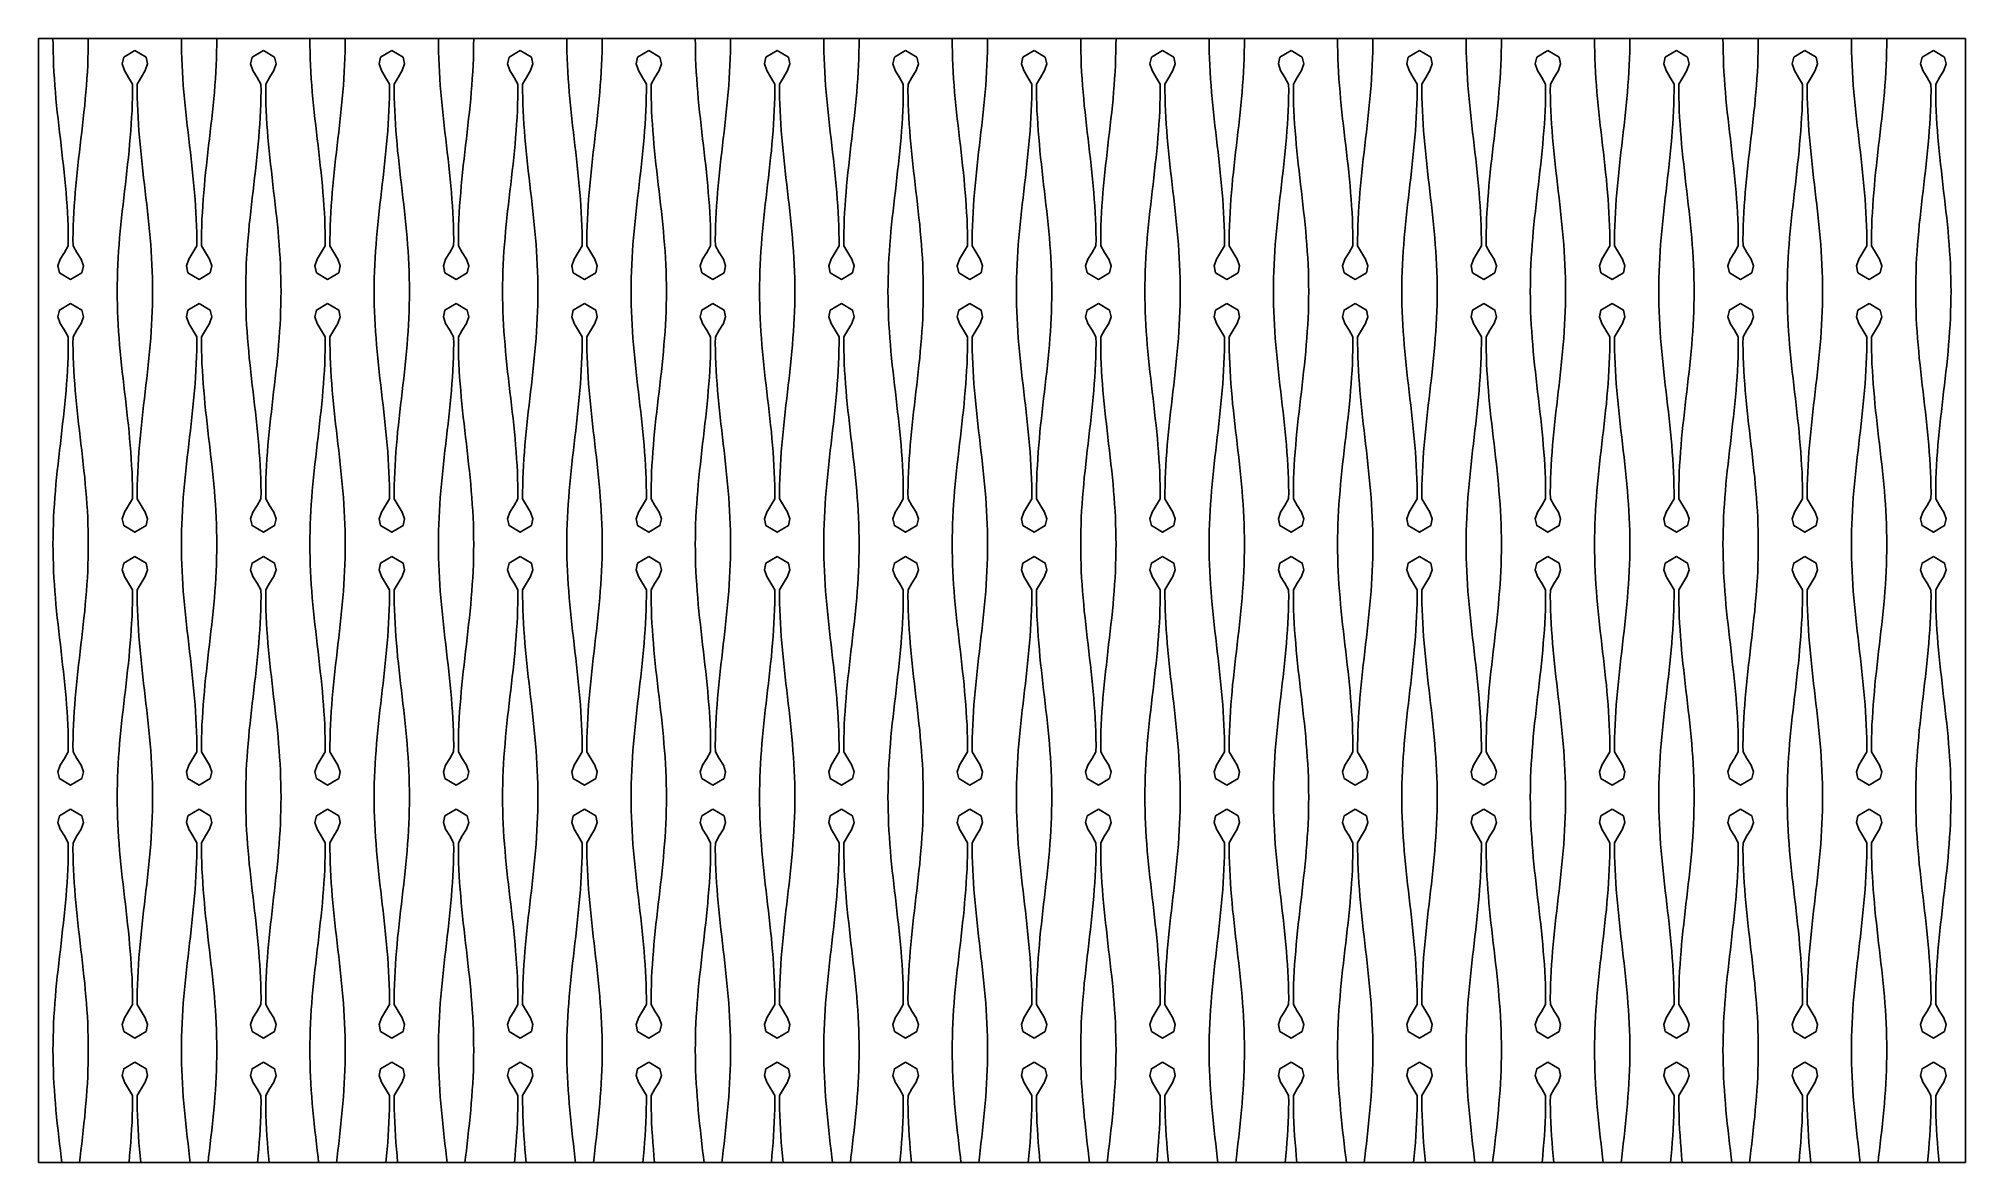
# Model space of a CAD drawing. Header units: millimetres. Extents: x 0 to 120, y 0 to 70.
import ezdxf

# ---------------------------------------------------------------- set-up
doc = ezdxf.new("R2010")
doc.units = ezdxf.units.MM
doc.layers.add('CUT', color=1, linetype='CONTINUOUS')

msp = doc.modelspace()

# ---------------------------------------------------------------- linework, layer by layer
at = {"layer": 'CUT'}
for points in [[(0, 70), (120, 70), (120, 0), (0, 0), (0, 70)], [(3.1, 70), (3.1, 70), (3.0975, 69.5833), (3.0901, 69.1667), (3.0779, 68.75), (3.0609, 68.3333), (3.0394, 67.9167), (3.0135, 67.5), (2.9836, 67.0833), (2.95, 66.6667), (2.9129, 66.25), (2.8728, 65.8333), (2.8302, 65.4167), (2.7853, 65), (2.7388, 64.5833), (2.6911, 64.1667), (2.6426, 63.75), (2.5939, 63.3333), (2.5456, 62.9167), (2.4979, 62.5), (2.4516, 62.0833), (2.4071, 61.6667), (2.3647, 61.25), (2.325, 60.8333), (2.2884, 60.4167), (2.2552, 60), (2.2258, 59.5833), (2.2005, 59.1667), (2.1796, 58.75), (2.1632, 58.3333), (2.1516, 57.9167), (2.1449, 57.5), (2.1479, 57.0833), (2.3899, 56.6667), (2.6461, 56.25), (2.7909, 55.8333), (2.6974, 55.4167), (2, 55), (2, 55), (1.3026, 55.4167), (1.2091, 55.8333), (1.3539, 56.25), (1.6101, 56.6667), (1.8521, 57.0833), (1.8551, 57.5), (1.8484, 57.9167), (1.8368, 58.3333), (1.8204, 58.75), (1.7995, 59.1667), (1.7742, 59.5833), (1.7448, 60), (1.7116, 60.4167), (1.675, 60.8333), (1.6353, 61.25), (1.5929, 61.6667), (1.5484, 62.0833), (1.5021, 62.5), (1.4544, 62.9167), (1.4061, 63.3333), (1.3574, 63.75), (1.3089, 64.1667), (1.2612, 64.5833), (1.2147, 65), (1.1698, 65.4167), (1.1272, 65.8333), (1.0871, 66.25), (1.05, 66.6667), (1.0164, 67.0833), (0.9865, 67.5), (0.9606, 67.9167), (0.9391, 68.3333), (0.9221, 68.75), (0.9099, 69.1667), (0.9025, 69.5833), (0.9, 70), (0.9, 70)], [(11.1, 70), (11.1, 70), (11.0975, 69.5833), (11.0901, 69.1667), (11.0779, 68.75), (11.0609, 68.3333), (11.0394, 67.9167), (11.0135, 67.5), (10.9836, 67.0833), (10.95, 66.6667), (10.9129, 66.25), (10.8728, 65.8333), (10.8302, 65.4167), (10.7853, 65), (10.7388, 64.5833), (10.6911, 64.1667), (10.6426, 63.75), (10.5939, 63.3333), (10.5456, 62.9167), (10.4979, 62.5), (10.4516, 62.0833), (10.4071, 61.6667), (10.3647, 61.25), (10.325, 60.8333), (10.2884, 60.4167), (10.2552, 60), (10.2258, 59.5833), (10.2005, 59.1667), (10.1796, 58.75), (10.1632, 58.3333), (10.1516, 57.9167), (10.1449, 57.5), (10.1479, 57.0833), (10.3899, 56.6667), (10.6461, 56.25), (10.7909, 55.8333), (10.6974, 55.4167), (10, 55), (10, 55), (9.3026, 55.4167), (9.2091, 55.8333), (9.3539, 56.25), (9.6101, 56.6667), (9.8521, 57.0833), (9.8551, 57.5), (9.8484, 57.9167), (9.8368, 58.3333), (9.8204, 58.75), (9.7995, 59.1667), (9.7742, 59.5833), (9.7448, 60), (9.7116, 60.4167), (9.675, 60.8333), (9.6353, 61.25), (9.5929, 61.6667), (9.5484, 62.0833), (9.5021, 62.5), (9.4544, 62.9167), (9.4061, 63.3333), (9.3574, 63.75), (9.3089, 64.1667), (9.2612, 64.5833), (9.2147, 65), (9.1698, 65.4167), (9.1272, 65.8333), (9.0871, 66.25), (9.05, 66.6667), (9.0164, 67.0833), (8.9865, 67.5), (8.9606, 67.9167), (8.9391, 68.3333), (8.9221, 68.75), (8.9099, 69.1667), (8.9025, 69.5833), (8.9, 70), (8.9, 70)], [(19.1, 70), (19.1, 70), (19.0975, 69.5833), (19.0901, 69.1667), (19.0779, 68.75), (19.0609, 68.3333), (19.0394, 67.9167), (19.0135, 67.5), (18.9836, 67.0833), (18.95, 66.6667), (18.9129, 66.25), (18.8728, 65.8333), (18.8302, 65.4167), (18.7853, 65), (18.7388, 64.5833), (18.6911, 64.1667), (18.6426, 63.75), (18.5939, 63.3333), (18.5456, 62.9167), (18.4979, 62.5), (18.4516, 62.0833), (18.4071, 61.6667), (18.3647, 61.25), (18.325, 60.8333), (18.2884, 60.4167), (18.2552, 60), (18.2258, 59.5833), (18.2005, 59.1667), (18.1796, 58.75), (18.1632, 58.3333), (18.1516, 57.9167), (18.1449, 57.5), (18.1479, 57.0833), (18.3899, 56.6667), (18.6461, 56.25), (18.7909, 55.8333), (18.6974, 55.4167), (18, 55), (18, 55), (17.3026, 55.4167), (17.2091, 55.8333), (17.3539, 56.25), (17.6101, 56.6667), (17.8521, 57.0833), (17.8551, 57.5), (17.8484, 57.9167), (17.8368, 58.3333), (17.8204, 58.75), (17.7995, 59.1667), (17.7742, 59.5833), (17.7448, 60), (17.7116, 60.4167), (17.675, 60.8333), (17.6353, 61.25), (17.5929, 61.6667), (17.5484, 62.0833), (17.5021, 62.5), (17.4544, 62.9167), (17.4061, 63.3333), (17.3574, 63.75), (17.3089, 64.1667), (17.2612, 64.5833), (17.2147, 65), (17.1698, 65.4167), (17.1272, 65.8333), (17.0871, 66.25), (17.05, 66.6667), (17.0164, 67.0833), (16.9865, 67.5), (16.9606, 67.9167), (16.9391, 68.3333), (16.9221, 68.75), (16.9099, 69.1667), (16.9025, 69.5833), (16.9, 70), (16.9, 70)], [(27.1, 70), (27.1, 70), (27.0975, 69.5833), (27.0901, 69.1667), (27.0779, 68.75), (27.0609, 68.3333), (27.0394, 67.9167), (27.0135, 67.5), (26.9836, 67.0833), (26.95, 66.6667), (26.9129, 66.25), (26.8728, 65.8333), (26.8302, 65.4167), (26.7853, 65), (26.7388, 64.5833), (26.6911, 64.1667), (26.6426, 63.75), (26.5939, 63.3333), (26.5456, 62.9167), (26.4979, 62.5), (26.4516, 62.0833), (26.4071, 61.6667), (26.3647, 61.25), (26.325, 60.8333), (26.2884, 60.4167), (26.2552, 60), (26.2258, 59.5833), (26.2005, 59.1667), (26.1796, 58.75), (26.1632, 58.3333), (26.1516, 57.9167), (26.1449, 57.5), (26.1479, 57.0833), (26.3899, 56.6667), (26.6461, 56.25), (26.7909, 55.8333), (26.6974, 55.4167), (26, 55), (26, 55), (25.3026, 55.4167), (25.2091, 55.8333), (25.3539, 56.25), (25.6101, 56.6667), (25.8521, 57.0833), (25.8551, 57.5), (25.8484, 57.9167), (25.8368, 58.3333), (25.8204, 58.75), (25.7995, 59.1667), (25.7742, 59.5833), (25.7448, 60), (25.7116, 60.4167), (25.675, 60.8333), (25.6353, 61.25), (25.5929, 61.6667), (25.5484, 62.0833), (25.5021, 62.5), (25.4544, 62.9167), (25.4061, 63.3333), (25.3574, 63.75), (25.3089, 64.1667), (25.2612, 64.5833), (25.2147, 65), (25.1698, 65.4167), (25.1272, 65.8333), (25.0871, 66.25), (25.05, 66.6667), (25.0164, 67.0833), (24.9865, 67.5), (24.9606, 67.9167), (24.9391, 68.3333), (24.9221, 68.75), (24.9099, 69.1667), (24.9025, 69.5833), (24.9, 70), (24.9, 70)], [(35.1, 70), (35.1, 70), (35.0975, 69.5833), (35.0901, 69.1667), (35.0779, 68.75), (35.0609, 68.3333), (35.0394, 67.9167), (35.0135, 67.5), (34.9836, 67.0833), (34.95, 66.6667), (34.9129, 66.25), (34.8728, 65.8333), (34.8302, 65.4167), (34.7853, 65), (34.7388, 64.5833), (34.6911, 64.1667), (34.6426, 63.75), (34.5939, 63.3333), (34.5456, 62.9167), (34.4979, 62.5), (34.4516, 62.0833), (34.4071, 61.6667), (34.3647, 61.25), (34.325, 60.8333), (34.2884, 60.4167), (34.2552, 60), (34.2258, 59.5833), (34.2005, 59.1667), (34.1796, 58.75), (34.1632, 58.3333), (34.1516, 57.9167), (34.1449, 57.5), (34.1479, 57.0833), (34.3899, 56.6667), (34.6461, 56.25), (34.7909, 55.8333), (34.6974, 55.4167), (34, 55), (34, 55), (33.3026, 55.4167), (33.2091, 55.8333), (33.3539, 56.25), (33.6101, 56.6667), (33.8521, 57.0833), (33.8551, 57.5), (33.8484, 57.9167), (33.8368, 58.3333), (33.8204, 58.75), (33.7995, 59.1667), (33.7742, 59.5833), (33.7448, 60), (33.7116, 60.4167), (33.675, 60.8333), (33.6353, 61.25), (33.5929, 61.6667), (33.5484, 62.0833), (33.5021, 62.5), (33.4544, 62.9167), (33.4061, 63.3333), (33.3574, 63.75), (33.3089, 64.1667), (33.2612, 64.5833), (33.2147, 65), (33.1698, 65.4167), (33.1272, 65.8333), (33.0871, 66.25), (33.05, 66.6667), (33.0164, 67.0833), (32.9865, 67.5), (32.9606, 67.9167), (32.9391, 68.3333), (32.9221, 68.75), (32.9099, 69.1667), (32.9025, 69.5833), (32.9, 70), (32.9, 70)], [(43.1, 70), (43.1, 70), (43.0975, 69.5833), (43.0901, 69.1667), (43.0779, 68.75), (43.0609, 68.3333), (43.0394, 67.9167), (43.0135, 67.5), (42.9836, 67.0833), (42.95, 66.6667), (42.9129, 66.25), (42.8728, 65.8333), (42.8302, 65.4167), (42.7853, 65), (42.7388, 64.5833), (42.6911, 64.1667), (42.6426, 63.75), (42.5939, 63.3333), (42.5456, 62.9167), (42.4979, 62.5), (42.4516, 62.0833), (42.4071, 61.6667), (42.3647, 61.25), (42.325, 60.8333), (42.2884, 60.4167), (42.2552, 60), (42.2258, 59.5833), (42.2005, 59.1667), (42.1796, 58.75), (42.1632, 58.3333), (42.1516, 57.9167), (42.1449, 57.5), (42.1479, 57.0833), (42.3899, 56.6667), (42.6461, 56.25), (42.7909, 55.8333), (42.6974, 55.4167), (42, 55), (42, 55), (41.3026, 55.4167), (41.2091, 55.8333), (41.3539, 56.25), (41.6101, 56.6667), (41.8521, 57.0833), (41.8551, 57.5), (41.8484, 57.9167), (41.8368, 58.3333), (41.8204, 58.75), (41.7995, 59.1667), (41.7742, 59.5833), (41.7448, 60), (41.7116, 60.4167), (41.675, 60.8333), (41.6353, 61.25), (41.5929, 61.6667), (41.5484, 62.0833), (41.5021, 62.5), (41.4544, 62.9167), (41.4061, 63.3333), (41.3574, 63.75), (41.3089, 64.1667), (41.2612, 64.5833), (41.2147, 65), (41.1698, 65.4167), (41.1272, 65.8333), (41.0871, 66.25), (41.05, 66.6667), (41.0164, 67.0833), (40.9865, 67.5), (40.9606, 67.9167), (40.9391, 68.3333), (40.9221, 68.75), (40.9099, 69.1667), (40.9025, 69.5833), (40.9, 70), (40.9, 70)], [(51.1, 70), (51.1, 70), (51.0975, 69.5833), (51.0901, 69.1667), (51.0779, 68.75), (51.0609, 68.3333), (51.0394, 67.9167), (51.0135, 67.5), (50.9836, 67.0833), (50.95, 66.6667), (50.9129, 66.25), (50.8728, 65.8333), (50.8302, 65.4167), (50.7853, 65), (50.7388, 64.5833), (50.6911, 64.1667), (50.6426, 63.75), (50.5939, 63.3333), (50.5456, 62.9167), (50.4979, 62.5), (50.4516, 62.0833), (50.4071, 61.6667), (50.3647, 61.25), (50.325, 60.8333), (50.2884, 60.4167), (50.2552, 60), (50.2258, 59.5833), (50.2005, 59.1667), (50.1796, 58.75), (50.1632, 58.3333), (50.1516, 57.9167), (50.1449, 57.5), (50.1479, 57.0833), (50.3899, 56.6667), (50.6461, 56.25), (50.7909, 55.8333), (50.6974, 55.4167), (50, 55), (50, 55), (49.3026, 55.4167), (49.2091, 55.8333), (49.3539, 56.25), (49.6101, 56.6667), (49.8521, 57.0833), (49.8551, 57.5), (49.8484, 57.9167), (49.8368, 58.3333), (49.8204, 58.75), (49.7995, 59.1667), (49.7742, 59.5833), (49.7448, 60), (49.7116, 60.4167), (49.675, 60.8333), (49.6353, 61.25), (49.5929, 61.6667), (49.5484, 62.0833), (49.5021, 62.5), (49.4544, 62.9167), (49.4061, 63.3333), (49.3574, 63.75), (49.3089, 64.1667), (49.2612, 64.5833), (49.2147, 65), (49.1698, 65.4167), (49.1272, 65.8333), (49.0871, 66.25), (49.05, 66.6667), (49.0164, 67.0833), (48.9865, 67.5), (48.9606, 67.9167), (48.9391, 68.3333), (48.9221, 68.75), (48.9099, 69.1667), (48.9025, 69.5833), (48.9, 70), (48.9, 70)], [(59.1, 70), (59.1, 70), (59.0975, 69.5833), (59.0901, 69.1667), (59.0779, 68.75), (59.0609, 68.3333), (59.0394, 67.9167), (59.0135, 67.5), (58.9836, 67.0833), (58.95, 66.6667), (58.9129, 66.25), (58.8728, 65.8333), (58.8302, 65.4167), (58.7853, 65), (58.7388, 64.5833), (58.6911, 64.1667), (58.6426, 63.75), (58.5939, 63.3333), (58.5456, 62.9167), (58.4979, 62.5), (58.4516, 62.0833), (58.4071, 61.6667), (58.3647, 61.25), (58.325, 60.8333), (58.2884, 60.4167), (58.2552, 60), (58.2258, 59.5833), (58.2005, 59.1667), (58.1796, 58.75), (58.1632, 58.3333), (58.1516, 57.9167), (58.1449, 57.5), (58.1479, 57.0833), (58.3899, 56.6667), (58.6461, 56.25), (58.7909, 55.8333), (58.6974, 55.4167), (58, 55), (58, 55), (57.3026, 55.4167), (57.2091, 55.8333), (57.3539, 56.25), (57.6101, 56.6667), (57.8521, 57.0833), (57.8551, 57.5), (57.8484, 57.9167), (57.8368, 58.3333), (57.8204, 58.75), (57.7995, 59.1667), (57.7742, 59.5833), (57.7448, 60), (57.7116, 60.4167), (57.675, 60.8333), (57.6353, 61.25), (57.5929, 61.6667), (57.5484, 62.0833), (57.5021, 62.5), (57.4544, 62.9167), (57.4061, 63.3333), (57.3574, 63.75), (57.3089, 64.1667), (57.2612, 64.5833), (57.2147, 65), (57.1698, 65.4167), (57.1272, 65.8333), (57.0871, 66.25), (57.05, 66.6667), (57.0164, 67.0833), (56.9865, 67.5), (56.9606, 67.9167), (56.9391, 68.3333), (56.9221, 68.75), (56.9099, 69.1667), (56.9025, 69.5833), (56.9, 70), (56.9, 70)], [(67.1, 70), (67.1, 70), (67.0975, 69.5833), (67.0901, 69.1667), (67.0779, 68.75), (67.0609, 68.3333), (67.0394, 67.9167), (67.0135, 67.5), (66.9836, 67.0833), (66.95, 66.6667), (66.9129, 66.25), (66.8728, 65.8333), (66.8302, 65.4167), (66.7853, 65), (66.7388, 64.5833), (66.6911, 64.1667), (66.6426, 63.75), (66.5939, 63.3333), (66.5456, 62.9167), (66.4979, 62.5), (66.4516, 62.0833), (66.4071, 61.6667), (66.3647, 61.25), (66.325, 60.8333), (66.2884, 60.4167), (66.2552, 60), (66.2258, 59.5833), (66.2005, 59.1667), (66.1796, 58.75), (66.1632, 58.3333), (66.1516, 57.9167), (66.1449, 57.5), (66.1479, 57.0833), (66.3899, 56.6667), (66.6461, 56.25), (66.7909, 55.8333), (66.6974, 55.4167), (66, 55), (66, 55), (65.3026, 55.4167), (65.2091, 55.8333), (65.3539, 56.25), (65.6101, 56.6667), (65.8521, 57.0833), (65.8551, 57.5), (65.8484, 57.9167), (65.8368, 58.3333), (65.8204, 58.75), (65.7995, 59.1667), (65.7742, 59.5833), (65.7448, 60), (65.7116, 60.4167), (65.675, 60.8333), (65.6353, 61.25), (65.5929, 61.6667), (65.5484, 62.0833), (65.5021, 62.5), (65.4544, 62.9167), (65.4061, 63.3333), (65.3574, 63.75), (65.3089, 64.1667), (65.2612, 64.5833), (65.2147, 65), (65.1698, 65.4167), (65.1272, 65.8333), (65.0871, 66.25), (65.05, 66.6667), (65.0164, 67.0833), (64.9865, 67.5), (64.9606, 67.9167), (64.9391, 68.3333), (64.9221, 68.75), (64.9099, 69.1667), (64.9025, 69.5833), (64.9, 70), (64.9, 70)], [(75.1, 70), (75.1, 70), (75.0975, 69.5833), (75.0901, 69.1667), (75.0779, 68.75), (75.0609, 68.3333), (75.0394, 67.9167), (75.0135, 67.5), (74.9836, 67.0833), (74.95, 66.6667), (74.9129, 66.25), (74.8728, 65.8333), (74.8302, 65.4167), (74.7853, 65), (74.7388, 64.5833), (74.6911, 64.1667), (74.6426, 63.75), (74.5939, 63.3333), (74.5456, 62.9167), (74.4979, 62.5), (74.4516, 62.0833), (74.4071, 61.6667), (74.3647, 61.25), (74.325, 60.8333), (74.2884, 60.4167), (74.2552, 60), (74.2258, 59.5833), (74.2005, 59.1667), (74.1796, 58.75), (74.1632, 58.3333), (74.1516, 57.9167), (74.1449, 57.5), (74.1479, 57.0833), (74.3899, 56.6667), (74.6461, 56.25), (74.7909, 55.8333), (74.6974, 55.4167), (74, 55), (74, 55), (73.3026, 55.4167), (73.2091, 55.8333), (73.3539, 56.25), (73.6101, 56.6667), (73.8521, 57.0833), (73.8551, 57.5), (73.8484, 57.9167), (73.8368, 58.3333), (73.8204, 58.75), (73.7995, 59.1667), (73.7742, 59.5833), (73.7448, 60), (73.7116, 60.4167), (73.675, 60.8333), (73.6353, 61.25), (73.5929, 61.6667), (73.5484, 62.0833), (73.5021, 62.5), (73.4544, 62.9167), (73.4061, 63.3333), (73.3574, 63.75), (73.3089, 64.1667), (73.2612, 64.5833), (73.2147, 65), (73.1698, 65.4167), (73.1272, 65.8333), (73.0871, 66.25), (73.05, 66.6667), (73.0164, 67.0833), (72.9865, 67.5), (72.9606, 67.9167), (72.9391, 68.3333), (72.9221, 68.75), (72.9099, 69.1667), (72.9025, 69.5833), (72.9, 70), (72.9, 70)], [(83.1, 70), (83.1, 70), (83.0975, 69.5833), (83.0901, 69.1667), (83.0779, 68.75), (83.0609, 68.3333), (83.0394, 67.9167), (83.0135, 67.5), (82.9836, 67.0833), (82.95, 66.6667), (82.9129, 66.25), (82.8728, 65.8333), (82.8302, 65.4167), (82.7853, 65), (82.7388, 64.5833), (82.6911, 64.1667), (82.6426, 63.75), (82.5939, 63.3333), (82.5456, 62.9167), (82.4979, 62.5), (82.4516, 62.0833), (82.4071, 61.6667), (82.3647, 61.25), (82.325, 60.8333), (82.2884, 60.4167), (82.2552, 60), (82.2258, 59.5833), (82.2005, 59.1667), (82.1796, 58.75), (82.1632, 58.3333), (82.1516, 57.9167), (82.1449, 57.5), (82.1479, 57.0833), (82.3899, 56.6667), (82.6461, 56.25), (82.7909, 55.8333), (82.6974, 55.4167), (82, 55), (82, 55), (81.3026, 55.4167), (81.2091, 55.8333), (81.3539, 56.25), (81.6101, 56.6667), (81.8521, 57.0833), (81.8551, 57.5), (81.8484, 57.9167), (81.8368, 58.3333), (81.8204, 58.75), (81.7995, 59.1667), (81.7742, 59.5833), (81.7448, 60), (81.7116, 60.4167), (81.675, 60.8333), (81.6353, 61.25), (81.5929, 61.6667), (81.5484, 62.0833), (81.5021, 62.5), (81.4544, 62.9167), (81.4061, 63.3333), (81.3574, 63.75), (81.3089, 64.1667), (81.2612, 64.5833), (81.2147, 65), (81.1698, 65.4167), (81.1272, 65.8333), (81.0871, 66.25), (81.05, 66.6667), (81.0164, 67.0833), (80.9865, 67.5), (80.9606, 67.9167), (80.9391, 68.3333), (80.9221, 68.75), (80.9099, 69.1667), (80.9025, 69.5833), (80.9, 70), (80.9, 70)], [(91.1, 70), (91.1, 70), (91.0975, 69.5833), (91.0901, 69.1667), (91.0779, 68.75), (91.0609, 68.3333), (91.0394, 67.9167), (91.0135, 67.5), (90.9836, 67.0833), (90.95, 66.6667), (90.9129, 66.25), (90.8728, 65.8333), (90.8302, 65.4167), (90.7853, 65), (90.7388, 64.5833), (90.6911, 64.1667), (90.6426, 63.75), (90.5939, 63.3333), (90.5456, 62.9167), (90.4979, 62.5), (90.4516, 62.0833), (90.4071, 61.6667), (90.3647, 61.25), (90.325, 60.8333), (90.2884, 60.4167), (90.2552, 60), (90.2258, 59.5833), (90.2005, 59.1667), (90.1796, 58.75), (90.1632, 58.3333), (90.1516, 57.9167), (90.1449, 57.5), (90.1479, 57.0833), (90.3899, 56.6667), (90.6461, 56.25), (90.7909, 55.8333), (90.6974, 55.4167), (90, 55), (90, 55), (89.3026, 55.4167), (89.2091, 55.8333), (89.3539, 56.25), (89.6101, 56.6667), (89.8521, 57.0833), (89.8551, 57.5), (89.8484, 57.9167), (89.8368, 58.3333), (89.8204, 58.75), (89.7995, 59.1667), (89.7742, 59.5833), (89.7448, 60), (89.7116, 60.4167), (89.675, 60.8333), (89.6353, 61.25), (89.5929, 61.6667), (89.5484, 62.0833), (89.5021, 62.5), (89.4544, 62.9167), (89.4061, 63.3333), (89.3574, 63.75), (89.3089, 64.1667), (89.2612, 64.5833), (89.2147, 65), (89.1698, 65.4167), (89.1272, 65.8333), (89.0871, 66.25), (89.05, 66.6667), (89.0164, 67.0833), (88.9865, 67.5), (88.9606, 67.9167), (88.9391, 68.3333), (88.9221, 68.75), (88.9099, 69.1667), (88.9025, 69.5833), (88.9, 70), (88.9, 70)], [(99.1, 70), (99.1, 70), (99.0975, 69.5833), (99.0901, 69.1667), (99.0779, 68.75), (99.0609, 68.3333), (99.0394, 67.9167), (99.0135, 67.5), (98.9836, 67.0833), (98.95, 66.6667), (98.9129, 66.25), (98.8728, 65.8333), (98.8302, 65.4167), (98.7853, 65), (98.7388, 64.5833), (98.6911, 64.1667), (98.6426, 63.75), (98.5939, 63.3333), (98.5456, 62.9167), (98.4979, 62.5), (98.4516, 62.0833), (98.4071, 61.6667), (98.3647, 61.25), (98.325, 60.8333), (98.2884, 60.4167), (98.2552, 60), (98.2258, 59.5833), (98.2005, 59.1667), (98.1796, 58.75), (98.1632, 58.3333), (98.1516, 57.9167), (98.1449, 57.5), (98.1479, 57.0833), (98.3899, 56.6667), (98.6461, 56.25), (98.7909, 55.8333), (98.6974, 55.4167), (98, 55), (98, 55), (97.3026, 55.4167), (97.2091, 55.8333), (97.3539, 56.25), (97.6101, 56.6667), (97.8521, 57.0833), (97.8551, 57.5), (97.8484, 57.9167), (97.8368, 58.3333), (97.8204, 58.75), (97.7995, 59.1667), (97.7742, 59.5833), (97.7448, 60), (97.7116, 60.4167), (97.675, 60.8333), (97.6353, 61.25), (97.5929, 61.6667), (97.5484, 62.0833), (97.5021, 62.5), (97.4544, 62.9167), (97.4061, 63.3333), (97.3574, 63.75), (97.3089, 64.1667), (97.2612, 64.5833), (97.2147, 65), (97.1698, 65.4167), (97.1272, 65.8333), (97.0871, 66.25), (97.05, 66.6667), (97.0164, 67.0833), (96.9865, 67.5), (96.9606, 67.9167), (96.9391, 68.3333), (96.9221, 68.75), (96.9099, 69.1667), (96.9025, 69.5833), (96.9, 70), (96.9, 70)], [(107.1, 70), (107.1, 70), (107.0975, 69.5833), (107.0901, 69.1667), (107.0779, 68.75), (107.0609, 68.3333), (107.0394, 67.9167), (107.0135, 67.5), (106.9836, 67.0833), (106.95, 66.6667), (106.9129, 66.25), (106.8728, 65.8333), (106.8302, 65.4167), (106.7853, 65), (106.7388, 64.5833), (106.6911, 64.1667), (106.6426, 63.75), (106.5939, 63.3333), (106.5456, 62.9167), (106.4979, 62.5), (106.4516, 62.0833), (106.4071, 61.6667), (106.3647, 61.25), (106.325, 60.8333), (106.2884, 60.4167), (106.2552, 60), (106.2258, 59.5833), (106.2005, 59.1667), (106.1796, 58.75), (106.1632, 58.3333), (106.1516, 57.9167), (106.1449, 57.5), (106.1479, 57.0833), (106.3899, 56.6667), (106.6461, 56.25), (106.7909, 55.8333), (106.6974, 55.4167), (106, 55), (106, 55), (105.3026, 55.4167), (105.2091, 55.8333), (105.3539, 56.25), (105.6101, 56.6667), (105.8521, 57.0833), (105.8551, 57.5), (105.8484, 57.9167), (105.8368, 58.3333), (105.8204, 58.75), (105.7995, 59.1667), (105.7742, 59.5833), (105.7448, 60), (105.7116, 60.4167), (105.675, 60.8333), (105.6353, 61.25), (105.5929, 61.6667), (105.5484, 62.0833), (105.5021, 62.5), (105.4544, 62.9167), (105.4061, 63.3333), (105.3574, 63.75), (105.3089, 64.1667), (105.2612, 64.5833), (105.2147, 65), (105.1698, 65.4167), (105.1272, 65.8333), (105.0871, 66.25), (105.05, 66.6667), (105.0164, 67.0833), (104.9865, 67.5), (104.9606, 67.9167), (104.9391, 68.3333), (104.9221, 68.75), (104.9099, 69.1667), (104.9025, 69.5833), (104.9, 70), (104.9, 70)], [(115.1, 70), (115.1, 70), (115.0975, 69.5833), (115.0901, 69.1667), (115.0779, 68.75), (115.0609, 68.3333), (115.0394, 67.9167), (115.0135, 67.5), (114.9836, 67.0833), (114.95, 66.6667), (114.9129, 66.25), (114.8728, 65.8333), (114.8302, 65.4167), (114.7853, 65), (114.7388, 64.5833), (114.6911, 64.1667), (114.6426, 63.75), (114.5939, 63.3333), (114.5456, 62.9167), (114.4979, 62.5), (114.4516, 62.0833), (114.4071, 61.6667), (114.3647, 61.25), (114.325, 60.8333), (114.2884, 60.4167), (114.2552, 60), (114.2258, 59.5833), (114.2005, 59.1667), (114.1796, 58.75), (114.1632, 58.3333), (114.1516, 57.9167), (114.1449, 57.5), (114.1479, 57.0833), (114.3899, 56.6667), (114.6461, 56.25), (114.7909, 55.8333), (114.6974, 55.4167), (114, 55), (114, 55), (113.3026, 55.4167), (113.2091, 55.8333), (113.3539, 56.25), (113.6101, 56.6667), (113.8521, 57.0833), (113.8551, 57.5), (113.8484, 57.9167), (113.8368, 58.3333), (113.8204, 58.75), (113.7995, 59.1667), (113.7742, 59.5833), (113.7448, 60), (113.7116, 60.4167), (113.675, 60.8333), (113.6353, 61.25), (113.5929, 61.6667), (113.5484, 62.0833), (113.5021, 62.5), (113.4544, 62.9167), (113.4061, 63.3333), (113.3574, 63.75), (113.3089, 64.1667), (113.2612, 64.5833), (113.2147, 65), (113.1698, 65.4167), (113.1272, 65.8333), (113.0871, 66.25), (113.05, 66.6667), (113.0164, 67.0833), (112.9865, 67.5), (112.9606, 67.9167), (112.9391, 68.3333), (112.9221, 68.75), (112.9099, 69.1667), (112.9025, 69.5833), (112.9, 70), (112.9, 70)], [(6, 69.25), (6.6974, 68.8333), (6.7909, 68.4167), (6.6461, 68), (6.3899, 67.5833), (6.1479, 67.1667), (6.1449, 66.75), (6.1516, 66.3333), (6.1632, 65.9167), (6.1796, 65.5), (6.2005, 65.0833), (6.2258, 64.6667), (6.2552, 64.25), (6.2884, 63.8333), (6.325, 63.4167), (6.3647, 63), (6.4071, 62.5833), (6.4516, 62.1667), (6.4979, 61.75), (6.5456, 61.3333), (6.5939, 60.9167), (6.6426, 60.5), (6.6911, 60.0833), (6.7388, 59.6667), (6.7853, 59.25), (6.8302, 58.8333), (6.8728, 58.4167), (6.9129, 58), (6.95, 57.5833), (6.9836, 57.1667), (7.0135, 56.75), (7.0394, 56.3333), (7.0609, 55.9167), (7.0779, 55.5), (7.0901, 55.0833), (7.0975, 54.6667), (7.1, 54.25), (7.0975, 53.8333), (7.0901, 53.4167), (7.0779, 53), (7.0609, 52.5833), (7.0394, 52.1667), (7.0135, 51.75), (6.9836, 51.3333), (6.95, 50.9167), (6.9129, 50.5), (6.8728, 50.0833), (6.8302, 49.6667), (6.7853, 49.25), (6.7388, 48.8333), (6.6911, 48.4167), (6.6426, 48), (6.5939, 47.5833), (6.5456, 47.1667), (6.4979, 46.75), (6.4516, 46.3333), (6.4071, 45.9167), (6.3647, 45.5), (6.325, 45.0833), (6.2884, 44.6667), (6.2552, 44.25), (6.2258, 43.8333), (6.2005, 43.4167), (6.1796, 43), (6.1632, 42.5833), (6.1516, 42.1667), (6.1449, 41.75), (6.1479, 41.3333), (6.3899, 40.9167), (6.6461, 40.5), (6.7909, 40.0833), (6.6974, 39.6667), (6, 39.25), (6, 39.25), (5.3026, 39.6667), (5.2091, 40.0833), (5.3539, 40.5), (5.6101, 40.9167), (5.8521, 41.3333), (5.8551, 41.75), (5.8484, 42.1667), (5.8368, 42.5833), (5.8204, 43), (5.7995, 43.4167), (5.7742, 43.8333), (5.7448, 44.25), (5.7116, 44.6667), (5.675, 45.0833), (5.6353, 45.5), (5.5929, 45.9167), (5.5484, 46.3333), (5.5021, 46.75), (5.4544, 47.1667), (5.4061, 47.5833), (5.3574, 48), (5.3089, 48.4167), (5.2612, 48.8333), (5.2147, 49.25), (5.1698, 49.6667), (5.1272, 50.0833), (5.0871, 50.5), (5.05, 50.9167), (5.0164, 51.3333), (4.9865, 51.75), (4.9606, 52.1667), (4.9391, 52.5833), (4.9221, 53), (4.9099, 53.4167), (4.9025, 53.8333), (4.9, 54.25), (4.9025, 54.6667), (4.9099, 55.0833), (4.9221, 55.5), (4.9391, 55.9167), (4.9606, 56.3333), (4.9865, 56.75), (5.0164, 57.1667), (5.05, 57.5833), (5.0871, 58), (5.1272, 58.4167), (5.1698, 58.8333), (5.2147, 59.25), (5.2612, 59.6667), (5.3089, 60.0833), (5.3574, 60.5), (5.4061, 60.9167), (5.4544, 61.3333), (5.5021, 61.75), (5.5484, 62.1667), (5.5929, 62.5833), (5.6353, 63), (5.675, 63.4167), (5.7116, 63.8333), (5.7448, 64.25), (5.7742, 64.6667), (5.7995, 65.0833), (5.8204, 65.5), (5.8368, 65.9167), (5.8484, 66.3333), (5.8551, 66.75), (5.8521, 67.1667), (5.6101, 67.5833), (5.3539, 68), (5.2091, 68.4167), (5.3026, 68.8333), (6, 69.25), (6, 69.25)], [(14, 69.25), (14.6974, 68.8333), (14.7909, 68.4167), (14.6461, 68), (14.3899, 67.5833), (14.1479, 67.1667), (14.1449, 66.75), (14.1516, 66.3333), (14.1632, 65.9167), (14.1796, 65.5), (14.2005, 65.0833), (14.2258, 64.6667), (14.2552, 64.25), (14.2884, 63.8333), (14.325, 63.4167), (14.3647, 63), (14.4071, 62.5833), (14.4516, 62.1667), (14.4979, 61.75), (14.5456, 61.3333), (14.5939, 60.9167), (14.6426, 60.5), (14.6911, 60.0833), (14.7388, 59.6667), (14.7853, 59.25), (14.8302, 58.8333), (14.8728, 58.4167), (14.9129, 58), (14.95, 57.5833), (14.9836, 57.1667), (15.0135, 56.75), (15.0394, 56.3333), (15.0609, 55.9167), (15.0779, 55.5), (15.0901, 55.0833), (15.0975, 54.6667), (15.1, 54.25), (15.0975, 53.8333), (15.0901, 53.4167), (15.0779, 53), (15.0609, 52.5833), (15.0394, 52.1667), (15.0135, 51.75), (14.9836, 51.3333), (14.95, 50.9167), (14.9129, 50.5), (14.8728, 50.0833), (14.8302, 49.6667), (14.7853, 49.25), (14.7388, 48.8333), (14.6911, 48.4167), (14.6426, 48), (14.5939, 47.5833), (14.5456, 47.1667), (14.4979, 46.75), (14.4516, 46.3333), (14.4071, 45.9167), (14.3647, 45.5), (14.325, 45.0833), (14.2884, 44.6667), (14.2552, 44.25), (14.2258, 43.8333), (14.2005, 43.4167), (14.1796, 43), (14.1632, 42.5833), (14.1516, 42.1667), (14.1449, 41.75), (14.1479, 41.3333), (14.3899, 40.9167), (14.6461, 40.5), (14.7909, 40.0833), (14.6974, 39.6667), (14, 39.25), (14, 39.25), (13.3026, 39.6667), (13.2091, 40.0833), (13.3539, 40.5), (13.6101, 40.9167), (13.8521, 41.3333), (13.8551, 41.75), (13.8484, 42.1667), (13.8368, 42.5833), (13.8204, 43), (13.7995, 43.4167), (13.7742, 43.8333), (13.7448, 44.25), (13.7116, 44.6667), (13.675, 45.0833), (13.6353, 45.5), (13.5929, 45.9167), (13.5484, 46.3333), (13.5021, 46.75), (13.4544, 47.1667), (13.4061, 47.5833), (13.3574, 48), (13.3089, 48.4167), (13.2612, 48.8333), (13.2147, 49.25), (13.1698, 49.6667), (13.1272, 50.0833), (13.0871, 50.5), (13.05, 50.9167), (13.0164, 51.3333), (12.9865, 51.75), (12.9606, 52.1667), (12.9391, 52.5833), (12.9221, 53), (12.9099, 53.4167), (12.9025, 53.8333), (12.9, 54.25), (12.9025, 54.6667), (12.9099, 55.0833), (12.9221, 55.5), (12.9391, 55.9167), (12.9606, 56.3333), (12.9865, 56.75), (13.0164, 57.1667), (13.05, 57.5833), (13.0871, 58), (13.1272, 58.4167), (13.1698, 58.8333), (13.2147, 59.25), (13.2612, 59.6667), (13.3089, 60.0833), (13.3574, 60.5), (13.4061, 60.9167), (13.4544, 61.3333), (13.5021, 61.75), (13.5484, 62.1667), (13.5929, 62.5833), (13.6353, 63), (13.675, 63.4167), (13.7116, 63.8333), (13.7448, 64.25), (13.7742, 64.6667), (13.7995, 65.0833), (13.8204, 65.5), (13.8368, 65.9167), (13.8484, 66.3333), (13.8551, 66.75), (13.8521, 67.1667), (13.6101, 67.5833), (13.3539, 68), (13.2091, 68.4167), (13.3026, 68.8333), (14, 69.25), (14, 69.25)], [(22, 69.25), (22.6974, 68.8333), (22.7909, 68.4167), (22.6461, 68), (22.3899, 67.5833), (22.1479, 67.1667), (22.1449, 66.75), (22.1516, 66.3333), (22.1632, 65.9167), (22.1796, 65.5), (22.2005, 65.0833), (22.2258, 64.6667), (22.2552, 64.25), (22.2884, 63.8333), (22.325, 63.4167), (22.3647, 63), (22.4071, 62.5833), (22.4516, 62.1667), (22.4979, 61.75), (22.5456, 61.3333), (22.5939, 60.9167), (22.6426, 60.5), (22.6911, 60.0833), (22.7388, 59.6667), (22.7853, 59.25), (22.8302, 58.8333), (22.8728, 58.4167), (22.9129, 58), (22.95, 57.5833), (22.9836, 57.1667), (23.0135, 56.75), (23.0394, 56.3333), (23.0609, 55.9167), (23.0779, 55.5), (23.0901, 55.0833), (23.0975, 54.6667), (23.1, 54.25), (23.0975, 53.8333), (23.0901, 53.4167), (23.0779, 53), (23.0609, 52.5833), (23.0394, 52.1667), (23.0135, 51.75), (22.9836, 51.3333), (22.95, 50.9167), (22.9129, 50.5), (22.8728, 50.0833), (22.8302, 49.6667), (22.7853, 49.25), (22.7388, 48.8333), (22.6911, 48.4167), (22.6426, 48), (22.5939, 47.5833), (22.5456, 47.1667), (22.4979, 46.75), (22.4516, 46.3333), (22.4071, 45.9167), (22.3647, 45.5), (22.325, 45.0833), (22.2884, 44.6667), (22.2552, 44.25), (22.2258, 43.8333), (22.2005, 43.4167), (22.1796, 43), (22.1632, 42.5833), (22.1516, 42.1667), (22.1449, 41.75), (22.1479, 41.3333), (22.3899, 40.9167), (22.6461, 40.5), (22.7909, 40.0833), (22.6974, 39.6667), (22, 39.25), (22, 39.25), (21.3026, 39.6667), (21.2091, 40.0833), (21.3539, 40.5), (21.6101, 40.9167), (21.8521, 41.3333), (21.8551, 41.75), (21.8484, 42.1667), (21.8368, 42.5833), (21.8204, 43), (21.7995, 43.4167), (21.7742, 43.8333), (21.7448, 44.25), (21.7116, 44.6667), (21.675, 45.0833), (21.6353, 45.5), (21.5929, 45.9167), (21.5484, 46.3333), (21.5021, 46.75), (21.4544, 47.1667), (21.4061, 47.5833), (21.3574, 48), (21.3089, 48.4167), (21.2612, 48.8333), (21.2147, 49.25), (21.1698, 49.6667), (21.1272, 50.0833), (21.0871, 50.5), (21.05, 50.9167), (21.0164, 51.3333), (20.9865, 51.75), (20.9606, 52.1667), (20.9391, 52.5833), (20.9221, 53), (20.9099, 53.4167), (20.9025, 53.8333), (20.9, 54.25), (20.9025, 54.6667), (20.9099, 55.0833), (20.9221, 55.5), (20.9391, 55.9167), (20.9606, 56.3333), (20.9865, 56.75), (21.0164, 57.1667), (21.05, 57.5833), (21.0871, 58), (21.1272, 58.4167), (21.1698, 58.8333), (21.2147, 59.25), (21.2612, 59.6667), (21.3089, 60.0833), (21.3574, 60.5), (21.4061, 60.9167), (21.4544, 61.3333), (21.5021, 61.75), (21.5484, 62.1667), (21.5929, 62.5833), (21.6353, 63), (21.675, 63.4167), (21.7116, 63.8333), (21.7448, 64.25), (21.7742, 64.6667), (21.7995, 65.0833), (21.8204, 65.5), (21.8368, 65.9167), (21.8484, 66.3333), (21.8551, 66.75), (21.8521, 67.1667), (21.6101, 67.5833), (21.3539, 68), (21.2091, 68.4167), (21.3026, 68.8333), (22, 69.25), (22, 69.25)], [(30, 69.25), (30.6974, 68.8333), (30.7909, 68.4167), (30.6461, 68), (30.3899, 67.5833), (30.1479, 67.1667), (30.1449, 66.75), (30.1516, 66.3333), (30.1632, 65.9167), (30.1796, 65.5), (30.2005, 65.0833), (30.2258, 64.6667), (30.2552, 64.25), (30.2884, 63.8333), (30.325, 63.4167), (30.3647, 63), (30.4071, 62.5833), (30.4516, 62.1667), (30.4979, 61.75), (30.5456, 61.3333), (30.5939, 60.9167), (30.6426, 60.5), (30.6911, 60.0833), (30.7388, 59.6667), (30.7853, 59.25), (30.8302, 58.8333), (30.8728, 58.4167), (30.9129, 58), (30.95, 57.5833), (30.9836, 57.1667), (31.0135, 56.75), (31.0394, 56.3333), (31.0609, 55.9167), (31.0779, 55.5), (31.0901, 55.0833), (31.0975, 54.6667), (31.1, 54.25), (31.0975, 53.8333), (31.0901, 53.4167), (31.0779, 53), (31.0609, 52.5833), (31.0394, 52.1667), (31.0135, 51.75), (30.9836, 51.3333), (30.95, 50.9167), (30.9129, 50.5), (30.8728, 50.0833), (30.8302, 49.6667), (30.7853, 49.25), (30.7388, 48.8333), (30.6911, 48.4167), (30.6426, 48), (30.5939, 47.5833), (30.5456, 47.1667), (30.4979, 46.75), (30.4516, 46.3333), (30.4071, 45.9167), (30.3647, 45.5), (30.325, 45.0833), (30.2884, 44.6667), (30.2552, 44.25), (30.2258, 43.8333), (30.2005, 43.4167), (30.1796, 43), (30.1632, 42.5833), (30.1516, 42.1667), (30.1449, 41.75), (30.1479, 41.3333), (30.3899, 40.9167), (30.6461, 40.5), (30.7909, 40.0833), (30.6974, 39.6667), (30, 39.25), (30, 39.25), (29.3026, 39.6667), (29.2091, 40.0833), (29.3539, 40.5), (29.6101, 40.9167), (29.8521, 41.3333), (29.8551, 41.75), (29.8484, 42.1667), (29.8368, 42.5833), (29.8204, 43), (29.7995, 43.4167), (29.7742, 43.8333), (29.7448, 44.25), (29.7116, 44.6667), (29.675, 45.0833), (29.6353, 45.5), (29.5929, 45.9167), (29.5484, 46.3333), (29.5021, 46.75), (29.4544, 47.1667), (29.4061, 47.5833), (29.3574, 48), (29.3089, 48.4167), (29.2612, 48.8333), (29.2147, 49.25), (29.1698, 49.6667), (29.1272, 50.0833), (29.0871, 50.5), (29.05, 50.9167), (29.0164, 51.3333), (28.9865, 51.75), (28.9606, 52.1667), (28.9391, 52.5833), (28.9221, 53), (28.9099, 53.4167), (28.9025, 53.8333), (28.9, 54.25), (28.9025, 54.6667), (28.9099, 55.0833), (28.9221, 55.5), (28.9391, 55.9167), (28.9606, 56.3333), (28.9865, 56.75), (29.0164, 57.1667), (29.05, 57.5833), (29.0871, 58), (29.1272, 58.4167), (29.1698, 58.8333), (29.2147, 59.25), (29.2612, 59.6667), (29.3089, 60.0833), (29.3574, 60.5), (29.4061, 60.9167), (29.4544, 61.3333), (29.5021, 61.75), (29.5484, 62.1667), (29.5929, 62.5833), (29.6353, 63), (29.675, 63.4167), (29.7116, 63.8333), (29.7448, 64.25), (29.7742, 64.6667), (29.7995, 65.0833), (29.8204, 65.5), (29.8368, 65.9167), (29.8484, 66.3333), (29.8551, 66.75), (29.8521, 67.1667), (29.6101, 67.5833), (29.3539, 68), (29.2091, 68.4167), (29.3026, 68.8333), (30, 69.25), (30, 69.25)], [(38, 69.25), (38.6974, 68.8333), (38.7909, 68.4167), (38.6461, 68), (38.3899, 67.5833), (38.1479, 67.1667), (38.1449, 66.75), (38.1516, 66.3333), (38.1632, 65.9167), (38.1796, 65.5), (38.2005, 65.0833), (38.2258, 64.6667), (38.2552, 64.25), (38.2884, 63.8333), (38.325, 63.4167), (38.3647, 63), (38.4071, 62.5833), (38.4516, 62.1667), (38.4979, 61.75), (38.5456, 61.3333), (38.5939, 60.9167), (38.6426, 60.5), (38.6911, 60.0833), (38.7388, 59.6667), (38.7853, 59.25), (38.8302, 58.8333), (38.8728, 58.4167), (38.9129, 58), (38.95, 57.5833), (38.9836, 57.1667), (39.0135, 56.75), (39.0394, 56.3333), (39.0609, 55.9167), (39.0779, 55.5), (39.0901, 55.0833), (39.0975, 54.6667), (39.1, 54.25), (39.0975, 53.8333), (39.0901, 53.4167), (39.0779, 53), (39.0609, 52.5833), (39.0394, 52.1667), (39.0135, 51.75), (38.9836, 51.3333), (38.95, 50.9167), (38.9129, 50.5), (38.8728, 50.0833), (38.8302, 49.6667), (38.7853, 49.25), (38.7388, 48.8333), (38.6911, 48.4167), (38.6426, 48), (38.5939, 47.5833), (38.5456, 47.1667), (38.4979, 46.75), (38.4516, 46.3333), (38.4071, 45.9167), (38.3647, 45.5), (38.325, 45.0833), (38.2884, 44.6667), (38.2552, 44.25), (38.2258, 43.8333), (38.2005, 43.4167), (38.1796, 43), (38.1632, 42.5833), (38.1516, 42.1667), (38.1449, 41.75), (38.1479, 41.3333), (38.3899, 40.9167), (38.6461, 40.5), (38.7909, 40.0833), (38.6974, 39.6667), (38, 39.25), (38, 39.25), (37.3026, 39.6667), (37.2091, 40.0833), (37.3539, 40.5), (37.6101, 40.9167), (37.8521, 41.3333), (37.8551, 41.75), (37.8484, 42.1667), (37.8368, 42.5833), (37.8204, 43), (37.7995, 43.4167), (37.7742, 43.8333), (37.7448, 44.25), (37.7116, 44.6667), (37.675, 45.0833), (37.6353, 45.5), (37.5929, 45.9167), (37.5484, 46.3333), (37.5021, 46.75), (37.4544, 47.1667), (37.4061, 47.5833), (37.3574, 48), (37.3089, 48.4167), (37.2612, 48.8333), (37.2147, 49.25), (37.1698, 49.6667), (37.1272, 50.0833), (37.0871, 50.5), (37.05, 50.9167), (37.0164, 51.3333), (36.9865, 51.75), (36.9606, 52.1667), (36.9391, 52.5833), (36.9221, 53), (36.9099, 53.4167), (36.9025, 53.8333), (36.9, 54.25), (36.9025, 54.6667), (36.9099, 55.0833), (36.9221, 55.5), (36.9391, 55.9167), (36.9606, 56.3333), (36.9865, 56.75), (37.0164, 57.1667), (37.05, 57.5833), (37.0871, 58), (37.1272, 58.4167), (37.1698, 58.8333), (37.2147, 59.25), (37.2612, 59.6667), (37.3089, 60.0833), (37.3574, 60.5), (37.4061, 60.9167), (37.4544, 61.3333), (37.5021, 61.75), (37.5484, 62.1667), (37.5929, 62.5833), (37.6353, 63), (37.675, 63.4167), (37.7116, 63.8333), (37.7448, 64.25), (37.7742, 64.6667), (37.7995, 65.0833), (37.8204, 65.5), (37.8368, 65.9167), (37.8484, 66.3333), (37.8551, 66.75), (37.8521, 67.1667), (37.6101, 67.5833), (37.3539, 68), (37.2091, 68.4167), (37.3026, 68.8333), (38, 69.25), (38, 69.25)], [(46, 69.25), (46.6974, 68.8333), (46.7909, 68.4167), (46.6461, 68), (46.3899, 67.5833), (46.1479, 67.1667), (46.1449, 66.75), (46.1516, 66.3333), (46.1632, 65.9167), (46.1796, 65.5), (46.2005, 65.0833), (46.2258, 64.6667), (46.2552, 64.25), (46.2884, 63.8333), (46.325, 63.4167), (46.3647, 63), (46.4071, 62.5833), (46.4516, 62.1667), (46.4979, 61.75), (46.5456, 61.3333), (46.5939, 60.9167), (46.6426, 60.5), (46.6911, 60.0833), (46.7388, 59.6667), (46.7853, 59.25), (46.8302, 58.8333), (46.8728, 58.4167), (46.9129, 58), (46.95, 57.5833), (46.9836, 57.1667), (47.0135, 56.75), (47.0394, 56.3333), (47.0609, 55.9167), (47.0779, 55.5), (47.0901, 55.0833), (47.0975, 54.6667), (47.1, 54.25), (47.0975, 53.8333), (47.0901, 53.4167), (47.0779, 53), (47.0609, 52.5833), (47.0394, 52.1667), (47.0135, 51.75), (46.9836, 51.3333), (46.95, 50.9167), (46.9129, 50.5), (46.8728, 50.0833), (46.8302, 49.6667), (46.7853, 49.25), (46.7388, 48.8333), (46.6911, 48.4167), (46.6426, 48), (46.5939, 47.5833), (46.5456, 47.1667), (46.4979, 46.75), (46.4516, 46.3333), (46.4071, 45.9167), (46.3647, 45.5), (46.325, 45.0833), (46.2884, 44.6667), (46.2552, 44.25), (46.2258, 43.8333), (46.2005, 43.4167), (46.1796, 43), (46.1632, 42.5833), (46.1516, 42.1667), (46.1449, 41.75), (46.1479, 41.3333), (46.3899, 40.9167), (46.6461, 40.5), (46.7909, 40.0833), (46.6974, 39.6667), (46, 39.25), (46, 39.25), (45.3026, 39.6667), (45.2091, 40.0833), (45.3539, 40.5), (45.6101, 40.9167), (45.8521, 41.3333), (45.8551, 41.75), (45.8484, 42.1667), (45.8368, 42.5833), (45.8204, 43), (45.7995, 43.4167), (45.7742, 43.8333), (45.7448, 44.25), (45.7116, 44.6667), (45.675, 45.0833), (45.6353, 45.5), (45.5929, 45.9167), (45.5484, 46.3333), (45.5021, 46.75), (45.4544, 47.1667), (45.4061, 47.5833), (45.3574, 48), (45.3089, 48.4167), (45.2612, 48.8333), (45.2147, 49.25), (45.1698, 49.6667), (45.1272, 50.0833), (45.0871, 50.5), (45.05, 50.9167), (45.0164, 51.3333), (44.9865, 51.75), (44.9606, 52.1667), (44.9391, 52.5833), (44.9221, 53), (44.9099, 53.4167), (44.9025, 53.8333), (44.9, 54.25), (44.9025, 54.6667), (44.9099, 55.0833), (44.9221, 55.5), (44.9391, 55.9167), (44.9606, 56.3333), (44.9865, 56.75), (45.0164, 57.1667), (45.05, 57.5833), (45.0871, 58), (45.1272, 58.4167), (45.1698, 58.8333), (45.2147, 59.25), (45.2612, 59.6667), (45.3089, 60.0833), (45.3574, 60.5), (45.4061, 60.9167), (45.4544, 61.3333), (45.5021, 61.75), (45.5484, 62.1667), (45.5929, 62.5833), (45.6353, 63), (45.675, 63.4167), (45.7116, 63.8333), (45.7448, 64.25), (45.7742, 64.6667), (45.7995, 65.0833), (45.8204, 65.5), (45.8368, 65.9167), (45.8484, 66.3333), (45.8551, 66.75), (45.8521, 67.1667), (45.6101, 67.5833), (45.3539, 68), (45.2091, 68.4167), (45.3026, 68.8333), (46, 69.25), (46, 69.25)], [(54, 69.25), (54.6974, 68.8333), (54.7909, 68.4167), (54.6461, 68), (54.3899, 67.5833), (54.1479, 67.1667), (54.1449, 66.75), (54.1516, 66.3333), (54.1632, 65.9167), (54.1796, 65.5), (54.2005, 65.0833), (54.2258, 64.6667), (54.2552, 64.25), (54.2884, 63.8333), (54.325, 63.4167), (54.3647, 63), (54.4071, 62.5833), (54.4516, 62.1667), (54.4979, 61.75), (54.5456, 61.3333), (54.5939, 60.9167), (54.6426, 60.5), (54.6911, 60.0833), (54.7388, 59.6667), (54.7853, 59.25), (54.8302, 58.8333), (54.8728, 58.4167), (54.9129, 58), (54.95, 57.5833), (54.9836, 57.1667), (55.0135, 56.75), (55.0394, 56.3333), (55.0609, 55.9167), (55.0779, 55.5), (55.0901, 55.0833), (55.0975, 54.6667), (55.1, 54.25), (55.0975, 53.8333), (55.0901, 53.4167), (55.0779, 53), (55.0609, 52.5833), (55.0394, 52.1667), (55.0135, 51.75), (54.9836, 51.3333), (54.95, 50.9167), (54.9129, 50.5), (54.8728, 50.0833), (54.8302, 49.6667), (54.7853, 49.25), (54.7388, 48.8333), (54.6911, 48.4167), (54.6426, 48), (54.5939, 47.5833), (54.5456, 47.1667), (54.4979, 46.75), (54.4516, 46.3333), (54.4071, 45.9167), (54.3647, 45.5), (54.325, 45.0833), (54.2884, 44.6667), (54.2552, 44.25), (54.2258, 43.8333), (54.2005, 43.4167), (54.1796, 43), (54.1632, 42.5833), (54.1516, 42.1667), (54.1449, 41.75), (54.1479, 41.3333), (54.3899, 40.9167), (54.6461, 40.5), (54.7909, 40.0833), (54.6974, 39.6667), (54, 39.25), (54, 39.25), (53.3026, 39.6667), (53.2091, 40.0833), (53.3539, 40.5), (53.6101, 40.9167), (53.8521, 41.3333), (53.8551, 41.75), (53.8484, 42.1667), (53.8368, 42.5833), (53.8204, 43), (53.7995, 43.4167), (53.7742, 43.8333), (53.7448, 44.25), (53.7116, 44.6667), (53.675, 45.0833), (53.6353, 45.5), (53.5929, 45.9167), (53.5484, 46.3333), (53.5021, 46.75), (53.4544, 47.1667), (53.4061, 47.5833), (53.3574, 48), (53.3089, 48.4167), (53.2612, 48.8333), (53.2147, 49.25), (53.1698, 49.6667), (53.1272, 50.0833), (53.0871, 50.5), (53.05, 50.9167), (53.0164, 51.3333), (52.9865, 51.75), (52.9606, 52.1667), (52.9391, 52.5833), (52.9221, 53), (52.9099, 53.4167), (52.9025, 53.8333), (52.9, 54.25), (52.9025, 54.6667), (52.9099, 55.0833), (52.9221, 55.5), (52.9391, 55.9167), (52.9606, 56.3333), (52.9865, 56.75), (53.0164, 57.1667), (53.05, 57.5833), (53.0871, 58), (53.1272, 58.4167), (53.1698, 58.8333), (53.2147, 59.25), (53.2612, 59.6667), (53.3089, 60.0833), (53.3574, 60.5), (53.4061, 60.9167), (53.4544, 61.3333), (53.5021, 61.75), (53.5484, 62.1667), (53.5929, 62.5833), (53.6353, 63), (53.675, 63.4167), (53.7116, 63.8333), (53.7448, 64.25), (53.7742, 64.6667), (53.7995, 65.0833), (53.8204, 65.5), (53.8368, 65.9167), (53.8484, 66.3333), (53.8551, 66.75), (53.8521, 67.1667), (53.6101, 67.5833), (53.3539, 68), (53.2091, 68.4167), (53.3026, 68.8333), (54, 69.25), (54, 69.25)], [(62, 69.25), (62.6974, 68.8333), (62.7909, 68.4167), (62.6461, 68), (62.3899, 67.5833), (62.1479, 67.1667), (62.1449, 66.75), (62.1516, 66.3333), (62.1632, 65.9167), (62.1796, 65.5), (62.2005, 65.0833), (62.2258, 64.6667), (62.2552, 64.25), (62.2884, 63.8333), (62.325, 63.4167), (62.3647, 63), (62.4071, 62.5833), (62.4516, 62.1667), (62.4979, 61.75), (62.5456, 61.3333), (62.5939, 60.9167), (62.6426, 60.5), (62.6911, 60.0833), (62.7388, 59.6667), (62.7853, 59.25), (62.8302, 58.8333), (62.8728, 58.4167), (62.9129, 58), (62.95, 57.5833), (62.9836, 57.1667), (63.0135, 56.75), (63.0394, 56.3333), (63.0609, 55.9167), (63.0779, 55.5), (63.0901, 55.0833), (63.0975, 54.6667), (63.1, 54.25), (63.0975, 53.8333), (63.0901, 53.4167), (63.0779, 53), (63.0609, 52.5833), (63.0394, 52.1667), (63.0135, 51.75), (62.9836, 51.3333), (62.95, 50.9167), (62.9129, 50.5), (62.8728, 50.0833), (62.8302, 49.6667), (62.7853, 49.25), (62.7388, 48.8333), (62.6911, 48.4167), (62.6426, 48), (62.5939, 47.5833), (62.5456, 47.1667), (62.4979, 46.75), (62.4516, 46.3333), (62.4071, 45.9167), (62.3647, 45.5), (62.325, 45.0833), (62.2884, 44.6667), (62.2552, 44.25), (62.2258, 43.8333), (62.2005, 43.4167), (62.1796, 43), (62.1632, 42.5833), (62.1516, 42.1667), (62.1449, 41.75), (62.1479, 41.3333), (62.3899, 40.9167), (62.6461, 40.5), (62.7909, 40.0833), (62.6974, 39.6667), (62, 39.25), (62, 39.25), (61.3026, 39.6667), (61.2091, 40.0833), (61.3539, 40.5), (61.6101, 40.9167), (61.8521, 41.3333), (61.8551, 41.75), (61.8484, 42.1667), (61.8368, 42.5833), (61.8204, 43), (61.7995, 43.4167), (61.7742, 43.8333), (61.7448, 44.25), (61.7116, 44.6667), (61.675, 45.0833), (61.6353, 45.5), (61.5929, 45.9167), (61.5484, 46.3333), (61.5021, 46.75), (61.4544, 47.1667), (61.4061, 47.5833), (61.3574, 48), (61.3089, 48.4167), (61.2612, 48.8333), (61.2147, 49.25), (61.1698, 49.6667), (61.1272, 50.0833), (61.0871, 50.5), (61.05, 50.9167), (61.0164, 51.3333), (60.9865, 51.75), (60.9606, 52.1667), (60.9391, 52.5833), (60.9221, 53), (60.9099, 53.4167), (60.9025, 53.8333), (60.9, 54.25), (60.9025, 54.6667), (60.9099, 55.0833), (60.9221, 55.5), (60.9391, 55.9167), (60.9606, 56.3333), (60.9865, 56.75), (61.0164, 57.1667), (61.05, 57.5833), (61.0871, 58), (61.1272, 58.4167), (61.1698, 58.8333), (61.2147, 59.25), (61.2612, 59.6667), (61.3089, 60.0833), (61.3574, 60.5), (61.4061, 60.9167), (61.4544, 61.3333), (61.5021, 61.75), (61.5484, 62.1667), (61.5929, 62.5833), (61.6353, 63), (61.675, 63.4167), (61.7116, 63.8333), (61.7448, 64.25), (61.7742, 64.6667), (61.7995, 65.0833), (61.8204, 65.5), (61.8368, 65.9167), (61.8484, 66.3333), (61.8551, 66.75), (61.8521, 67.1667), (61.6101, 67.5833), (61.3539, 68), (61.2091, 68.4167), (61.3026, 68.8333), (62, 69.25), (62, 69.25)], [(70, 69.25), (70.6974, 68.8333), (70.7909, 68.4167), (70.6461, 68), (70.3899, 67.5833), (70.1479, 67.1667), (70.1449, 66.75), (70.1516, 66.3333), (70.1632, 65.9167), (70.1796, 65.5), (70.2005, 65.0833), (70.2258, 64.6667), (70.2552, 64.25), (70.2884, 63.8333), (70.325, 63.4167), (70.3647, 63), (70.4071, 62.5833), (70.4516, 62.1667), (70.4979, 61.75), (70.5456, 61.3333), (70.5939, 60.9167), (70.6426, 60.5), (70.6911, 60.0833), (70.7388, 59.6667), (70.7853, 59.25), (70.8302, 58.8333), (70.8728, 58.4167), (70.9129, 58), (70.95, 57.5833), (70.9836, 57.1667), (71.0135, 56.75), (71.0394, 56.3333), (71.0609, 55.9167), (71.0779, 55.5), (71.0901, 55.0833), (71.0975, 54.6667), (71.1, 54.25), (71.0975, 53.8333), (71.0901, 53.4167), (71.0779, 53), (71.0609, 52.5833), (71.0394, 52.1667), (71.0135, 51.75), (70.9836, 51.3333), (70.95, 50.9167), (70.9129, 50.5), (70.8728, 50.0833), (70.8302, 49.6667), (70.7853, 49.25), (70.7388, 48.8333), (70.6911, 48.4167), (70.6426, 48), (70.5939, 47.5833), (70.5456, 47.1667), (70.4979, 46.75), (70.4516, 46.3333), (70.4071, 45.9167), (70.3647, 45.5), (70.325, 45.0833), (70.2884, 44.6667), (70.2552, 44.25), (70.2258, 43.8333), (70.2005, 43.4167), (70.1796, 43), (70.1632, 42.5833), (70.1516, 42.1667), (70.1449, 41.75), (70.1479, 41.3333), (70.3899, 40.9167), (70.6461, 40.5), (70.7909, 40.0833), (70.6974, 39.6667), (70, 39.25), (70, 39.25), (69.3026, 39.6667), (69.2091, 40.0833), (69.3539, 40.5), (69.6101, 40.9167), (69.8521, 41.3333), (69.8551, 41.75), (69.8484, 42.1667), (69.8368, 42.5833), (69.8204, 43), (69.7995, 43.4167), (69.7742, 43.8333), (69.7448, 44.25), (69.7116, 44.6667), (69.675, 45.0833), (69.6353, 45.5), (69.5929, 45.9167), (69.5484, 46.3333), (69.5021, 46.75), (69.4544, 47.1667), (69.4061, 47.5833), (69.3574, 48), (69.3089, 48.4167), (69.2612, 48.8333), (69.2147, 49.25), (69.1698, 49.6667), (69.1272, 50.0833), (69.0871, 50.5), (69.05, 50.9167), (69.0164, 51.3333), (68.9865, 51.75), (68.9606, 52.1667), (68.9391, 52.5833), (68.9221, 53), (68.9099, 53.4167), (68.9025, 53.8333), (68.9, 54.25), (68.9025, 54.6667), (68.9099, 55.0833), (68.9221, 55.5), (68.9391, 55.9167), (68.9606, 56.3333), (68.9865, 56.75), (69.0164, 57.1667), (69.05, 57.5833), (69.0871, 58), (69.1272, 58.4167), (69.1698, 58.8333), (69.2147, 59.25), (69.2612, 59.6667), (69.3089, 60.0833), (69.3574, 60.5), (69.4061, 60.9167), (69.4544, 61.3333), (69.5021, 61.75), (69.5484, 62.1667), (69.5929, 62.5833), (69.6353, 63), (69.675, 63.4167), (69.7116, 63.8333), (69.7448, 64.25), (69.7742, 64.6667), (69.7995, 65.0833), (69.8204, 65.5), (69.8368, 65.9167), (69.8484, 66.3333), (69.8551, 66.75), (69.8521, 67.1667), (69.6101, 67.5833), (69.3539, 68), (69.2091, 68.4167), (69.3026, 68.8333), (70, 69.25), (70, 69.25)], [(78, 69.25), (78.6974, 68.8333), (78.7909, 68.4167), (78.6461, 68), (78.3899, 67.5833), (78.1479, 67.1667), (78.1449, 66.75), (78.1516, 66.3333), (78.1632, 65.9167), (78.1796, 65.5), (78.2005, 65.0833), (78.2258, 64.6667), (78.2552, 64.25), (78.2884, 63.8333), (78.325, 63.4167), (78.3647, 63), (78.4071, 62.5833), (78.4516, 62.1667), (78.4979, 61.75), (78.5456, 61.3333), (78.5939, 60.9167), (78.6426, 60.5), (78.6911, 60.0833), (78.7388, 59.6667), (78.7853, 59.25), (78.8302, 58.8333), (78.8728, 58.4167), (78.9129, 58), (78.95, 57.5833), (78.9836, 57.1667), (79.0135, 56.75), (79.0394, 56.3333), (79.0609, 55.9167), (79.0779, 55.5), (79.0901, 55.0833), (79.0975, 54.6667), (79.1, 54.25), (79.0975, 53.8333), (79.0901, 53.4167), (79.0779, 53), (79.0609, 52.5833), (79.0394, 52.1667), (79.0135, 51.75), (78.9836, 51.3333), (78.95, 50.9167), (78.9129, 50.5), (78.8728, 50.0833), (78.8302, 49.6667), (78.7853, 49.25), (78.7388, 48.8333), (78.6911, 48.4167), (78.6426, 48), (78.5939, 47.5833), (78.5456, 47.1667), (78.4979, 46.75), (78.4516, 46.3333), (78.4071, 45.9167), (78.3647, 45.5), (78.325, 45.0833), (78.2884, 44.6667), (78.2552, 44.25), (78.2258, 43.8333), (78.2005, 43.4167), (78.1796, 43), (78.1632, 42.5833), (78.1516, 42.1667), (78.1449, 41.75), (78.1479, 41.3333), (78.3899, 40.9167), (78.6461, 40.5), (78.7909, 40.0833), (78.6974, 39.6667), (78, 39.25), (78, 39.25), (77.3026, 39.6667), (77.2091, 40.0833), (77.3539, 40.5), (77.6101, 40.9167), (77.8521, 41.3333), (77.8551, 41.75), (77.8484, 42.1667), (77.8368, 42.5833), (77.8204, 43), (77.7995, 43.4167), (77.7742, 43.8333), (77.7448, 44.25), (77.7116, 44.6667), (77.675, 45.0833), (77.6353, 45.5), (77.5929, 45.9167), (77.5484, 46.3333), (77.5021, 46.75), (77.4544, 47.1667), (77.4061, 47.5833), (77.3574, 48), (77.3089, 48.4167), (77.2612, 48.8333), (77.2147, 49.25), (77.1698, 49.6667), (77.1272, 50.0833), (77.0871, 50.5), (77.05, 50.9167), (77.0164, 51.3333), (76.9865, 51.75), (76.9606, 52.1667), (76.9391, 52.5833), (76.9221, 53), (76.9099, 53.4167), (76.9025, 53.8333), (76.9, 54.25), (76.9025, 54.6667), (76.9099, 55.0833), (76.9221, 55.5), (76.9391, 55.9167), (76.9606, 56.3333), (76.9865, 56.75), (77.0164, 57.1667), (77.05, 57.5833), (77.0871, 58), (77.1272, 58.4167), (77.1698, 58.8333), (77.2147, 59.25), (77.2612, 59.6667), (77.3089, 60.0833), (77.3574, 60.5), (77.4061, 60.9167), (77.4544, 61.3333), (77.5021, 61.75), (77.5484, 62.1667), (77.5929, 62.5833), (77.6353, 63), (77.675, 63.4167), (77.7116, 63.8333), (77.7448, 64.25), (77.7742, 64.6667), (77.7995, 65.0833), (77.8204, 65.5), (77.8368, 65.9167), (77.8484, 66.3333), (77.8551, 66.75), (77.8521, 67.1667), (77.6101, 67.5833), (77.3539, 68), (77.2091, 68.4167), (77.3026, 68.8333), (78, 69.25), (78, 69.25)], [(86, 69.25), (86.6974, 68.8333), (86.7909, 68.4167), (86.6461, 68), (86.3899, 67.5833), (86.1479, 67.1667), (86.1449, 66.75), (86.1516, 66.3333), (86.1632, 65.9167), (86.1796, 65.5), (86.2005, 65.0833), (86.2258, 64.6667), (86.2552, 64.25), (86.2884, 63.8333), (86.325, 63.4167), (86.3647, 63), (86.4071, 62.5833), (86.4516, 62.1667), (86.4979, 61.75), (86.5456, 61.3333), (86.5939, 60.9167), (86.6426, 60.5), (86.6911, 60.0833), (86.7388, 59.6667), (86.7853, 59.25), (86.8302, 58.8333), (86.8728, 58.4167), (86.9129, 58), (86.95, 57.5833), (86.9836, 57.1667), (87.0135, 56.75), (87.0394, 56.3333), (87.0609, 55.9167), (87.0779, 55.5), (87.0901, 55.0833), (87.0975, 54.6667), (87.1, 54.25), (87.0975, 53.8333), (87.0901, 53.4167), (87.0779, 53), (87.0609, 52.5833), (87.0394, 52.1667), (87.0135, 51.75), (86.9836, 51.3333), (86.95, 50.9167), (86.9129, 50.5), (86.8728, 50.0833), (86.8302, 49.6667), (86.7853, 49.25), (86.7388, 48.8333), (86.6911, 48.4167), (86.6426, 48), (86.5939, 47.5833), (86.5456, 47.1667), (86.4979, 46.75), (86.4516, 46.3333), (86.4071, 45.9167), (86.3647, 45.5), (86.325, 45.0833), (86.2884, 44.6667), (86.2552, 44.25), (86.2258, 43.8333), (86.2005, 43.4167), (86.1796, 43), (86.1632, 42.5833), (86.1516, 42.1667), (86.1449, 41.75), (86.1479, 41.3333), (86.3899, 40.9167), (86.6461, 40.5), (86.7909, 40.0833), (86.6974, 39.6667), (86, 39.25), (86, 39.25), (85.3026, 39.6667), (85.2091, 40.0833), (85.3539, 40.5), (85.6101, 40.9167), (85.8521, 41.3333), (85.8551, 41.75), (85.8484, 42.1667), (85.8368, 42.5833), (85.8204, 43), (85.7995, 43.4167), (85.7742, 43.8333), (85.7448, 44.25), (85.7116, 44.6667), (85.675, 45.0833), (85.6353, 45.5), (85.5929, 45.9167), (85.5484, 46.3333), (85.5021, 46.75), (85.4544, 47.1667), (85.4061, 47.5833), (85.3574, 48), (85.3089, 48.4167), (85.2612, 48.8333), (85.2147, 49.25), (85.1698, 49.6667), (85.1272, 50.0833), (85.0871, 50.5), (85.05, 50.9167), (85.0164, 51.3333), (84.9865, 51.75), (84.9606, 52.1667), (84.9391, 52.5833), (84.9221, 53), (84.9099, 53.4167), (84.9025, 53.8333), (84.9, 54.25), (84.9025, 54.6667), (84.9099, 55.0833), (84.9221, 55.5), (84.9391, 55.9167), (84.9606, 56.3333), (84.9865, 56.75), (85.0164, 57.1667), (85.05, 57.5833), (85.0871, 58), (85.1272, 58.4167), (85.1698, 58.8333), (85.2147, 59.25), (85.2612, 59.6667), (85.3089, 60.0833), (85.3574, 60.5), (85.4061, 60.9167), (85.4544, 61.3333), (85.5021, 61.75), (85.5484, 62.1667), (85.5929, 62.5833), (85.6353, 63), (85.675, 63.4167), (85.7116, 63.8333), (85.7448, 64.25), (85.7742, 64.6667), (85.7995, 65.0833), (85.8204, 65.5), (85.8368, 65.9167), (85.8484, 66.3333), (85.8551, 66.75), (85.8521, 67.1667), (85.6101, 67.5833), (85.3539, 68), (85.2091, 68.4167), (85.3026, 68.8333), (86, 69.25), (86, 69.25)], [(94, 69.25), (94.6974, 68.8333), (94.7909, 68.4167), (94.6461, 68), (94.3899, 67.5833), (94.1479, 67.1667), (94.1449, 66.75), (94.1516, 66.3333), (94.1632, 65.9167), (94.1796, 65.5), (94.2005, 65.0833), (94.2258, 64.6667), (94.2552, 64.25), (94.2884, 63.8333), (94.325, 63.4167), (94.3647, 63), (94.4071, 62.5833), (94.4516, 62.1667), (94.4979, 61.75), (94.5456, 61.3333), (94.5939, 60.9167), (94.6426, 60.5), (94.6911, 60.0833), (94.7388, 59.6667), (94.7853, 59.25), (94.8302, 58.8333), (94.8728, 58.4167), (94.9129, 58), (94.95, 57.5833), (94.9836, 57.1667), (95.0135, 56.75), (95.0394, 56.3333), (95.0609, 55.9167), (95.0779, 55.5), (95.0901, 55.0833), (95.0975, 54.6667), (95.1, 54.25), (95.0975, 53.8333), (95.0901, 53.4167), (95.0779, 53), (95.0609, 52.5833), (95.0394, 52.1667), (95.0135, 51.75), (94.9836, 51.3333), (94.95, 50.9167), (94.9129, 50.5), (94.8728, 50.0833), (94.8302, 49.6667), (94.7853, 49.25), (94.7388, 48.8333), (94.6911, 48.4167), (94.6426, 48), (94.5939, 47.5833), (94.5456, 47.1667), (94.4979, 46.75), (94.4516, 46.3333), (94.4071, 45.9167), (94.3647, 45.5), (94.325, 45.0833), (94.2884, 44.6667), (94.2552, 44.25), (94.2258, 43.8333), (94.2005, 43.4167), (94.1796, 43), (94.1632, 42.5833), (94.1516, 42.1667), (94.1449, 41.75), (94.1479, 41.3333), (94.3899, 40.9167), (94.6461, 40.5), (94.7909, 40.0833), (94.6974, 39.6667), (94, 39.25), (94, 39.25), (93.3026, 39.6667), (93.2091, 40.0833), (93.3539, 40.5), (93.6101, 40.9167), (93.8521, 41.3333), (93.8551, 41.75), (93.8484, 42.1667), (93.8368, 42.5833), (93.8204, 43), (93.7995, 43.4167), (93.7742, 43.8333), (93.7448, 44.25), (93.7116, 44.6667), (93.675, 45.0833), (93.6353, 45.5), (93.5929, 45.9167), (93.5484, 46.3333), (93.5021, 46.75), (93.4544, 47.1667), (93.4061, 47.5833), (93.3574, 48), (93.3089, 48.4167), (93.2612, 48.8333), (93.2147, 49.25), (93.1698, 49.6667), (93.1272, 50.0833), (93.0871, 50.5), (93.05, 50.9167), (93.0164, 51.3333), (92.9865, 51.75), (92.9606, 52.1667), (92.9391, 52.5833), (92.9221, 53), (92.9099, 53.4167), (92.9025, 53.8333), (92.9, 54.25), (92.9025, 54.6667), (92.9099, 55.0833), (92.9221, 55.5), (92.9391, 55.9167), (92.9606, 56.3333), (92.9865, 56.75), (93.0164, 57.1667), (93.05, 57.5833), (93.0871, 58), (93.1272, 58.4167), (93.1698, 58.8333), (93.2147, 59.25), (93.2612, 59.6667), (93.3089, 60.0833), (93.3574, 60.5), (93.4061, 60.9167), (93.4544, 61.3333), (93.5021, 61.75), (93.5484, 62.1667), (93.5929, 62.5833), (93.6353, 63), (93.675, 63.4167), (93.7116, 63.8333), (93.7448, 64.25), (93.7742, 64.6667), (93.7995, 65.0833), (93.8204, 65.5), (93.8368, 65.9167), (93.8484, 66.3333), (93.8551, 66.75), (93.8521, 67.1667), (93.6101, 67.5833), (93.3539, 68), (93.2091, 68.4167), (93.3026, 68.8333), (94, 69.25), (94, 69.25)], [(102, 69.25), (102.6974, 68.8333), (102.7909, 68.4167), (102.6461, 68), (102.3899, 67.5833), (102.1479, 67.1667), (102.1449, 66.75), (102.1516, 66.3333), (102.1632, 65.9167), (102.1796, 65.5), (102.2005, 65.0833), (102.2258, 64.6667), (102.2552, 64.25), (102.2884, 63.8333), (102.325, 63.4167), (102.3647, 63), (102.4071, 62.5833), (102.4516, 62.1667), (102.4979, 61.75), (102.5456, 61.3333), (102.5939, 60.9167), (102.6426, 60.5), (102.6911, 60.0833), (102.7388, 59.6667), (102.7853, 59.25), (102.8302, 58.8333), (102.8728, 58.4167), (102.9129, 58), (102.95, 57.5833), (102.9836, 57.1667), (103.0135, 56.75), (103.0394, 56.3333), (103.0609, 55.9167), (103.0779, 55.5), (103.0901, 55.0833), (103.0975, 54.6667), (103.1, 54.25), (103.0975, 53.8333), (103.0901, 53.4167), (103.0779, 53), (103.0609, 52.5833), (103.0394, 52.1667), (103.0135, 51.75), (102.9836, 51.3333), (102.95, 50.9167), (102.9129, 50.5), (102.8728, 50.0833), (102.8302, 49.6667), (102.7853, 49.25), (102.7388, 48.8333), (102.6911, 48.4167), (102.6426, 48), (102.5939, 47.5833), (102.5456, 47.1667), (102.4979, 46.75), (102.4516, 46.3333), (102.4071, 45.9167), (102.3647, 45.5), (102.325, 45.0833), (102.2884, 44.6667), (102.2552, 44.25), (102.2258, 43.8333), (102.2005, 43.4167), (102.1796, 43), (102.1632, 42.5833), (102.1516, 42.1667), (102.1449, 41.75), (102.1479, 41.3333), (102.3899, 40.9167), (102.6461, 40.5), (102.7909, 40.0833), (102.6974, 39.6667), (102, 39.25), (102, 39.25), (101.3026, 39.6667), (101.2091, 40.0833), (101.3539, 40.5), (101.6101, 40.9167), (101.8521, 41.3333), (101.8551, 41.75), (101.8484, 42.1667), (101.8368, 42.5833), (101.8204, 43), (101.7995, 43.4167), (101.7742, 43.8333), (101.7448, 44.25), (101.7116, 44.6667), (101.675, 45.0833), (101.6353, 45.5), (101.5929, 45.9167), (101.5484, 46.3333), (101.5021, 46.75), (101.4544, 47.1667), (101.4061, 47.5833), (101.3574, 48), (101.3089, 48.4167), (101.2612, 48.8333), (101.2147, 49.25), (101.1698, 49.6667), (101.1272, 50.0833), (101.0871, 50.5), (101.05, 50.9167), (101.0164, 51.3333), (100.9865, 51.75), (100.9606, 52.1667), (100.9391, 52.5833), (100.9221, 53), (100.9099, 53.4167), (100.9025, 53.8333), (100.9, 54.25), (100.9025, 54.6667), (100.9099, 55.0833), (100.9221, 55.5), (100.9391, 55.9167), (100.9606, 56.3333), (100.9865, 56.75), (101.0164, 57.1667), (101.05, 57.5833), (101.0871, 58), (101.1272, 58.4167), (101.1698, 58.8333), (101.2147, 59.25), (101.2612, 59.6667), (101.3089, 60.0833), (101.3574, 60.5), (101.4061, 60.9167), (101.4544, 61.3333), (101.5021, 61.75), (101.5484, 62.1667), (101.5929, 62.5833), (101.6353, 63), (101.675, 63.4167), (101.7116, 63.8333), (101.7448, 64.25), (101.7742, 64.6667), (101.7995, 65.0833), (101.8204, 65.5), (101.8368, 65.9167), (101.8484, 66.3333), (101.8551, 66.75), (101.8521, 67.1667), (101.6101, 67.5833), (101.3539, 68), (101.2091, 68.4167), (101.3026, 68.8333), (102, 69.25), (102, 69.25)], [(110, 69.25), (110.6974, 68.8333), (110.7909, 68.4167), (110.6461, 68), (110.3899, 67.5833), (110.1479, 67.1667), (110.1449, 66.75), (110.1516, 66.3333), (110.1632, 65.9167), (110.1796, 65.5), (110.2005, 65.0833), (110.2258, 64.6667), (110.2552, 64.25), (110.2884, 63.8333), (110.325, 63.4167), (110.3647, 63), (110.4071, 62.5833), (110.4516, 62.1667), (110.4979, 61.75), (110.5456, 61.3333), (110.5939, 60.9167), (110.6426, 60.5), (110.6911, 60.0833), (110.7388, 59.6667), (110.7853, 59.25), (110.8302, 58.8333), (110.8728, 58.4167), (110.9129, 58), (110.95, 57.5833), (110.9836, 57.1667), (111.0135, 56.75), (111.0394, 56.3333), (111.0609, 55.9167), (111.0779, 55.5), (111.0901, 55.0833), (111.0975, 54.6667), (111.1, 54.25), (111.0975, 53.8333), (111.0901, 53.4167), (111.0779, 53), (111.0609, 52.5833), (111.0394, 52.1667), (111.0135, 51.75), (110.9836, 51.3333), (110.95, 50.9167), (110.9129, 50.5), (110.8728, 50.0833), (110.8302, 49.6667), (110.7853, 49.25), (110.7388, 48.8333), (110.6911, 48.4167), (110.6426, 48), (110.5939, 47.5833), (110.5456, 47.1667), (110.4979, 46.75), (110.4516, 46.3333), (110.4071, 45.9167), (110.3647, 45.5), (110.325, 45.0833), (110.2884, 44.6667), (110.2552, 44.25), (110.2258, 43.8333), (110.2005, 43.4167), (110.1796, 43), (110.1632, 42.5833), (110.1516, 42.1667), (110.1449, 41.75), (110.1479, 41.3333), (110.3899, 40.9167), (110.6461, 40.5), (110.7909, 40.0833), (110.6974, 39.6667), (110, 39.25), (110, 39.25), (109.3026, 39.6667), (109.2091, 40.0833), (109.3539, 40.5), (109.6101, 40.9167), (109.8521, 41.3333), (109.8551, 41.75), (109.8484, 42.1667), (109.8368, 42.5833), (109.8204, 43), (109.7995, 43.4167), (109.7742, 43.8333), (109.7448, 44.25), (109.7116, 44.6667), (109.675, 45.0833), (109.6353, 45.5), (109.5929, 45.9167), (109.5484, 46.3333), (109.5021, 46.75), (109.4544, 47.1667), (109.4061, 47.5833), (109.3574, 48), (109.3089, 48.4167), (109.2612, 48.8333), (109.2147, 49.25), (109.1698, 49.6667), (109.1272, 50.0833), (109.0871, 50.5), (109.05, 50.9167), (109.0164, 51.3333), (108.9865, 51.75), (108.9606, 52.1667), (108.9391, 52.5833), (108.9221, 53), (108.9099, 53.4167), (108.9025, 53.8333), (108.9, 54.25), (108.9025, 54.6667), (108.9099, 55.0833), (108.9221, 55.5), (108.9391, 55.9167), (108.9606, 56.3333), (108.9865, 56.75), (109.0164, 57.1667), (109.05, 57.5833), (109.0871, 58), (109.1272, 58.4167), (109.1698, 58.8333), (109.2147, 59.25), (109.2612, 59.6667), (109.3089, 60.0833), (109.3574, 60.5), (109.4061, 60.9167), (109.4544, 61.3333), (109.5021, 61.75), (109.5484, 62.1667), (109.5929, 62.5833), (109.6353, 63), (109.675, 63.4167), (109.7116, 63.8333), (109.7448, 64.25), (109.7742, 64.6667), (109.7995, 65.0833), (109.8204, 65.5), (109.8368, 65.9167), (109.8484, 66.3333), (109.8551, 66.75), (109.8521, 67.1667), (109.6101, 67.5833), (109.3539, 68), (109.2091, 68.4167), (109.3026, 68.8333), (110, 69.25), (110, 69.25)], [(118, 69.25), (118.6974, 68.8333), (118.7909, 68.4167), (118.6461, 68), (118.3899, 67.5833), (118.1479, 67.1667), (118.1449, 66.75), (118.1516, 66.3333), (118.1632, 65.9167), (118.1796, 65.5), (118.2005, 65.0833), (118.2258, 64.6667), (118.2552, 64.25), (118.2884, 63.8333), (118.325, 63.4167), (118.3647, 63), (118.4071, 62.5833), (118.4516, 62.1667), (118.4979, 61.75), (118.5456, 61.3333), (118.5939, 60.9167), (118.6426, 60.5), (118.6911, 60.0833), (118.7388, 59.6667), (118.7853, 59.25), (118.8302, 58.8333), (118.8728, 58.4167), (118.9129, 58), (118.95, 57.5833), (118.9836, 57.1667), (119.0135, 56.75), (119.0394, 56.3333), (119.0609, 55.9167), (119.0779, 55.5), (119.0901, 55.0833), (119.0975, 54.6667), (119.1, 54.25), (119.0975, 53.8333), (119.0901, 53.4167), (119.0779, 53), (119.0609, 52.5833), (119.0394, 52.1667), (119.0135, 51.75), (118.9836, 51.3333), (118.95, 50.9167), (118.9129, 50.5), (118.8728, 50.0833), (118.8302, 49.6667), (118.7853, 49.25), (118.7388, 48.8333), (118.6911, 48.4167), (118.6426, 48), (118.5939, 47.5833), (118.5456, 47.1667), (118.4979, 46.75), (118.4516, 46.3333), (118.4071, 45.9167), (118.3647, 45.5), (118.325, 45.0833), (118.2884, 44.6667), (118.2552, 44.25), (118.2258, 43.8333), (118.2005, 43.4167), (118.1796, 43), (118.1632, 42.5833), (118.1516, 42.1667), (118.1449, 41.75), (118.1479, 41.3333), (118.3899, 40.9167), (118.6461, 40.5), (118.7909, 40.0833), (118.6974, 39.6667), (118, 39.25), (118, 39.25), (117.3026, 39.6667), (117.2091, 40.0833), (117.3539, 40.5), (117.6101, 40.9167), (117.8521, 41.3333), (117.8551, 41.75), (117.8484, 42.1667), (117.8368, 42.5833), (117.8204, 43), (117.7995, 43.4167), (117.7742, 43.8333), (117.7448, 44.25), (117.7116, 44.6667), (117.675, 45.0833), (117.6353, 45.5), (117.5929, 45.9167), (117.5484, 46.3333), (117.5021, 46.75), (117.4544, 47.1667), (117.4061, 47.5833), (117.3574, 48), (117.3089, 48.4167), (117.2612, 48.8333), (117.2147, 49.25), (117.1698, 49.6667), (117.1272, 50.0833), (117.0871, 50.5), (117.05, 50.9167), (117.0164, 51.3333), (116.9865, 51.75), (116.9606, 52.1667), (116.9391, 52.5833), (116.9221, 53), (116.9099, 53.4167), (116.9025, 53.8333), (116.9, 54.25), (116.9025, 54.6667), (116.9099, 55.0833), (116.9221, 55.5), (116.9391, 55.9167), (116.9606, 56.3333), (116.9865, 56.75), (117.0164, 57.1667), (117.05, 57.5833), (117.0871, 58), (117.1272, 58.4167), (117.1698, 58.8333), (117.2147, 59.25), (117.2612, 59.6667), (117.3089, 60.0833), (117.3574, 60.5), (117.4061, 60.9167), (117.4544, 61.3333), (117.5021, 61.75), (117.5484, 62.1667), (117.5929, 62.5833), (117.6353, 63), (117.675, 63.4167), (117.7116, 63.8333), (117.7448, 64.25), (117.7742, 64.6667), (117.7995, 65.0833), (117.8204, 65.5), (117.8368, 65.9167), (117.8484, 66.3333), (117.8551, 66.75), (117.8521, 67.1667), (117.6101, 67.5833), (117.3539, 68), (117.2091, 68.4167), (117.3026, 68.8333), (118, 69.25), (118, 69.25)], [(2, 53.5), (2.6974, 53.0833), (2.7909, 52.6667), (2.6461, 52.25), (2.3899, 51.8333), (2.1479, 51.4167), (2.1449, 51), (2.1516, 50.5833), (2.1632, 50.1667), (2.1796, 49.75), (2.2005, 49.3333), (2.2258, 48.9167), (2.2552, 48.5), (2.2884, 48.0833), (2.325, 47.6667), (2.3647, 47.25), (2.4071, 46.8333), (2.4516, 46.4167), (2.4979, 46), (2.5456, 45.5833), (2.5939, 45.1667), (2.6426, 44.75), (2.6911, 44.3333), (2.7388, 43.9167), (2.7853, 43.5), (2.8302, 43.0833), (2.8728, 42.6667), (2.9129, 42.25), (2.95, 41.8333), (2.9836, 41.4167), (3.0135, 41), (3.0394, 40.5833), (3.0609, 40.1667), (3.0779, 39.75), (3.0901, 39.3333), (3.0975, 38.9167), (3.1, 38.5), (3.0975, 38.0833), (3.0901, 37.6667), (3.0779, 37.25), (3.0609, 36.8333), (3.0394, 36.4167), (3.0135, 36), (2.9836, 35.5833), (2.95, 35.1667), (2.9129, 34.75), (2.8728, 34.3333), (2.8302, 33.9167), (2.7853, 33.5), (2.7388, 33.0833), (2.6911, 32.6667), (2.6426, 32.25), (2.5939, 31.8333), (2.5456, 31.4167), (2.4979, 31), (2.4516, 30.5833), (2.4071, 30.1667), (2.3647, 29.75), (2.325, 29.3333), (2.2884, 28.9167), (2.2552, 28.5), (2.2258, 28.0833), (2.2005, 27.6667), (2.1796, 27.25), (2.1632, 26.8333), (2.1516, 26.4167), (2.1449, 26), (2.1479, 25.5833), (2.3899, 25.1667), (2.6461, 24.75), (2.7909, 24.3333), (2.6974, 23.9167), (2, 23.5), (2, 23.5), (1.3026, 23.9167), (1.2091, 24.3333), (1.3539, 24.75), (1.6101, 25.1667), (1.8521, 25.5833), (1.8551, 26), (1.8484, 26.4167), (1.8368, 26.8333), (1.8204, 27.25), (1.7995, 27.6667), (1.7742, 28.0833), (1.7448, 28.5), (1.7116, 28.9167), (1.675, 29.3333), (1.6353, 29.75), (1.5929, 30.1667), (1.5484, 30.5833), (1.5021, 31), (1.4544, 31.4167), (1.4061, 31.8333), (1.3574, 32.25), (1.3089, 32.6667), (1.2612, 33.0833), (1.2147, 33.5), (1.1698, 33.9167), (1.1272, 34.3333), (1.0871, 34.75), (1.05, 35.1667), (1.0164, 35.5833), (0.9865, 36), (0.9606, 36.4167), (0.9391, 36.8333), (0.9221, 37.25), (0.9099, 37.6667), (0.9025, 38.0833), (0.9, 38.5), (0.9025, 38.9167), (0.9099, 39.3333), (0.9221, 39.75), (0.9391, 40.1667), (0.9606, 40.5833), (0.9865, 41), (1.0164, 41.4167), (1.05, 41.8333), (1.0871, 42.25), (1.1272, 42.6667), (1.1698, 43.0833), (1.2147, 43.5), (1.2612, 43.9167), (1.3089, 44.3333), (1.3574, 44.75), (1.4061, 45.1667), (1.4544, 45.5833), (1.5021, 46), (1.5484, 46.4167), (1.5929, 46.8333), (1.6353, 47.25), (1.675, 47.6667), (1.7116, 48.0833), (1.7448, 48.5), (1.7742, 48.9167), (1.7995, 49.3333), (1.8204, 49.75), (1.8368, 50.1667), (1.8484, 50.5833), (1.8551, 51), (1.8521, 51.4167), (1.6101, 51.8333), (1.3539, 52.25), (1.2091, 52.6667), (1.3026, 53.0833), (2, 53.5), (2, 53.5)], [(10, 53.5), (10.6974, 53.0833), (10.7909, 52.6667), (10.6461, 52.25), (10.3899, 51.8333), (10.1479, 51.4167), (10.1449, 51), (10.1516, 50.5833), (10.1632, 50.1667), (10.1796, 49.75), (10.2005, 49.3333), (10.2258, 48.9167), (10.2552, 48.5), (10.2884, 48.0833), (10.325, 47.6667), (10.3647, 47.25), (10.4071, 46.8333), (10.4516, 46.4167), (10.4979, 46), (10.5456, 45.5833), (10.5939, 45.1667), (10.6426, 44.75), (10.6911, 44.3333), (10.7388, 43.9167), (10.7853, 43.5), (10.8302, 43.0833), (10.8728, 42.6667), (10.9129, 42.25), (10.95, 41.8333), (10.9836, 41.4167), (11.0135, 41), (11.0394, 40.5833), (11.0609, 40.1667), (11.0779, 39.75), (11.0901, 39.3333), (11.0975, 38.9167), (11.1, 38.5), (11.0975, 38.0833), (11.0901, 37.6667), (11.0779, 37.25), (11.0609, 36.8333), (11.0394, 36.4167), (11.0135, 36), (10.9836, 35.5833), (10.95, 35.1667), (10.9129, 34.75), (10.8728, 34.3333), (10.8302, 33.9167), (10.7853, 33.5), (10.7388, 33.0833), (10.6911, 32.6667), (10.6426, 32.25), (10.5939, 31.8333), (10.5456, 31.4167), (10.4979, 31), (10.4516, 30.5833), (10.4071, 30.1667), (10.3647, 29.75), (10.325, 29.3333), (10.2884, 28.9167), (10.2552, 28.5), (10.2258, 28.0833), (10.2005, 27.6667), (10.1796, 27.25), (10.1632, 26.8333), (10.1516, 26.4167), (10.1449, 26), (10.1479, 25.5833), (10.3899, 25.1667), (10.6461, 24.75), (10.7909, 24.3333), (10.6974, 23.9167), (10, 23.5), (10, 23.5), (9.3026, 23.9167), (9.2091, 24.3333), (9.3539, 24.75), (9.6101, 25.1667), (9.8521, 25.5833), (9.8551, 26), (9.8484, 26.4167), (9.8368, 26.8333), (9.8204, 27.25), (9.7995, 27.6667), (9.7742, 28.0833), (9.7448, 28.5), (9.7116, 28.9167), (9.675, 29.3333), (9.6353, 29.75), (9.5929, 30.1667), (9.5484, 30.5833), (9.5021, 31), (9.4544, 31.4167), (9.4061, 31.8333), (9.3574, 32.25), (9.3089, 32.6667), (9.2612, 33.0833), (9.2147, 33.5), (9.1698, 33.9167), (9.1272, 34.3333), (9.0871, 34.75), (9.05, 35.1667), (9.0164, 35.5833), (8.9865, 36), (8.9606, 36.4167), (8.9391, 36.8333), (8.9221, 37.25), (8.9099, 37.6667), (8.9025, 38.0833), (8.9, 38.5), (8.9025, 38.9167), (8.9099, 39.3333), (8.9221, 39.75), (8.9391, 40.1667), (8.9606, 40.5833), (8.9865, 41), (9.0164, 41.4167), (9.05, 41.8333), (9.0871, 42.25), (9.1272, 42.6667), (9.1698, 43.0833), (9.2147, 43.5), (9.2612, 43.9167), (9.3089, 44.3333), (9.3574, 44.75), (9.4061, 45.1667), (9.4544, 45.5833), (9.5021, 46), (9.5484, 46.4167), (9.5929, 46.8333), (9.6353, 47.25), (9.675, 47.6667), (9.7116, 48.0833), (9.7448, 48.5), (9.7742, 48.9167), (9.7995, 49.3333), (9.8204, 49.75), (9.8368, 50.1667), (9.8484, 50.5833), (9.8551, 51), (9.8521, 51.4167), (9.6101, 51.8333), (9.3539, 52.25), (9.2091, 52.6667), (9.3026, 53.0833), (10, 53.5), (10, 53.5)], [(18, 53.5), (18.6974, 53.0833), (18.7909, 52.6667), (18.6461, 52.25), (18.3899, 51.8333), (18.1479, 51.4167), (18.1449, 51), (18.1516, 50.5833), (18.1632, 50.1667), (18.1796, 49.75), (18.2005, 49.3333), (18.2258, 48.9167), (18.2552, 48.5), (18.2884, 48.0833), (18.325, 47.6667), (18.3647, 47.25), (18.4071, 46.8333), (18.4516, 46.4167), (18.4979, 46), (18.5456, 45.5833), (18.5939, 45.1667), (18.6426, 44.75), (18.6911, 44.3333), (18.7388, 43.9167), (18.7853, 43.5), (18.8302, 43.0833), (18.8728, 42.6667), (18.9129, 42.25), (18.95, 41.8333), (18.9836, 41.4167), (19.0135, 41), (19.0394, 40.5833), (19.0609, 40.1667), (19.0779, 39.75), (19.0901, 39.3333), (19.0975, 38.9167), (19.1, 38.5), (19.0975, 38.0833), (19.0901, 37.6667), (19.0779, 37.25), (19.0609, 36.8333), (19.0394, 36.4167), (19.0135, 36), (18.9836, 35.5833), (18.95, 35.1667), (18.9129, 34.75), (18.8728, 34.3333), (18.8302, 33.9167), (18.7853, 33.5), (18.7388, 33.0833), (18.6911, 32.6667), (18.6426, 32.25), (18.5939, 31.8333), (18.5456, 31.4167), (18.4979, 31), (18.4516, 30.5833), (18.4071, 30.1667), (18.3647, 29.75), (18.325, 29.3333), (18.2884, 28.9167), (18.2552, 28.5), (18.2258, 28.0833), (18.2005, 27.6667), (18.1796, 27.25), (18.1632, 26.8333), (18.1516, 26.4167), (18.1449, 26), (18.1479, 25.5833), (18.3899, 25.1667), (18.6461, 24.75), (18.7909, 24.3333), (18.6974, 23.9167), (18, 23.5), (18, 23.5), (17.3026, 23.9167), (17.2091, 24.3333), (17.3539, 24.75), (17.6101, 25.1667), (17.8521, 25.5833), (17.8551, 26), (17.8484, 26.4167), (17.8368, 26.8333), (17.8204, 27.25), (17.7995, 27.6667), (17.7742, 28.0833), (17.7448, 28.5), (17.7116, 28.9167), (17.675, 29.3333), (17.6353, 29.75), (17.5929, 30.1667), (17.5484, 30.5833), (17.5021, 31), (17.4544, 31.4167), (17.4061, 31.8333), (17.3574, 32.25), (17.3089, 32.6667), (17.2612, 33.0833), (17.2147, 33.5), (17.1698, 33.9167), (17.1272, 34.3333), (17.0871, 34.75), (17.05, 35.1667), (17.0164, 35.5833), (16.9865, 36), (16.9606, 36.4167), (16.9391, 36.8333), (16.9221, 37.25), (16.9099, 37.6667), (16.9025, 38.0833), (16.9, 38.5), (16.9025, 38.9167), (16.9099, 39.3333), (16.9221, 39.75), (16.9391, 40.1667), (16.9606, 40.5833), (16.9865, 41), (17.0164, 41.4167), (17.05, 41.8333), (17.0871, 42.25), (17.1272, 42.6667), (17.1698, 43.0833), (17.2147, 43.5), (17.2612, 43.9167), (17.3089, 44.3333), (17.3574, 44.75), (17.4061, 45.1667), (17.4544, 45.5833), (17.5021, 46), (17.5484, 46.4167), (17.5929, 46.8333), (17.6353, 47.25), (17.675, 47.6667), (17.7116, 48.0833), (17.7448, 48.5), (17.7742, 48.9167), (17.7995, 49.3333), (17.8204, 49.75), (17.8368, 50.1667), (17.8484, 50.5833), (17.8551, 51), (17.8521, 51.4167), (17.6101, 51.8333), (17.3539, 52.25), (17.2091, 52.6667), (17.3026, 53.0833), (18, 53.5), (18, 53.5)], [(26, 53.5), (26.6974, 53.0833), (26.7909, 52.6667), (26.6461, 52.25), (26.3899, 51.8333), (26.1479, 51.4167), (26.1449, 51), (26.1516, 50.5833), (26.1632, 50.1667), (26.1796, 49.75), (26.2005, 49.3333), (26.2258, 48.9167), (26.2552, 48.5), (26.2884, 48.0833), (26.325, 47.6667), (26.3647, 47.25), (26.4071, 46.8333), (26.4516, 46.4167), (26.4979, 46), (26.5456, 45.5833), (26.5939, 45.1667), (26.6426, 44.75), (26.6911, 44.3333), (26.7388, 43.9167), (26.7853, 43.5), (26.8302, 43.0833), (26.8728, 42.6667), (26.9129, 42.25), (26.95, 41.8333), (26.9836, 41.4167), (27.0135, 41), (27.0394, 40.5833), (27.0609, 40.1667), (27.0779, 39.75), (27.0901, 39.3333), (27.0975, 38.9167), (27.1, 38.5), (27.0975, 38.0833), (27.0901, 37.6667), (27.0779, 37.25), (27.0609, 36.8333), (27.0394, 36.4167), (27.0135, 36), (26.9836, 35.5833), (26.95, 35.1667), (26.9129, 34.75), (26.8728, 34.3333), (26.8302, 33.9167), (26.7853, 33.5), (26.7388, 33.0833), (26.6911, 32.6667), (26.6426, 32.25), (26.5939, 31.8333), (26.5456, 31.4167), (26.4979, 31), (26.4516, 30.5833), (26.4071, 30.1667), (26.3647, 29.75), (26.325, 29.3333), (26.2884, 28.9167), (26.2552, 28.5), (26.2258, 28.0833), (26.2005, 27.6667), (26.1796, 27.25), (26.1632, 26.8333), (26.1516, 26.4167), (26.1449, 26), (26.1479, 25.5833), (26.3899, 25.1667), (26.6461, 24.75), (26.7909, 24.3333), (26.6974, 23.9167), (26, 23.5), (26, 23.5), (25.3026, 23.9167), (25.2091, 24.3333), (25.3539, 24.75), (25.6101, 25.1667), (25.8521, 25.5833), (25.8551, 26), (25.8484, 26.4167), (25.8368, 26.8333), (25.8204, 27.25), (25.7995, 27.6667), (25.7742, 28.0833), (25.7448, 28.5), (25.7116, 28.9167), (25.675, 29.3333), (25.6353, 29.75), (25.5929, 30.1667), (25.5484, 30.5833), (25.5021, 31), (25.4544, 31.4167), (25.4061, 31.8333), (25.3574, 32.25), (25.3089, 32.6667), (25.2612, 33.0833), (25.2147, 33.5), (25.1698, 33.9167), (25.1272, 34.3333), (25.0871, 34.75), (25.05, 35.1667), (25.0164, 35.5833), (24.9865, 36), (24.9606, 36.4167), (24.9391, 36.8333), (24.9221, 37.25), (24.9099, 37.6667), (24.9025, 38.0833), (24.9, 38.5), (24.9025, 38.9167), (24.9099, 39.3333), (24.9221, 39.75), (24.9391, 40.1667), (24.9606, 40.5833), (24.9865, 41), (25.0164, 41.4167), (25.05, 41.8333), (25.0871, 42.25), (25.1272, 42.6667), (25.1698, 43.0833), (25.2147, 43.5), (25.2612, 43.9167), (25.3089, 44.3333), (25.3574, 44.75), (25.4061, 45.1667), (25.4544, 45.5833), (25.5021, 46), (25.5484, 46.4167), (25.5929, 46.8333), (25.6353, 47.25), (25.675, 47.6667), (25.7116, 48.0833), (25.7448, 48.5), (25.7742, 48.9167), (25.7995, 49.3333), (25.8204, 49.75), (25.8368, 50.1667), (25.8484, 50.5833), (25.8551, 51), (25.8521, 51.4167), (25.6101, 51.8333), (25.3539, 52.25), (25.2091, 52.6667), (25.3026, 53.0833), (26, 53.5), (26, 53.5)], [(34, 53.5), (34.6974, 53.0833), (34.7909, 52.6667), (34.6461, 52.25), (34.3899, 51.8333), (34.1479, 51.4167), (34.1449, 51), (34.1516, 50.5833), (34.1632, 50.1667), (34.1796, 49.75), (34.2005, 49.3333), (34.2258, 48.9167), (34.2552, 48.5), (34.2884, 48.0833), (34.325, 47.6667), (34.3647, 47.25), (34.4071, 46.8333), (34.4516, 46.4167), (34.4979, 46), (34.5456, 45.5833), (34.5939, 45.1667), (34.6426, 44.75), (34.6911, 44.3333), (34.7388, 43.9167), (34.7853, 43.5), (34.8302, 43.0833), (34.8728, 42.6667), (34.9129, 42.25), (34.95, 41.8333), (34.9836, 41.4167), (35.0135, 41), (35.0394, 40.5833), (35.0609, 40.1667), (35.0779, 39.75), (35.0901, 39.3333), (35.0975, 38.9167), (35.1, 38.5), (35.0975, 38.0833), (35.0901, 37.6667), (35.0779, 37.25), (35.0609, 36.8333), (35.0394, 36.4167), (35.0135, 36), (34.9836, 35.5833), (34.95, 35.1667), (34.9129, 34.75), (34.8728, 34.3333), (34.8302, 33.9167), (34.7853, 33.5), (34.7388, 33.0833), (34.6911, 32.6667), (34.6426, 32.25), (34.5939, 31.8333), (34.5456, 31.4167), (34.4979, 31), (34.4516, 30.5833), (34.4071, 30.1667), (34.3647, 29.75), (34.325, 29.3333), (34.2884, 28.9167), (34.2552, 28.5), (34.2258, 28.0833), (34.2005, 27.6667), (34.1796, 27.25), (34.1632, 26.8333), (34.1516, 26.4167), (34.1449, 26), (34.1479, 25.5833), (34.3899, 25.1667), (34.6461, 24.75), (34.7909, 24.3333), (34.6974, 23.9167), (34, 23.5), (34, 23.5), (33.3026, 23.9167), (33.2091, 24.3333), (33.3539, 24.75), (33.6101, 25.1667), (33.8521, 25.5833), (33.8551, 26), (33.8484, 26.4167), (33.8368, 26.8333), (33.8204, 27.25), (33.7995, 27.6667), (33.7742, 28.0833), (33.7448, 28.5), (33.7116, 28.9167), (33.675, 29.3333), (33.6353, 29.75), (33.5929, 30.1667), (33.5484, 30.5833), (33.5021, 31), (33.4544, 31.4167), (33.4061, 31.8333), (33.3574, 32.25), (33.3089, 32.6667), (33.2612, 33.0833), (33.2147, 33.5), (33.1698, 33.9167), (33.1272, 34.3333), (33.0871, 34.75), (33.05, 35.1667), (33.0164, 35.5833), (32.9865, 36), (32.9606, 36.4167), (32.9391, 36.8333), (32.9221, 37.25), (32.9099, 37.6667), (32.9025, 38.0833), (32.9, 38.5), (32.9025, 38.9167), (32.9099, 39.3333), (32.9221, 39.75), (32.9391, 40.1667), (32.9606, 40.5833), (32.9865, 41), (33.0164, 41.4167), (33.05, 41.8333), (33.0871, 42.25), (33.1272, 42.6667), (33.1698, 43.0833), (33.2147, 43.5), (33.2612, 43.9167), (33.3089, 44.3333), (33.3574, 44.75), (33.4061, 45.1667), (33.4544, 45.5833), (33.5021, 46), (33.5484, 46.4167), (33.5929, 46.8333), (33.6353, 47.25), (33.675, 47.6667), (33.7116, 48.0833), (33.7448, 48.5), (33.7742, 48.9167), (33.7995, 49.3333), (33.8204, 49.75), (33.8368, 50.1667), (33.8484, 50.5833), (33.8551, 51), (33.8521, 51.4167), (33.6101, 51.8333), (33.3539, 52.25), (33.2091, 52.6667), (33.3026, 53.0833), (34, 53.5), (34, 53.5)], [(42, 53.5), (42.6974, 53.0833), (42.7909, 52.6667), (42.6461, 52.25), (42.3899, 51.8333), (42.1479, 51.4167), (42.1449, 51), (42.1516, 50.5833), (42.1632, 50.1667), (42.1796, 49.75), (42.2005, 49.3333), (42.2258, 48.9167), (42.2552, 48.5), (42.2884, 48.0833), (42.325, 47.6667), (42.3647, 47.25), (42.4071, 46.8333), (42.4516, 46.4167), (42.4979, 46), (42.5456, 45.5833), (42.5939, 45.1667), (42.6426, 44.75), (42.6911, 44.3333), (42.7388, 43.9167), (42.7853, 43.5), (42.8302, 43.0833), (42.8728, 42.6667), (42.9129, 42.25), (42.95, 41.8333), (42.9836, 41.4167), (43.0135, 41), (43.0394, 40.5833), (43.0609, 40.1667), (43.0779, 39.75), (43.0901, 39.3333), (43.0975, 38.9167), (43.1, 38.5), (43.0975, 38.0833), (43.0901, 37.6667), (43.0779, 37.25), (43.0609, 36.8333), (43.0394, 36.4167), (43.0135, 36), (42.9836, 35.5833), (42.95, 35.1667), (42.9129, 34.75), (42.8728, 34.3333), (42.8302, 33.9167), (42.7853, 33.5), (42.7388, 33.0833), (42.6911, 32.6667), (42.6426, 32.25), (42.5939, 31.8333), (42.5456, 31.4167), (42.4979, 31), (42.4516, 30.5833), (42.4071, 30.1667), (42.3647, 29.75), (42.325, 29.3333), (42.2884, 28.9167), (42.2552, 28.5), (42.2258, 28.0833), (42.2005, 27.6667), (42.1796, 27.25), (42.1632, 26.8333), (42.1516, 26.4167), (42.1449, 26), (42.1479, 25.5833), (42.3899, 25.1667), (42.6461, 24.75), (42.7909, 24.3333), (42.6974, 23.9167), (42, 23.5), (42, 23.5), (41.3026, 23.9167), (41.2091, 24.3333), (41.3539, 24.75), (41.6101, 25.1667), (41.8521, 25.5833), (41.8551, 26), (41.8484, 26.4167), (41.8368, 26.8333), (41.8204, 27.25), (41.7995, 27.6667), (41.7742, 28.0833), (41.7448, 28.5), (41.7116, 28.9167), (41.675, 29.3333), (41.6353, 29.75), (41.5929, 30.1667), (41.5484, 30.5833), (41.5021, 31), (41.4544, 31.4167), (41.4061, 31.8333), (41.3574, 32.25), (41.3089, 32.6667), (41.2612, 33.0833), (41.2147, 33.5), (41.1698, 33.9167), (41.1272, 34.3333), (41.0871, 34.75), (41.05, 35.1667), (41.0164, 35.5833), (40.9865, 36), (40.9606, 36.4167), (40.9391, 36.8333), (40.9221, 37.25), (40.9099, 37.6667), (40.9025, 38.0833), (40.9, 38.5), (40.9025, 38.9167), (40.9099, 39.3333), (40.9221, 39.75), (40.9391, 40.1667), (40.9606, 40.5833), (40.9865, 41), (41.0164, 41.4167), (41.05, 41.8333), (41.0871, 42.25), (41.1272, 42.6667), (41.1698, 43.0833), (41.2147, 43.5), (41.2612, 43.9167), (41.3089, 44.3333), (41.3574, 44.75), (41.4061, 45.1667), (41.4544, 45.5833), (41.5021, 46), (41.5484, 46.4167), (41.5929, 46.8333), (41.6353, 47.25), (41.675, 47.6667), (41.7116, 48.0833), (41.7448, 48.5), (41.7742, 48.9167), (41.7995, 49.3333), (41.8204, 49.75), (41.8368, 50.1667), (41.8484, 50.5833), (41.8551, 51), (41.8521, 51.4167), (41.6101, 51.8333), (41.3539, 52.25), (41.2091, 52.6667), (41.3026, 53.0833), (42, 53.5), (42, 53.5)], [(50, 53.5), (50.6974, 53.0833), (50.7909, 52.6667), (50.6461, 52.25), (50.3899, 51.8333), (50.1479, 51.4167), (50.1449, 51), (50.1516, 50.5833), (50.1632, 50.1667), (50.1796, 49.75), (50.2005, 49.3333), (50.2258, 48.9167), (50.2552, 48.5), (50.2884, 48.0833), (50.325, 47.6667), (50.3647, 47.25), (50.4071, 46.8333), (50.4516, 46.4167), (50.4979, 46), (50.5456, 45.5833), (50.5939, 45.1667), (50.6426, 44.75), (50.6911, 44.3333), (50.7388, 43.9167), (50.7853, 43.5), (50.8302, 43.0833), (50.8728, 42.6667), (50.9129, 42.25), (50.95, 41.8333), (50.9836, 41.4167), (51.0135, 41), (51.0394, 40.5833), (51.0609, 40.1667), (51.0779, 39.75), (51.0901, 39.3333), (51.0975, 38.9167), (51.1, 38.5), (51.0975, 38.0833), (51.0901, 37.6667), (51.0779, 37.25), (51.0609, 36.8333), (51.0394, 36.4167), (51.0135, 36), (50.9836, 35.5833), (50.95, 35.1667), (50.9129, 34.75), (50.8728, 34.3333), (50.8302, 33.9167), (50.7853, 33.5), (50.7388, 33.0833), (50.6911, 32.6667), (50.6426, 32.25), (50.5939, 31.8333), (50.5456, 31.4167), (50.4979, 31), (50.4516, 30.5833), (50.4071, 30.1667), (50.3647, 29.75), (50.325, 29.3333), (50.2884, 28.9167), (50.2552, 28.5), (50.2258, 28.0833), (50.2005, 27.6667), (50.1796, 27.25), (50.1632, 26.8333), (50.1516, 26.4167), (50.1449, 26), (50.1479, 25.5833), (50.3899, 25.1667), (50.6461, 24.75), (50.7909, 24.3333), (50.6974, 23.9167), (50, 23.5), (50, 23.5), (49.3026, 23.9167), (49.2091, 24.3333), (49.3539, 24.75), (49.6101, 25.1667), (49.8521, 25.5833), (49.8551, 26), (49.8484, 26.4167), (49.8368, 26.8333), (49.8204, 27.25), (49.7995, 27.6667), (49.7742, 28.0833), (49.7448, 28.5), (49.7116, 28.9167), (49.675, 29.3333), (49.6353, 29.75), (49.5929, 30.1667), (49.5484, 30.5833), (49.5021, 31), (49.4544, 31.4167), (49.4061, 31.8333), (49.3574, 32.25), (49.3089, 32.6667), (49.2612, 33.0833), (49.2147, 33.5), (49.1698, 33.9167), (49.1272, 34.3333), (49.0871, 34.75), (49.05, 35.1667), (49.0164, 35.5833), (48.9865, 36), (48.9606, 36.4167), (48.9391, 36.8333), (48.9221, 37.25), (48.9099, 37.6667), (48.9025, 38.0833), (48.9, 38.5), (48.9025, 38.9167), (48.9099, 39.3333), (48.9221, 39.75), (48.9391, 40.1667), (48.9606, 40.5833), (48.9865, 41), (49.0164, 41.4167), (49.05, 41.8333), (49.0871, 42.25), (49.1272, 42.6667), (49.1698, 43.0833), (49.2147, 43.5), (49.2612, 43.9167), (49.3089, 44.3333), (49.3574, 44.75), (49.4061, 45.1667), (49.4544, 45.5833), (49.5021, 46), (49.5484, 46.4167), (49.5929, 46.8333), (49.6353, 47.25), (49.675, 47.6667), (49.7116, 48.0833), (49.7448, 48.5), (49.7742, 48.9167), (49.7995, 49.3333), (49.8204, 49.75), (49.8368, 50.1667), (49.8484, 50.5833), (49.8551, 51), (49.8521, 51.4167), (49.6101, 51.8333), (49.3539, 52.25), (49.2091, 52.6667), (49.3026, 53.0833), (50, 53.5), (50, 53.5)], [(58, 53.5), (58.6974, 53.0833), (58.7909, 52.6667), (58.6461, 52.25), (58.3899, 51.8333), (58.1479, 51.4167), (58.1449, 51), (58.1516, 50.5833), (58.1632, 50.1667), (58.1796, 49.75), (58.2005, 49.3333), (58.2258, 48.9167), (58.2552, 48.5), (58.2884, 48.0833), (58.325, 47.6667), (58.3647, 47.25), (58.4071, 46.8333), (58.4516, 46.4167), (58.4979, 46), (58.5456, 45.5833), (58.5939, 45.1667), (58.6426, 44.75), (58.6911, 44.3333), (58.7388, 43.9167), (58.7853, 43.5), (58.8302, 43.0833), (58.8728, 42.6667), (58.9129, 42.25), (58.95, 41.8333), (58.9836, 41.4167), (59.0135, 41), (59.0394, 40.5833), (59.0609, 40.1667), (59.0779, 39.75), (59.0901, 39.3333), (59.0975, 38.9167), (59.1, 38.5), (59.0975, 38.0833), (59.0901, 37.6667), (59.0779, 37.25), (59.0609, 36.8333), (59.0394, 36.4167), (59.0135, 36), (58.9836, 35.5833), (58.95, 35.1667), (58.9129, 34.75), (58.8728, 34.3333), (58.8302, 33.9167), (58.7853, 33.5), (58.7388, 33.0833), (58.6911, 32.6667), (58.6426, 32.25), (58.5939, 31.8333), (58.5456, 31.4167), (58.4979, 31), (58.4516, 30.5833), (58.4071, 30.1667), (58.3647, 29.75), (58.325, 29.3333), (58.2884, 28.9167), (58.2552, 28.5), (58.2258, 28.0833), (58.2005, 27.6667), (58.1796, 27.25), (58.1632, 26.8333), (58.1516, 26.4167), (58.1449, 26), (58.1479, 25.5833), (58.3899, 25.1667), (58.6461, 24.75), (58.7909, 24.3333), (58.6974, 23.9167), (58, 23.5), (58, 23.5), (57.3026, 23.9167), (57.2091, 24.3333), (57.3539, 24.75), (57.6101, 25.1667), (57.8521, 25.5833), (57.8551, 26), (57.8484, 26.4167), (57.8368, 26.8333), (57.8204, 27.25), (57.7995, 27.6667), (57.7742, 28.0833), (57.7448, 28.5), (57.7116, 28.9167), (57.675, 29.3333), (57.6353, 29.75), (57.5929, 30.1667), (57.5484, 30.5833), (57.5021, 31), (57.4544, 31.4167), (57.4061, 31.8333), (57.3574, 32.25), (57.3089, 32.6667), (57.2612, 33.0833), (57.2147, 33.5), (57.1698, 33.9167), (57.1272, 34.3333), (57.0871, 34.75), (57.05, 35.1667), (57.0164, 35.5833), (56.9865, 36), (56.9606, 36.4167), (56.9391, 36.8333), (56.9221, 37.25), (56.9099, 37.6667), (56.9025, 38.0833), (56.9, 38.5), (56.9025, 38.9167), (56.9099, 39.3333), (56.9221, 39.75), (56.9391, 40.1667), (56.9606, 40.5833), (56.9865, 41), (57.0164, 41.4167), (57.05, 41.8333), (57.0871, 42.25), (57.1272, 42.6667), (57.1698, 43.0833), (57.2147, 43.5), (57.2612, 43.9167), (57.3089, 44.3333), (57.3574, 44.75), (57.4061, 45.1667), (57.4544, 45.5833), (57.5021, 46), (57.5484, 46.4167), (57.5929, 46.8333), (57.6353, 47.25), (57.675, 47.6667), (57.7116, 48.0833), (57.7448, 48.5), (57.7742, 48.9167), (57.7995, 49.3333), (57.8204, 49.75), (57.8368, 50.1667), (57.8484, 50.5833), (57.8551, 51), (57.8521, 51.4167), (57.6101, 51.8333), (57.3539, 52.25), (57.2091, 52.6667), (57.3026, 53.0833), (58, 53.5), (58, 53.5)], [(66, 53.5), (66.6974, 53.0833), (66.7909, 52.6667), (66.6461, 52.25), (66.3899, 51.8333), (66.1479, 51.4167), (66.1449, 51), (66.1516, 50.5833), (66.1632, 50.1667), (66.1796, 49.75), (66.2005, 49.3333), (66.2258, 48.9167), (66.2552, 48.5), (66.2884, 48.0833), (66.325, 47.6667), (66.3647, 47.25), (66.4071, 46.8333), (66.4516, 46.4167), (66.4979, 46), (66.5456, 45.5833), (66.5939, 45.1667), (66.6426, 44.75), (66.6911, 44.3333), (66.7388, 43.9167), (66.7853, 43.5), (66.8302, 43.0833), (66.8728, 42.6667), (66.9129, 42.25), (66.95, 41.8333), (66.9836, 41.4167), (67.0135, 41), (67.0394, 40.5833), (67.0609, 40.1667), (67.0779, 39.75), (67.0901, 39.3333), (67.0975, 38.9167), (67.1, 38.5), (67.0975, 38.0833), (67.0901, 37.6667), (67.0779, 37.25), (67.0609, 36.8333), (67.0394, 36.4167), (67.0135, 36), (66.9836, 35.5833), (66.95, 35.1667), (66.9129, 34.75), (66.8728, 34.3333), (66.8302, 33.9167), (66.7853, 33.5), (66.7388, 33.0833), (66.6911, 32.6667), (66.6426, 32.25), (66.5939, 31.8333), (66.5456, 31.4167), (66.4979, 31), (66.4516, 30.5833), (66.4071, 30.1667), (66.3647, 29.75), (66.325, 29.3333), (66.2884, 28.9167), (66.2552, 28.5), (66.2258, 28.0833), (66.2005, 27.6667), (66.1796, 27.25), (66.1632, 26.8333), (66.1516, 26.4167), (66.1449, 26), (66.1479, 25.5833), (66.3899, 25.1667), (66.6461, 24.75), (66.7909, 24.3333), (66.6974, 23.9167), (66, 23.5), (66, 23.5), (65.3026, 23.9167), (65.2091, 24.3333), (65.3539, 24.75), (65.6101, 25.1667), (65.8521, 25.5833), (65.8551, 26), (65.8484, 26.4167), (65.8368, 26.8333), (65.8204, 27.25), (65.7995, 27.6667), (65.7742, 28.0833), (65.7448, 28.5), (65.7116, 28.9167), (65.675, 29.3333), (65.6353, 29.75), (65.5929, 30.1667), (65.5484, 30.5833), (65.5021, 31), (65.4544, 31.4167), (65.4061, 31.8333), (65.3574, 32.25), (65.3089, 32.6667), (65.2612, 33.0833), (65.2147, 33.5), (65.1698, 33.9167), (65.1272, 34.3333), (65.0871, 34.75), (65.05, 35.1667), (65.0164, 35.5833), (64.9865, 36), (64.9606, 36.4167), (64.9391, 36.8333), (64.9221, 37.25), (64.9099, 37.6667), (64.9025, 38.0833), (64.9, 38.5), (64.9025, 38.9167), (64.9099, 39.3333), (64.9221, 39.75), (64.9391, 40.1667), (64.9606, 40.5833), (64.9865, 41), (65.0164, 41.4167), (65.05, 41.8333), (65.0871, 42.25), (65.1272, 42.6667), (65.1698, 43.0833), (65.2147, 43.5), (65.2612, 43.9167), (65.3089, 44.3333), (65.3574, 44.75), (65.4061, 45.1667), (65.4544, 45.5833), (65.5021, 46), (65.5484, 46.4167), (65.5929, 46.8333), (65.6353, 47.25), (65.675, 47.6667), (65.7116, 48.0833), (65.7448, 48.5), (65.7742, 48.9167), (65.7995, 49.3333), (65.8204, 49.75), (65.8368, 50.1667), (65.8484, 50.5833), (65.8551, 51), (65.8521, 51.4167), (65.6101, 51.8333), (65.3539, 52.25), (65.2091, 52.6667), (65.3026, 53.0833), (66, 53.5), (66, 53.5)], [(74, 53.5), (74.6974, 53.0833), (74.7909, 52.6667), (74.6461, 52.25), (74.3899, 51.8333), (74.1479, 51.4167), (74.1449, 51), (74.1516, 50.5833), (74.1632, 50.1667), (74.1796, 49.75), (74.2005, 49.3333), (74.2258, 48.9167), (74.2552, 48.5), (74.2884, 48.0833), (74.325, 47.6667), (74.3647, 47.25), (74.4071, 46.8333), (74.4516, 46.4167), (74.4979, 46), (74.5456, 45.5833), (74.5939, 45.1667), (74.6426, 44.75), (74.6911, 44.3333), (74.7388, 43.9167), (74.7853, 43.5), (74.8302, 43.0833), (74.8728, 42.6667), (74.9129, 42.25), (74.95, 41.8333), (74.9836, 41.4167), (75.0135, 41), (75.0394, 40.5833), (75.0609, 40.1667), (75.0779, 39.75), (75.0901, 39.3333), (75.0975, 38.9167), (75.1, 38.5), (75.0975, 38.0833), (75.0901, 37.6667), (75.0779, 37.25), (75.0609, 36.8333), (75.0394, 36.4167), (75.0135, 36), (74.9836, 35.5833), (74.95, 35.1667), (74.9129, 34.75), (74.8728, 34.3333), (74.8302, 33.9167), (74.7853, 33.5), (74.7388, 33.0833), (74.6911, 32.6667), (74.6426, 32.25), (74.5939, 31.8333), (74.5456, 31.4167), (74.4979, 31), (74.4516, 30.5833), (74.4071, 30.1667), (74.3647, 29.75), (74.325, 29.3333), (74.2884, 28.9167), (74.2552, 28.5), (74.2258, 28.0833), (74.2005, 27.6667), (74.1796, 27.25), (74.1632, 26.8333), (74.1516, 26.4167), (74.1449, 26), (74.1479, 25.5833), (74.3899, 25.1667), (74.6461, 24.75), (74.7909, 24.3333), (74.6974, 23.9167), (74, 23.5), (74, 23.5), (73.3026, 23.9167), (73.2091, 24.3333), (73.3539, 24.75), (73.6101, 25.1667), (73.8521, 25.5833), (73.8551, 26), (73.8484, 26.4167), (73.8368, 26.8333), (73.8204, 27.25), (73.7995, 27.6667), (73.7742, 28.0833), (73.7448, 28.5), (73.7116, 28.9167), (73.675, 29.3333), (73.6353, 29.75), (73.5929, 30.1667), (73.5484, 30.5833), (73.5021, 31), (73.4544, 31.4167), (73.4061, 31.8333), (73.3574, 32.25), (73.3089, 32.6667), (73.2612, 33.0833), (73.2147, 33.5), (73.1698, 33.9167), (73.1272, 34.3333), (73.0871, 34.75), (73.05, 35.1667), (73.0164, 35.5833), (72.9865, 36), (72.9606, 36.4167), (72.9391, 36.8333), (72.9221, 37.25), (72.9099, 37.6667), (72.9025, 38.0833), (72.9, 38.5), (72.9025, 38.9167), (72.9099, 39.3333), (72.9221, 39.75), (72.9391, 40.1667), (72.9606, 40.5833), (72.9865, 41), (73.0164, 41.4167), (73.05, 41.8333), (73.0871, 42.25), (73.1272, 42.6667), (73.1698, 43.0833), (73.2147, 43.5), (73.2612, 43.9167), (73.3089, 44.3333), (73.3574, 44.75), (73.4061, 45.1667), (73.4544, 45.5833), (73.5021, 46), (73.5484, 46.4167), (73.5929, 46.8333), (73.6353, 47.25), (73.675, 47.6667), (73.7116, 48.0833), (73.7448, 48.5), (73.7742, 48.9167), (73.7995, 49.3333), (73.8204, 49.75), (73.8368, 50.1667), (73.8484, 50.5833), (73.8551, 51), (73.8521, 51.4167), (73.6101, 51.8333), (73.3539, 52.25), (73.2091, 52.6667), (73.3026, 53.0833), (74, 53.5), (74, 53.5)], [(82, 53.5), (82.6974, 53.0833), (82.7909, 52.6667), (82.6461, 52.25), (82.3899, 51.8333), (82.1479, 51.4167), (82.1449, 51), (82.1516, 50.5833), (82.1632, 50.1667), (82.1796, 49.75), (82.2005, 49.3333), (82.2258, 48.9167), (82.2552, 48.5), (82.2884, 48.0833), (82.325, 47.6667), (82.3647, 47.25), (82.4071, 46.8333), (82.4516, 46.4167), (82.4979, 46), (82.5456, 45.5833), (82.5939, 45.1667), (82.6426, 44.75), (82.6911, 44.3333), (82.7388, 43.9167), (82.7853, 43.5), (82.8302, 43.0833), (82.8728, 42.6667), (82.9129, 42.25), (82.95, 41.8333), (82.9836, 41.4167), (83.0135, 41), (83.0394, 40.5833), (83.0609, 40.1667), (83.0779, 39.75), (83.0901, 39.3333), (83.0975, 38.9167), (83.1, 38.5), (83.0975, 38.0833), (83.0901, 37.6667), (83.0779, 37.25), (83.0609, 36.8333), (83.0394, 36.4167), (83.0135, 36), (82.9836, 35.5833), (82.95, 35.1667), (82.9129, 34.75), (82.8728, 34.3333), (82.8302, 33.9167), (82.7853, 33.5), (82.7388, 33.0833), (82.6911, 32.6667), (82.6426, 32.25), (82.5939, 31.8333), (82.5456, 31.4167), (82.4979, 31), (82.4516, 30.5833), (82.4071, 30.1667), (82.3647, 29.75), (82.325, 29.3333), (82.2884, 28.9167), (82.2552, 28.5), (82.2258, 28.0833), (82.2005, 27.6667), (82.1796, 27.25), (82.1632, 26.8333), (82.1516, 26.4167), (82.1449, 26), (82.1479, 25.5833), (82.3899, 25.1667), (82.6461, 24.75), (82.7909, 24.3333), (82.6974, 23.9167), (82, 23.5), (82, 23.5), (81.3026, 23.9167), (81.2091, 24.3333), (81.3539, 24.75), (81.6101, 25.1667), (81.8521, 25.5833), (81.8551, 26), (81.8484, 26.4167), (81.8368, 26.8333), (81.8204, 27.25), (81.7995, 27.6667), (81.7742, 28.0833), (81.7448, 28.5), (81.7116, 28.9167), (81.675, 29.3333), (81.6353, 29.75), (81.5929, 30.1667), (81.5484, 30.5833), (81.5021, 31), (81.4544, 31.4167), (81.4061, 31.8333), (81.3574, 32.25), (81.3089, 32.6667), (81.2612, 33.0833), (81.2147, 33.5), (81.1698, 33.9167), (81.1272, 34.3333), (81.0871, 34.75), (81.05, 35.1667), (81.0164, 35.5833), (80.9865, 36), (80.9606, 36.4167), (80.9391, 36.8333), (80.9221, 37.25), (80.9099, 37.6667), (80.9025, 38.0833), (80.9, 38.5), (80.9025, 38.9167), (80.9099, 39.3333), (80.9221, 39.75), (80.9391, 40.1667), (80.9606, 40.5833), (80.9865, 41), (81.0164, 41.4167), (81.05, 41.8333), (81.0871, 42.25), (81.1272, 42.6667), (81.1698, 43.0833), (81.2147, 43.5), (81.2612, 43.9167), (81.3089, 44.3333), (81.3574, 44.75), (81.4061, 45.1667), (81.4544, 45.5833), (81.5021, 46), (81.5484, 46.4167), (81.5929, 46.8333), (81.6353, 47.25), (81.675, 47.6667), (81.7116, 48.0833), (81.7448, 48.5), (81.7742, 48.9167), (81.7995, 49.3333), (81.8204, 49.75), (81.8368, 50.1667), (81.8484, 50.5833), (81.8551, 51), (81.8521, 51.4167), (81.6101, 51.8333), (81.3539, 52.25), (81.2091, 52.6667), (81.3026, 53.0833), (82, 53.5), (82, 53.5)], [(90, 53.5), (90.6974, 53.0833), (90.7909, 52.6667), (90.6461, 52.25), (90.3899, 51.8333), (90.1479, 51.4167), (90.1449, 51), (90.1516, 50.5833), (90.1632, 50.1667), (90.1796, 49.75), (90.2005, 49.3333), (90.2258, 48.9167), (90.2552, 48.5), (90.2884, 48.0833), (90.325, 47.6667), (90.3647, 47.25), (90.4071, 46.8333), (90.4516, 46.4167), (90.4979, 46), (90.5456, 45.5833), (90.5939, 45.1667), (90.6426, 44.75), (90.6911, 44.3333), (90.7388, 43.9167), (90.7853, 43.5), (90.8302, 43.0833), (90.8728, 42.6667), (90.9129, 42.25), (90.95, 41.8333), (90.9836, 41.4167), (91.0135, 41), (91.0394, 40.5833), (91.0609, 40.1667), (91.0779, 39.75), (91.0901, 39.3333), (91.0975, 38.9167), (91.1, 38.5), (91.0975, 38.0833), (91.0901, 37.6667), (91.0779, 37.25), (91.0609, 36.8333), (91.0394, 36.4167), (91.0135, 36), (90.9836, 35.5833), (90.95, 35.1667), (90.9129, 34.75), (90.8728, 34.3333), (90.8302, 33.9167), (90.7853, 33.5), (90.7388, 33.0833), (90.6911, 32.6667), (90.6426, 32.25), (90.5939, 31.8333), (90.5456, 31.4167), (90.4979, 31), (90.4516, 30.5833), (90.4071, 30.1667), (90.3647, 29.75), (90.325, 29.3333), (90.2884, 28.9167), (90.2552, 28.5), (90.2258, 28.0833), (90.2005, 27.6667), (90.1796, 27.25), (90.1632, 26.8333), (90.1516, 26.4167), (90.1449, 26), (90.1479, 25.5833), (90.3899, 25.1667), (90.6461, 24.75), (90.7909, 24.3333), (90.6974, 23.9167), (90, 23.5), (90, 23.5), (89.3026, 23.9167), (89.2091, 24.3333), (89.3539, 24.75), (89.6101, 25.1667), (89.8521, 25.5833), (89.8551, 26), (89.8484, 26.4167), (89.8368, 26.8333), (89.8204, 27.25), (89.7995, 27.6667), (89.7742, 28.0833), (89.7448, 28.5), (89.7116, 28.9167), (89.675, 29.3333), (89.6353, 29.75), (89.5929, 30.1667), (89.5484, 30.5833), (89.5021, 31), (89.4544, 31.4167), (89.4061, 31.8333), (89.3574, 32.25), (89.3089, 32.6667), (89.2612, 33.0833), (89.2147, 33.5), (89.1698, 33.9167), (89.1272, 34.3333), (89.0871, 34.75), (89.05, 35.1667), (89.0164, 35.5833), (88.9865, 36), (88.9606, 36.4167), (88.9391, 36.8333), (88.9221, 37.25), (88.9099, 37.6667), (88.9025, 38.0833), (88.9, 38.5), (88.9025, 38.9167), (88.9099, 39.3333), (88.9221, 39.75), (88.9391, 40.1667), (88.9606, 40.5833), (88.9865, 41), (89.0164, 41.4167), (89.05, 41.8333), (89.0871, 42.25), (89.1272, 42.6667), (89.1698, 43.0833), (89.2147, 43.5), (89.2612, 43.9167), (89.3089, 44.3333), (89.3574, 44.75), (89.4061, 45.1667), (89.4544, 45.5833), (89.5021, 46), (89.5484, 46.4167), (89.5929, 46.8333), (89.6353, 47.25), (89.675, 47.6667), (89.7116, 48.0833), (89.7448, 48.5), (89.7742, 48.9167), (89.7995, 49.3333), (89.8204, 49.75), (89.8368, 50.1667), (89.8484, 50.5833), (89.8551, 51), (89.8521, 51.4167), (89.6101, 51.8333), (89.3539, 52.25), (89.2091, 52.6667), (89.3026, 53.0833), (90, 53.5), (90, 53.5)], [(98, 53.5), (98.6974, 53.0833), (98.7909, 52.6667), (98.6461, 52.25), (98.3899, 51.8333), (98.1479, 51.4167), (98.1449, 51), (98.1516, 50.5833), (98.1632, 50.1667), (98.1796, 49.75), (98.2005, 49.3333), (98.2258, 48.9167), (98.2552, 48.5), (98.2884, 48.0833), (98.325, 47.6667), (98.3647, 47.25), (98.4071, 46.8333), (98.4516, 46.4167), (98.4979, 46), (98.5456, 45.5833), (98.5939, 45.1667), (98.6426, 44.75), (98.6911, 44.3333), (98.7388, 43.9167), (98.7853, 43.5), (98.8302, 43.0833), (98.8728, 42.6667), (98.9129, 42.25), (98.95, 41.8333), (98.9836, 41.4167), (99.0135, 41), (99.0394, 40.5833), (99.0609, 40.1667), (99.0779, 39.75), (99.0901, 39.3333), (99.0975, 38.9167), (99.1, 38.5), (99.0975, 38.0833), (99.0901, 37.6667), (99.0779, 37.25), (99.0609, 36.8333), (99.0394, 36.4167), (99.0135, 36), (98.9836, 35.5833), (98.95, 35.1667), (98.9129, 34.75), (98.8728, 34.3333), (98.8302, 33.9167), (98.7853, 33.5), (98.7388, 33.0833), (98.6911, 32.6667), (98.6426, 32.25), (98.5939, 31.8333), (98.5456, 31.4167), (98.4979, 31), (98.4516, 30.5833), (98.4071, 30.1667), (98.3647, 29.75), (98.325, 29.3333), (98.2884, 28.9167), (98.2552, 28.5), (98.2258, 28.0833), (98.2005, 27.6667), (98.1796, 27.25), (98.1632, 26.8333), (98.1516, 26.4167), (98.1449, 26), (98.1479, 25.5833), (98.3899, 25.1667), (98.6461, 24.75), (98.7909, 24.3333), (98.6974, 23.9167), (98, 23.5), (98, 23.5), (97.3026, 23.9167), (97.2091, 24.3333), (97.3539, 24.75), (97.6101, 25.1667), (97.8521, 25.5833), (97.8551, 26), (97.8484, 26.4167), (97.8368, 26.8333), (97.8204, 27.25), (97.7995, 27.6667), (97.7742, 28.0833), (97.7448, 28.5), (97.7116, 28.9167), (97.675, 29.3333), (97.6353, 29.75), (97.5929, 30.1667), (97.5484, 30.5833), (97.5021, 31), (97.4544, 31.4167), (97.4061, 31.8333), (97.3574, 32.25), (97.3089, 32.6667), (97.2612, 33.0833), (97.2147, 33.5), (97.1698, 33.9167), (97.1272, 34.3333), (97.0871, 34.75), (97.05, 35.1667), (97.0164, 35.5833), (96.9865, 36), (96.9606, 36.4167), (96.9391, 36.8333), (96.9221, 37.25), (96.9099, 37.6667), (96.9025, 38.0833), (96.9, 38.5), (96.9025, 38.9167), (96.9099, 39.3333), (96.9221, 39.75), (96.9391, 40.1667), (96.9606, 40.5833), (96.9865, 41), (97.0164, 41.4167), (97.05, 41.8333), (97.0871, 42.25), (97.1272, 42.6667), (97.1698, 43.0833), (97.2147, 43.5), (97.2612, 43.9167), (97.3089, 44.3333), (97.3574, 44.75), (97.4061, 45.1667), (97.4544, 45.5833), (97.5021, 46), (97.5484, 46.4167), (97.5929, 46.8333), (97.6353, 47.25), (97.675, 47.6667), (97.7116, 48.0833), (97.7448, 48.5), (97.7742, 48.9167), (97.7995, 49.3333), (97.8204, 49.75), (97.8368, 50.1667), (97.8484, 50.5833), (97.8551, 51), (97.8521, 51.4167), (97.6101, 51.8333), (97.3539, 52.25), (97.2091, 52.6667), (97.3026, 53.0833), (98, 53.5), (98, 53.5)], [(106, 53.5), (106.6974, 53.0833), (106.7909, 52.6667), (106.6461, 52.25), (106.3899, 51.8333), (106.1479, 51.4167), (106.1449, 51), (106.1516, 50.5833), (106.1632, 50.1667), (106.1796, 49.75), (106.2005, 49.3333), (106.2258, 48.9167), (106.2552, 48.5), (106.2884, 48.0833), (106.325, 47.6667), (106.3647, 47.25), (106.4071, 46.8333), (106.4516, 46.4167), (106.4979, 46), (106.5456, 45.5833), (106.5939, 45.1667), (106.6426, 44.75), (106.6911, 44.3333), (106.7388, 43.9167), (106.7853, 43.5), (106.8302, 43.0833), (106.8728, 42.6667), (106.9129, 42.25), (106.95, 41.8333), (106.9836, 41.4167), (107.0135, 41), (107.0394, 40.5833), (107.0609, 40.1667), (107.0779, 39.75), (107.0901, 39.3333), (107.0975, 38.9167), (107.1, 38.5), (107.0975, 38.0833), (107.0901, 37.6667), (107.0779, 37.25), (107.0609, 36.8333), (107.0394, 36.4167), (107.0135, 36), (106.9836, 35.5833), (106.95, 35.1667), (106.9129, 34.75), (106.8728, 34.3333), (106.8302, 33.9167), (106.7853, 33.5), (106.7388, 33.0833), (106.6911, 32.6667), (106.6426, 32.25), (106.5939, 31.8333), (106.5456, 31.4167), (106.4979, 31), (106.4516, 30.5833), (106.4071, 30.1667), (106.3647, 29.75), (106.325, 29.3333), (106.2884, 28.9167), (106.2552, 28.5), (106.2258, 28.0833), (106.2005, 27.6667), (106.1796, 27.25), (106.1632, 26.8333), (106.1516, 26.4167), (106.1449, 26), (106.1479, 25.5833), (106.3899, 25.1667), (106.6461, 24.75), (106.7909, 24.3333), (106.6974, 23.9167), (106, 23.5), (106, 23.5), (105.3026, 23.9167), (105.2091, 24.3333), (105.3539, 24.75), (105.6101, 25.1667), (105.8521, 25.5833), (105.8551, 26), (105.8484, 26.4167), (105.8368, 26.8333), (105.8204, 27.25), (105.7995, 27.6667), (105.7742, 28.0833), (105.7448, 28.5), (105.7116, 28.9167), (105.675, 29.3333), (105.6353, 29.75), (105.5929, 30.1667), (105.5484, 30.5833), (105.5021, 31), (105.4544, 31.4167), (105.4061, 31.8333), (105.3574, 32.25), (105.3089, 32.6667), (105.2612, 33.0833), (105.2147, 33.5), (105.1698, 33.9167), (105.1272, 34.3333), (105.0871, 34.75), (105.05, 35.1667), (105.0164, 35.5833), (104.9865, 36), (104.9606, 36.4167), (104.9391, 36.8333), (104.9221, 37.25), (104.9099, 37.6667), (104.9025, 38.0833), (104.9, 38.5), (104.9025, 38.9167), (104.9099, 39.3333), (104.9221, 39.75), (104.9391, 40.1667), (104.9606, 40.5833), (104.9865, 41), (105.0164, 41.4167), (105.05, 41.8333), (105.0871, 42.25), (105.1272, 42.6667), (105.1698, 43.0833), (105.2147, 43.5), (105.2612, 43.9167), (105.3089, 44.3333), (105.3574, 44.75), (105.4061, 45.1667), (105.4544, 45.5833), (105.5021, 46), (105.5484, 46.4167), (105.5929, 46.8333), (105.6353, 47.25), (105.675, 47.6667), (105.7116, 48.0833), (105.7448, 48.5), (105.7742, 48.9167), (105.7995, 49.3333), (105.8204, 49.75), (105.8368, 50.1667), (105.8484, 50.5833), (105.8551, 51), (105.8521, 51.4167), (105.6101, 51.8333), (105.3539, 52.25), (105.2091, 52.6667), (105.3026, 53.0833), (106, 53.5), (106, 53.5)], [(114, 53.5), (114.6974, 53.0833), (114.7909, 52.6667), (114.6461, 52.25), (114.3899, 51.8333), (114.1479, 51.4167), (114.1449, 51), (114.1516, 50.5833), (114.1632, 50.1667), (114.1796, 49.75), (114.2005, 49.3333), (114.2258, 48.9167), (114.2552, 48.5), (114.2884, 48.0833), (114.325, 47.6667), (114.3647, 47.25), (114.4071, 46.8333), (114.4516, 46.4167), (114.4979, 46), (114.5456, 45.5833), (114.5939, 45.1667), (114.6426, 44.75), (114.6911, 44.3333), (114.7388, 43.9167), (114.7853, 43.5), (114.8302, 43.0833), (114.8728, 42.6667), (114.9129, 42.25), (114.95, 41.8333), (114.9836, 41.4167), (115.0135, 41), (115.0394, 40.5833), (115.0609, 40.1667), (115.0779, 39.75), (115.0901, 39.3333), (115.0975, 38.9167), (115.1, 38.5), (115.0975, 38.0833), (115.0901, 37.6667), (115.0779, 37.25), (115.0609, 36.8333), (115.0394, 36.4167), (115.0135, 36), (114.9836, 35.5833), (114.95, 35.1667), (114.9129, 34.75), (114.8728, 34.3333), (114.8302, 33.9167), (114.7853, 33.5), (114.7388, 33.0833), (114.6911, 32.6667), (114.6426, 32.25), (114.5939, 31.8333), (114.5456, 31.4167), (114.4979, 31), (114.4516, 30.5833), (114.4071, 30.1667), (114.3647, 29.75), (114.325, 29.3333), (114.2884, 28.9167), (114.2552, 28.5), (114.2258, 28.0833), (114.2005, 27.6667), (114.1796, 27.25), (114.1632, 26.8333), (114.1516, 26.4167), (114.1449, 26), (114.1479, 25.5833), (114.3899, 25.1667), (114.6461, 24.75), (114.7909, 24.3333), (114.6974, 23.9167), (114, 23.5), (114, 23.5), (113.3026, 23.9167), (113.2091, 24.3333), (113.3539, 24.75), (113.6101, 25.1667), (113.8521, 25.5833), (113.8551, 26), (113.8484, 26.4167), (113.8368, 26.8333), (113.8204, 27.25), (113.7995, 27.6667), (113.7742, 28.0833), (113.7448, 28.5), (113.7116, 28.9167), (113.675, 29.3333), (113.6353, 29.75), (113.5929, 30.1667), (113.5484, 30.5833), (113.5021, 31), (113.4544, 31.4167), (113.4061, 31.8333), (113.3574, 32.25), (113.3089, 32.6667), (113.2612, 33.0833), (113.2147, 33.5), (113.1698, 33.9167), (113.1272, 34.3333), (113.0871, 34.75), (113.05, 35.1667), (113.0164, 35.5833), (112.9865, 36), (112.9606, 36.4167), (112.9391, 36.8333), (112.9221, 37.25), (112.9099, 37.6667), (112.9025, 38.0833), (112.9, 38.5), (112.9025, 38.9167), (112.9099, 39.3333), (112.9221, 39.75), (112.9391, 40.1667), (112.9606, 40.5833), (112.9865, 41), (113.0164, 41.4167), (113.05, 41.8333), (113.0871, 42.25), (113.1272, 42.6667), (113.1698, 43.0833), (113.2147, 43.5), (113.2612, 43.9167), (113.3089, 44.3333), (113.3574, 44.75), (113.4061, 45.1667), (113.4544, 45.5833), (113.5021, 46), (113.5484, 46.4167), (113.5929, 46.8333), (113.6353, 47.25), (113.675, 47.6667), (113.7116, 48.0833), (113.7448, 48.5), (113.7742, 48.9167), (113.7995, 49.3333), (113.8204, 49.75), (113.8368, 50.1667), (113.8484, 50.5833), (113.8551, 51), (113.8521, 51.4167), (113.6101, 51.8333), (113.3539, 52.25), (113.2091, 52.6667), (113.3026, 53.0833), (114, 53.5), (114, 53.5)], [(6, 37.75), (6.6974, 37.3333), (6.7909, 36.9167), (6.6461, 36.5), (6.3899, 36.0833), (6.1479, 35.6667), (6.1449, 35.25), (6.1516, 34.8333), (6.1632, 34.4167), (6.1796, 34), (6.2005, 33.5833), (6.2258, 33.1667), (6.2552, 32.75), (6.2884, 32.3333), (6.325, 31.9167), (6.3647, 31.5), (6.4071, 31.0833), (6.4516, 30.6667), (6.4979, 30.25), (6.5456, 29.8333), (6.5939, 29.4167), (6.6426, 29), (6.6911, 28.5833), (6.7388, 28.1667), (6.7853, 27.75), (6.8302, 27.3333), (6.8728, 26.9167), (6.9129, 26.5), (6.95, 26.0833), (6.9836, 25.6667), (7.0135, 25.25), (7.0394, 24.8333), (7.0609, 24.4167), (7.0779, 24), (7.0901, 23.5833), (7.0975, 23.1667), (7.1, 22.75), (7.0975, 22.3333), (7.0901, 21.9167), (7.0779, 21.5), (7.0609, 21.0833), (7.0394, 20.6667), (7.0135, 20.25), (6.9836, 19.8333), (6.95, 19.4167), (6.9129, 19), (6.8728, 18.5833), (6.8302, 18.1667), (6.7853, 17.75), (6.7388, 17.3333), (6.6911, 16.9167), (6.6426, 16.5), (6.5939, 16.0833), (6.5456, 15.6667), (6.4979, 15.25), (6.4516, 14.8333), (6.4071, 14.4167), (6.3647, 14), (6.325, 13.5833), (6.2884, 13.1667), (6.2552, 12.75), (6.2258, 12.3333), (6.2005, 11.9167), (6.1796, 11.5), (6.1632, 11.0833), (6.1516, 10.6667), (6.1449, 10.25), (6.1479, 9.8333), (6.3899, 9.4167), (6.6461, 9), (6.7909, 8.5833), (6.6974, 8.1667), (6, 7.75), (6, 7.75), (5.3026, 8.1667), (5.2091, 8.5833), (5.3539, 9), (5.6101, 9.4167), (5.8521, 9.8333), (5.8551, 10.25), (5.8484, 10.6667), (5.8368, 11.0833), (5.8204, 11.5), (5.7995, 11.9167), (5.7742, 12.3333), (5.7448, 12.75), (5.7116, 13.1667), (5.675, 13.5833), (5.6353, 14), (5.5929, 14.4167), (5.5484, 14.8333), (5.5021, 15.25), (5.4544, 15.6667), (5.4061, 16.0833), (5.3574, 16.5), (5.3089, 16.9167), (5.2612, 17.3333), (5.2147, 17.75), (5.1698, 18.1667), (5.1272, 18.5833), (5.0871, 19), (5.05, 19.4167), (5.0164, 19.8333), (4.9865, 20.25), (4.9606, 20.6667), (4.9391, 21.0833), (4.9221, 21.5), (4.9099, 21.9167), (4.9025, 22.3333), (4.9, 22.75), (4.9025, 23.1667), (4.9099, 23.5833), (4.9221, 24), (4.9391, 24.4167), (4.9606, 24.8333), (4.9865, 25.25), (5.0164, 25.6667), (5.05, 26.0833), (5.0871, 26.5), (5.1272, 26.9167), (5.1698, 27.3333), (5.2147, 27.75), (5.2612, 28.1667), (5.3089, 28.5833), (5.3574, 29), (5.4061, 29.4167), (5.4544, 29.8333), (5.5021, 30.25), (5.5484, 30.6667), (5.5929, 31.0833), (5.6353, 31.5), (5.675, 31.9167), (5.7116, 32.3333), (5.7448, 32.75), (5.7742, 33.1667), (5.7995, 33.5833), (5.8204, 34), (5.8368, 34.4167), (5.8484, 34.8333), (5.8551, 35.25), (5.8521, 35.6667), (5.6101, 36.0833), (5.3539, 36.5), (5.2091, 36.9167), (5.3026, 37.3333), (6, 37.75), (6, 37.75)], [(14, 37.75), (14.6974, 37.3333), (14.7909, 36.9167), (14.6461, 36.5), (14.3899, 36.0833), (14.1479, 35.6667), (14.1449, 35.25), (14.1516, 34.8333), (14.1632, 34.4167), (14.1796, 34), (14.2005, 33.5833), (14.2258, 33.1667), (14.2552, 32.75), (14.2884, 32.3333), (14.325, 31.9167), (14.3647, 31.5), (14.4071, 31.0833), (14.4516, 30.6667), (14.4979, 30.25), (14.5456, 29.8333), (14.5939, 29.4167), (14.6426, 29), (14.6911, 28.5833), (14.7388, 28.1667), (14.7853, 27.75), (14.8302, 27.3333), (14.8728, 26.9167), (14.9129, 26.5), (14.95, 26.0833), (14.9836, 25.6667), (15.0135, 25.25), (15.0394, 24.8333), (15.0609, 24.4167), (15.0779, 24), (15.0901, 23.5833), (15.0975, 23.1667), (15.1, 22.75), (15.0975, 22.3333), (15.0901, 21.9167), (15.0779, 21.5), (15.0609, 21.0833), (15.0394, 20.6667), (15.0135, 20.25), (14.9836, 19.8333), (14.95, 19.4167), (14.9129, 19), (14.8728, 18.5833), (14.8302, 18.1667), (14.7853, 17.75), (14.7388, 17.3333), (14.6911, 16.9167), (14.6426, 16.5), (14.5939, 16.0833), (14.5456, 15.6667), (14.4979, 15.25), (14.4516, 14.8333), (14.4071, 14.4167), (14.3647, 14), (14.325, 13.5833), (14.2884, 13.1667), (14.2552, 12.75), (14.2258, 12.3333), (14.2005, 11.9167), (14.1796, 11.5), (14.1632, 11.0833), (14.1516, 10.6667), (14.1449, 10.25), (14.1479, 9.8333), (14.3899, 9.4167), (14.6461, 9), (14.7909, 8.5833), (14.6974, 8.1667), (14, 7.75), (14, 7.75), (13.3026, 8.1667), (13.2091, 8.5833), (13.3539, 9), (13.6101, 9.4167), (13.8521, 9.8333), (13.8551, 10.25), (13.8484, 10.6667), (13.8368, 11.0833), (13.8204, 11.5), (13.7995, 11.9167), (13.7742, 12.3333), (13.7448, 12.75), (13.7116, 13.1667), (13.675, 13.5833), (13.6353, 14), (13.5929, 14.4167), (13.5484, 14.8333), (13.5021, 15.25), (13.4544, 15.6667), (13.4061, 16.0833), (13.3574, 16.5), (13.3089, 16.9167), (13.2612, 17.3333), (13.2147, 17.75), (13.1698, 18.1667), (13.1272, 18.5833), (13.0871, 19), (13.05, 19.4167), (13.0164, 19.8333), (12.9865, 20.25), (12.9606, 20.6667), (12.9391, 21.0833), (12.9221, 21.5), (12.9099, 21.9167), (12.9025, 22.3333), (12.9, 22.75), (12.9025, 23.1667), (12.9099, 23.5833), (12.9221, 24), (12.9391, 24.4167), (12.9606, 24.8333), (12.9865, 25.25), (13.0164, 25.6667), (13.05, 26.0833), (13.0871, 26.5), (13.1272, 26.9167), (13.1698, 27.3333), (13.2147, 27.75), (13.2612, 28.1667), (13.3089, 28.5833), (13.3574, 29), (13.4061, 29.4167), (13.4544, 29.8333), (13.5021, 30.25), (13.5484, 30.6667), (13.5929, 31.0833), (13.6353, 31.5), (13.675, 31.9167), (13.7116, 32.3333), (13.7448, 32.75), (13.7742, 33.1667), (13.7995, 33.5833), (13.8204, 34), (13.8368, 34.4167), (13.8484, 34.8333), (13.8551, 35.25), (13.8521, 35.6667), (13.6101, 36.0833), (13.3539, 36.5), (13.2091, 36.9167), (13.3026, 37.3333), (14, 37.75), (14, 37.75)], [(22, 37.75), (22.6974, 37.3333), (22.7909, 36.9167), (22.6461, 36.5), (22.3899, 36.0833), (22.1479, 35.6667), (22.1449, 35.25), (22.1516, 34.8333), (22.1632, 34.4167), (22.1796, 34), (22.2005, 33.5833), (22.2258, 33.1667), (22.2552, 32.75), (22.2884, 32.3333), (22.325, 31.9167), (22.3647, 31.5), (22.4071, 31.0833), (22.4516, 30.6667), (22.4979, 30.25), (22.5456, 29.8333), (22.5939, 29.4167), (22.6426, 29), (22.6911, 28.5833), (22.7388, 28.1667), (22.7853, 27.75), (22.8302, 27.3333), (22.8728, 26.9167), (22.9129, 26.5), (22.95, 26.0833), (22.9836, 25.6667), (23.0135, 25.25), (23.0394, 24.8333), (23.0609, 24.4167), (23.0779, 24), (23.0901, 23.5833), (23.0975, 23.1667), (23.1, 22.75), (23.0975, 22.3333), (23.0901, 21.9167), (23.0779, 21.5), (23.0609, 21.0833), (23.0394, 20.6667), (23.0135, 20.25), (22.9836, 19.8333), (22.95, 19.4167), (22.9129, 19), (22.8728, 18.5833), (22.8302, 18.1667), (22.7853, 17.75), (22.7388, 17.3333), (22.6911, 16.9167), (22.6426, 16.5), (22.5939, 16.0833), (22.5456, 15.6667), (22.4979, 15.25), (22.4516, 14.8333), (22.4071, 14.4167), (22.3647, 14), (22.325, 13.5833), (22.2884, 13.1667), (22.2552, 12.75), (22.2258, 12.3333), (22.2005, 11.9167), (22.1796, 11.5), (22.1632, 11.0833), (22.1516, 10.6667), (22.1449, 10.25), (22.1479, 9.8333), (22.3899, 9.4167), (22.6461, 9), (22.7909, 8.5833), (22.6974, 8.1667), (22, 7.75), (22, 7.75), (21.3026, 8.1667), (21.2091, 8.5833), (21.3539, 9), (21.6101, 9.4167), (21.8521, 9.8333), (21.8551, 10.25), (21.8484, 10.6667), (21.8368, 11.0833), (21.8204, 11.5), (21.7995, 11.9167), (21.7742, 12.3333), (21.7448, 12.75), (21.7116, 13.1667), (21.675, 13.5833), (21.6353, 14), (21.5929, 14.4167), (21.5484, 14.8333), (21.5021, 15.25), (21.4544, 15.6667), (21.4061, 16.0833), (21.3574, 16.5), (21.3089, 16.9167), (21.2612, 17.3333), (21.2147, 17.75), (21.1698, 18.1667), (21.1272, 18.5833), (21.0871, 19), (21.05, 19.4167), (21.0164, 19.8333), (20.9865, 20.25), (20.9606, 20.6667), (20.9391, 21.0833), (20.9221, 21.5), (20.9099, 21.9167), (20.9025, 22.3333), (20.9, 22.75), (20.9025, 23.1667), (20.9099, 23.5833), (20.9221, 24), (20.9391, 24.4167), (20.9606, 24.8333), (20.9865, 25.25), (21.0164, 25.6667), (21.05, 26.0833), (21.0871, 26.5), (21.1272, 26.9167), (21.1698, 27.3333), (21.2147, 27.75), (21.2612, 28.1667), (21.3089, 28.5833), (21.3574, 29), (21.4061, 29.4167), (21.4544, 29.8333), (21.5021, 30.25), (21.5484, 30.6667), (21.5929, 31.0833), (21.6353, 31.5), (21.675, 31.9167), (21.7116, 32.3333), (21.7448, 32.75), (21.7742, 33.1667), (21.7995, 33.5833), (21.8204, 34), (21.8368, 34.4167), (21.8484, 34.8333), (21.8551, 35.25), (21.8521, 35.6667), (21.6101, 36.0833), (21.3539, 36.5), (21.2091, 36.9167), (21.3026, 37.3333), (22, 37.75), (22, 37.75)], [(30, 37.75), (30.6974, 37.3333), (30.7909, 36.9167), (30.6461, 36.5), (30.3899, 36.0833), (30.1479, 35.6667), (30.1449, 35.25), (30.1516, 34.8333), (30.1632, 34.4167), (30.1796, 34), (30.2005, 33.5833), (30.2258, 33.1667), (30.2552, 32.75), (30.2884, 32.3333), (30.325, 31.9167), (30.3647, 31.5), (30.4071, 31.0833), (30.4516, 30.6667), (30.4979, 30.25), (30.5456, 29.8333), (30.5939, 29.4167), (30.6426, 29), (30.6911, 28.5833), (30.7388, 28.1667), (30.7853, 27.75), (30.8302, 27.3333), (30.8728, 26.9167), (30.9129, 26.5), (30.95, 26.0833), (30.9836, 25.6667), (31.0135, 25.25), (31.0394, 24.8333), (31.0609, 24.4167), (31.0779, 24), (31.0901, 23.5833), (31.0975, 23.1667), (31.1, 22.75), (31.0975, 22.3333), (31.0901, 21.9167), (31.0779, 21.5), (31.0609, 21.0833), (31.0394, 20.6667), (31.0135, 20.25), (30.9836, 19.8333), (30.95, 19.4167), (30.9129, 19), (30.8728, 18.5833), (30.8302, 18.1667), (30.7853, 17.75), (30.7388, 17.3333), (30.6911, 16.9167), (30.6426, 16.5), (30.5939, 16.0833), (30.5456, 15.6667), (30.4979, 15.25), (30.4516, 14.8333), (30.4071, 14.4167), (30.3647, 14), (30.325, 13.5833), (30.2884, 13.1667), (30.2552, 12.75), (30.2258, 12.3333), (30.2005, 11.9167), (30.1796, 11.5), (30.1632, 11.0833), (30.1516, 10.6667), (30.1449, 10.25), (30.1479, 9.8333), (30.3899, 9.4167), (30.6461, 9), (30.7909, 8.5833), (30.6974, 8.1667), (30, 7.75), (30, 7.75), (29.3026, 8.1667), (29.2091, 8.5833), (29.3539, 9), (29.6101, 9.4167), (29.8521, 9.8333), (29.8551, 10.25), (29.8484, 10.6667), (29.8368, 11.0833), (29.8204, 11.5), (29.7995, 11.9167), (29.7742, 12.3333), (29.7448, 12.75), (29.7116, 13.1667), (29.675, 13.5833), (29.6353, 14), (29.5929, 14.4167), (29.5484, 14.8333), (29.5021, 15.25), (29.4544, 15.6667), (29.4061, 16.0833), (29.3574, 16.5), (29.3089, 16.9167), (29.2612, 17.3333), (29.2147, 17.75), (29.1698, 18.1667), (29.1272, 18.5833), (29.0871, 19), (29.05, 19.4167), (29.0164, 19.8333), (28.9865, 20.25), (28.9606, 20.6667), (28.9391, 21.0833), (28.9221, 21.5), (28.9099, 21.9167), (28.9025, 22.3333), (28.9, 22.75), (28.9025, 23.1667), (28.9099, 23.5833), (28.9221, 24), (28.9391, 24.4167), (28.9606, 24.8333), (28.9865, 25.25), (29.0164, 25.6667), (29.05, 26.0833), (29.0871, 26.5), (29.1272, 26.9167), (29.1698, 27.3333), (29.2147, 27.75), (29.2612, 28.1667), (29.3089, 28.5833), (29.3574, 29), (29.4061, 29.4167), (29.4544, 29.8333), (29.5021, 30.25), (29.5484, 30.6667), (29.5929, 31.0833), (29.6353, 31.5), (29.675, 31.9167), (29.7116, 32.3333), (29.7448, 32.75), (29.7742, 33.1667), (29.7995, 33.5833), (29.8204, 34), (29.8368, 34.4167), (29.8484, 34.8333), (29.8551, 35.25), (29.8521, 35.6667), (29.6101, 36.0833), (29.3539, 36.5), (29.2091, 36.9167), (29.3026, 37.3333), (30, 37.75), (30, 37.75)], [(38, 37.75), (38.6974, 37.3333), (38.7909, 36.9167), (38.6461, 36.5), (38.3899, 36.0833), (38.1479, 35.6667), (38.1449, 35.25), (38.1516, 34.8333), (38.1632, 34.4167), (38.1796, 34), (38.2005, 33.5833), (38.2258, 33.1667), (38.2552, 32.75), (38.2884, 32.3333), (38.325, 31.9167), (38.3647, 31.5), (38.4071, 31.0833), (38.4516, 30.6667), (38.4979, 30.25), (38.5456, 29.8333), (38.5939, 29.4167), (38.6426, 29), (38.6911, 28.5833), (38.7388, 28.1667), (38.7853, 27.75), (38.8302, 27.3333), (38.8728, 26.9167), (38.9129, 26.5), (38.95, 26.0833), (38.9836, 25.6667), (39.0135, 25.25), (39.0394, 24.8333), (39.0609, 24.4167), (39.0779, 24), (39.0901, 23.5833), (39.0975, 23.1667), (39.1, 22.75), (39.0975, 22.3333), (39.0901, 21.9167), (39.0779, 21.5), (39.0609, 21.0833), (39.0394, 20.6667), (39.0135, 20.25), (38.9836, 19.8333), (38.95, 19.4167), (38.9129, 19), (38.8728, 18.5833), (38.8302, 18.1667), (38.7853, 17.75), (38.7388, 17.3333), (38.6911, 16.9167), (38.6426, 16.5), (38.5939, 16.0833), (38.5456, 15.6667), (38.4979, 15.25), (38.4516, 14.8333), (38.4071, 14.4167), (38.3647, 14), (38.325, 13.5833), (38.2884, 13.1667), (38.2552, 12.75), (38.2258, 12.3333), (38.2005, 11.9167), (38.1796, 11.5), (38.1632, 11.0833), (38.1516, 10.6667), (38.1449, 10.25), (38.1479, 9.8333), (38.3899, 9.4167), (38.6461, 9), (38.7909, 8.5833), (38.6974, 8.1667), (38, 7.75), (38, 7.75), (37.3026, 8.1667), (37.2091, 8.5833), (37.3539, 9), (37.6101, 9.4167), (37.8521, 9.8333), (37.8551, 10.25), (37.8484, 10.6667), (37.8368, 11.0833), (37.8204, 11.5), (37.7995, 11.9167), (37.7742, 12.3333), (37.7448, 12.75), (37.7116, 13.1667), (37.675, 13.5833), (37.6353, 14), (37.5929, 14.4167), (37.5484, 14.8333), (37.5021, 15.25), (37.4544, 15.6667), (37.4061, 16.0833), (37.3574, 16.5), (37.3089, 16.9167), (37.2612, 17.3333), (37.2147, 17.75), (37.1698, 18.1667), (37.1272, 18.5833), (37.0871, 19), (37.05, 19.4167), (37.0164, 19.8333), (36.9865, 20.25), (36.9606, 20.6667), (36.9391, 21.0833), (36.9221, 21.5), (36.9099, 21.9167), (36.9025, 22.3333), (36.9, 22.75), (36.9025, 23.1667), (36.9099, 23.5833), (36.9221, 24), (36.9391, 24.4167), (36.9606, 24.8333), (36.9865, 25.25), (37.0164, 25.6667), (37.05, 26.0833), (37.0871, 26.5), (37.1272, 26.9167), (37.1698, 27.3333), (37.2147, 27.75), (37.2612, 28.1667), (37.3089, 28.5833), (37.3574, 29), (37.4061, 29.4167), (37.4544, 29.8333), (37.5021, 30.25), (37.5484, 30.6667), (37.5929, 31.0833), (37.6353, 31.5), (37.675, 31.9167), (37.7116, 32.3333), (37.7448, 32.75), (37.7742, 33.1667), (37.7995, 33.5833), (37.8204, 34), (37.8368, 34.4167), (37.8484, 34.8333), (37.8551, 35.25), (37.8521, 35.6667), (37.6101, 36.0833), (37.3539, 36.5), (37.2091, 36.9167), (37.3026, 37.3333), (38, 37.75), (38, 37.75)], [(46, 37.75), (46.6974, 37.3333), (46.7909, 36.9167), (46.6461, 36.5), (46.3899, 36.0833), (46.1479, 35.6667), (46.1449, 35.25), (46.1516, 34.8333), (46.1632, 34.4167), (46.1796, 34), (46.2005, 33.5833), (46.2258, 33.1667), (46.2552, 32.75), (46.2884, 32.3333), (46.325, 31.9167), (46.3647, 31.5), (46.4071, 31.0833), (46.4516, 30.6667), (46.4979, 30.25), (46.5456, 29.8333), (46.5939, 29.4167), (46.6426, 29), (46.6911, 28.5833), (46.7388, 28.1667), (46.7853, 27.75), (46.8302, 27.3333), (46.8728, 26.9167), (46.9129, 26.5), (46.95, 26.0833), (46.9836, 25.6667), (47.0135, 25.25), (47.0394, 24.8333), (47.0609, 24.4167), (47.0779, 24), (47.0901, 23.5833), (47.0975, 23.1667), (47.1, 22.75), (47.0975, 22.3333), (47.0901, 21.9167), (47.0779, 21.5), (47.0609, 21.0833), (47.0394, 20.6667), (47.0135, 20.25), (46.9836, 19.8333), (46.95, 19.4167), (46.9129, 19), (46.8728, 18.5833), (46.8302, 18.1667), (46.7853, 17.75), (46.7388, 17.3333), (46.6911, 16.9167), (46.6426, 16.5), (46.5939, 16.0833), (46.5456, 15.6667), (46.4979, 15.25), (46.4516, 14.8333), (46.4071, 14.4167), (46.3647, 14), (46.325, 13.5833), (46.2884, 13.1667), (46.2552, 12.75), (46.2258, 12.3333), (46.2005, 11.9167), (46.1796, 11.5), (46.1632, 11.0833), (46.1516, 10.6667), (46.1449, 10.25), (46.1479, 9.8333), (46.3899, 9.4167), (46.6461, 9), (46.7909, 8.5833), (46.6974, 8.1667), (46, 7.75), (46, 7.75), (45.3026, 8.1667), (45.2091, 8.5833), (45.3539, 9), (45.6101, 9.4167), (45.8521, 9.8333), (45.8551, 10.25), (45.8484, 10.6667), (45.8368, 11.0833), (45.8204, 11.5), (45.7995, 11.9167), (45.7742, 12.3333), (45.7448, 12.75), (45.7116, 13.1667), (45.675, 13.5833), (45.6353, 14), (45.5929, 14.4167), (45.5484, 14.8333), (45.5021, 15.25), (45.4544, 15.6667), (45.4061, 16.0833), (45.3574, 16.5), (45.3089, 16.9167), (45.2612, 17.3333), (45.2147, 17.75), (45.1698, 18.1667), (45.1272, 18.5833), (45.0871, 19), (45.05, 19.4167), (45.0164, 19.8333), (44.9865, 20.25), (44.9606, 20.6667), (44.9391, 21.0833), (44.9221, 21.5), (44.9099, 21.9167), (44.9025, 22.3333), (44.9, 22.75), (44.9025, 23.1667), (44.9099, 23.5833), (44.9221, 24), (44.9391, 24.4167), (44.9606, 24.8333), (44.9865, 25.25), (45.0164, 25.6667), (45.05, 26.0833), (45.0871, 26.5), (45.1272, 26.9167), (45.1698, 27.3333), (45.2147, 27.75), (45.2612, 28.1667), (45.3089, 28.5833), (45.3574, 29), (45.4061, 29.4167), (45.4544, 29.8333), (45.5021, 30.25), (45.5484, 30.6667), (45.5929, 31.0833), (45.6353, 31.5), (45.675, 31.9167), (45.7116, 32.3333), (45.7448, 32.75), (45.7742, 33.1667), (45.7995, 33.5833), (45.8204, 34), (45.8368, 34.4167), (45.8484, 34.8333), (45.8551, 35.25), (45.8521, 35.6667), (45.6101, 36.0833), (45.3539, 36.5), (45.2091, 36.9167), (45.3026, 37.3333), (46, 37.75), (46, 37.75)], [(54, 37.75), (54.6974, 37.3333), (54.7909, 36.9167), (54.6461, 36.5), (54.3899, 36.0833), (54.1479, 35.6667), (54.1449, 35.25), (54.1516, 34.8333), (54.1632, 34.4167), (54.1796, 34), (54.2005, 33.5833), (54.2258, 33.1667), (54.2552, 32.75), (54.2884, 32.3333), (54.325, 31.9167), (54.3647, 31.5), (54.4071, 31.0833), (54.4516, 30.6667), (54.4979, 30.25), (54.5456, 29.8333), (54.5939, 29.4167), (54.6426, 29), (54.6911, 28.5833), (54.7388, 28.1667), (54.7853, 27.75), (54.8302, 27.3333), (54.8728, 26.9167), (54.9129, 26.5), (54.95, 26.0833), (54.9836, 25.6667), (55.0135, 25.25), (55.0394, 24.8333), (55.0609, 24.4167), (55.0779, 24), (55.0901, 23.5833), (55.0975, 23.1667), (55.1, 22.75), (55.0975, 22.3333), (55.0901, 21.9167), (55.0779, 21.5), (55.0609, 21.0833), (55.0394, 20.6667), (55.0135, 20.25), (54.9836, 19.8333), (54.95, 19.4167), (54.9129, 19), (54.8728, 18.5833), (54.8302, 18.1667), (54.7853, 17.75), (54.7388, 17.3333), (54.6911, 16.9167), (54.6426, 16.5), (54.5939, 16.0833), (54.5456, 15.6667), (54.4979, 15.25), (54.4516, 14.8333), (54.4071, 14.4167), (54.3647, 14), (54.325, 13.5833), (54.2884, 13.1667), (54.2552, 12.75), (54.2258, 12.3333), (54.2005, 11.9167), (54.1796, 11.5), (54.1632, 11.0833), (54.1516, 10.6667), (54.1449, 10.25), (54.1479, 9.8333), (54.3899, 9.4167), (54.6461, 9), (54.7909, 8.5833), (54.6974, 8.1667), (54, 7.75), (54, 7.75), (53.3026, 8.1667), (53.2091, 8.5833), (53.3539, 9), (53.6101, 9.4167), (53.8521, 9.8333), (53.8551, 10.25), (53.8484, 10.6667), (53.8368, 11.0833), (53.8204, 11.5), (53.7995, 11.9167), (53.7742, 12.3333), (53.7448, 12.75), (53.7116, 13.1667), (53.675, 13.5833), (53.6353, 14), (53.5929, 14.4167), (53.5484, 14.8333), (53.5021, 15.25), (53.4544, 15.6667), (53.4061, 16.0833), (53.3574, 16.5), (53.3089, 16.9167), (53.2612, 17.3333), (53.2147, 17.75), (53.1698, 18.1667), (53.1272, 18.5833), (53.0871, 19), (53.05, 19.4167), (53.0164, 19.8333), (52.9865, 20.25), (52.9606, 20.6667), (52.9391, 21.0833), (52.9221, 21.5), (52.9099, 21.9167), (52.9025, 22.3333), (52.9, 22.75), (52.9025, 23.1667), (52.9099, 23.5833), (52.9221, 24), (52.9391, 24.4167), (52.9606, 24.8333), (52.9865, 25.25), (53.0164, 25.6667), (53.05, 26.0833), (53.0871, 26.5), (53.1272, 26.9167), (53.1698, 27.3333), (53.2147, 27.75), (53.2612, 28.1667), (53.3089, 28.5833), (53.3574, 29), (53.4061, 29.4167), (53.4544, 29.8333), (53.5021, 30.25), (53.5484, 30.6667), (53.5929, 31.0833), (53.6353, 31.5), (53.675, 31.9167), (53.7116, 32.3333), (53.7448, 32.75), (53.7742, 33.1667), (53.7995, 33.5833), (53.8204, 34), (53.8368, 34.4167), (53.8484, 34.8333), (53.8551, 35.25), (53.8521, 35.6667), (53.6101, 36.0833), (53.3539, 36.5), (53.2091, 36.9167), (53.3026, 37.3333), (54, 37.75), (54, 37.75)], [(62, 37.75), (62.6974, 37.3333), (62.7909, 36.9167), (62.6461, 36.5), (62.3899, 36.0833), (62.1479, 35.6667), (62.1449, 35.25), (62.1516, 34.8333), (62.1632, 34.4167), (62.1796, 34), (62.2005, 33.5833), (62.2258, 33.1667), (62.2552, 32.75), (62.2884, 32.3333), (62.325, 31.9167), (62.3647, 31.5), (62.4071, 31.0833), (62.4516, 30.6667), (62.4979, 30.25), (62.5456, 29.8333), (62.5939, 29.4167), (62.6426, 29), (62.6911, 28.5833), (62.7388, 28.1667), (62.7853, 27.75), (62.8302, 27.3333), (62.8728, 26.9167), (62.9129, 26.5), (62.95, 26.0833), (62.9836, 25.6667), (63.0135, 25.25), (63.0394, 24.8333), (63.0609, 24.4167), (63.0779, 24), (63.0901, 23.5833), (63.0975, 23.1667), (63.1, 22.75), (63.0975, 22.3333), (63.0901, 21.9167), (63.0779, 21.5), (63.0609, 21.0833), (63.0394, 20.6667), (63.0135, 20.25), (62.9836, 19.8333), (62.95, 19.4167), (62.9129, 19), (62.8728, 18.5833), (62.8302, 18.1667), (62.7853, 17.75), (62.7388, 17.3333), (62.6911, 16.9167), (62.6426, 16.5), (62.5939, 16.0833), (62.5456, 15.6667), (62.4979, 15.25), (62.4516, 14.8333), (62.4071, 14.4167), (62.3647, 14), (62.325, 13.5833), (62.2884, 13.1667), (62.2552, 12.75), (62.2258, 12.3333), (62.2005, 11.9167), (62.1796, 11.5), (62.1632, 11.0833), (62.1516, 10.6667), (62.1449, 10.25), (62.1479, 9.8333), (62.3899, 9.4167), (62.6461, 9), (62.7909, 8.5833), (62.6974, 8.1667), (62, 7.75), (62, 7.75), (61.3026, 8.1667), (61.2091, 8.5833), (61.3539, 9), (61.6101, 9.4167), (61.8521, 9.8333), (61.8551, 10.25), (61.8484, 10.6667), (61.8368, 11.0833), (61.8204, 11.5), (61.7995, 11.9167), (61.7742, 12.3333), (61.7448, 12.75), (61.7116, 13.1667), (61.675, 13.5833), (61.6353, 14), (61.5929, 14.4167), (61.5484, 14.8333), (61.5021, 15.25), (61.4544, 15.6667), (61.4061, 16.0833), (61.3574, 16.5), (61.3089, 16.9167), (61.2612, 17.3333), (61.2147, 17.75), (61.1698, 18.1667), (61.1272, 18.5833), (61.0871, 19), (61.05, 19.4167), (61.0164, 19.8333), (60.9865, 20.25), (60.9606, 20.6667), (60.9391, 21.0833), (60.9221, 21.5), (60.9099, 21.9167), (60.9025, 22.3333), (60.9, 22.75), (60.9025, 23.1667), (60.9099, 23.5833), (60.9221, 24), (60.9391, 24.4167), (60.9606, 24.8333), (60.9865, 25.25), (61.0164, 25.6667), (61.05, 26.0833), (61.0871, 26.5), (61.1272, 26.9167), (61.1698, 27.3333), (61.2147, 27.75), (61.2612, 28.1667), (61.3089, 28.5833), (61.3574, 29), (61.4061, 29.4167), (61.4544, 29.8333), (61.5021, 30.25), (61.5484, 30.6667), (61.5929, 31.0833), (61.6353, 31.5), (61.675, 31.9167), (61.7116, 32.3333), (61.7448, 32.75), (61.7742, 33.1667), (61.7995, 33.5833), (61.8204, 34), (61.8368, 34.4167), (61.8484, 34.8333), (61.8551, 35.25), (61.8521, 35.6667), (61.6101, 36.0833), (61.3539, 36.5), (61.2091, 36.9167), (61.3026, 37.3333), (62, 37.75), (62, 37.75)], [(70, 37.75), (70.6974, 37.3333), (70.7909, 36.9167), (70.6461, 36.5), (70.3899, 36.0833), (70.1479, 35.6667), (70.1449, 35.25), (70.1516, 34.8333), (70.1632, 34.4167), (70.1796, 34), (70.2005, 33.5833), (70.2258, 33.1667), (70.2552, 32.75), (70.2884, 32.3333), (70.325, 31.9167), (70.3647, 31.5), (70.4071, 31.0833), (70.4516, 30.6667), (70.4979, 30.25), (70.5456, 29.8333), (70.5939, 29.4167), (70.6426, 29), (70.6911, 28.5833), (70.7388, 28.1667), (70.7853, 27.75), (70.8302, 27.3333), (70.8728, 26.9167), (70.9129, 26.5), (70.95, 26.0833), (70.9836, 25.6667), (71.0135, 25.25), (71.0394, 24.8333), (71.0609, 24.4167), (71.0779, 24), (71.0901, 23.5833), (71.0975, 23.1667), (71.1, 22.75), (71.0975, 22.3333), (71.0901, 21.9167), (71.0779, 21.5), (71.0609, 21.0833), (71.0394, 20.6667), (71.0135, 20.25), (70.9836, 19.8333), (70.95, 19.4167), (70.9129, 19), (70.8728, 18.5833), (70.8302, 18.1667), (70.7853, 17.75), (70.7388, 17.3333), (70.6911, 16.9167), (70.6426, 16.5), (70.5939, 16.0833), (70.5456, 15.6667), (70.4979, 15.25), (70.4516, 14.8333), (70.4071, 14.4167), (70.3647, 14), (70.325, 13.5833), (70.2884, 13.1667), (70.2552, 12.75), (70.2258, 12.3333), (70.2005, 11.9167), (70.1796, 11.5), (70.1632, 11.0833), (70.1516, 10.6667), (70.1449, 10.25), (70.1479, 9.8333), (70.3899, 9.4167), (70.6461, 9), (70.7909, 8.5833), (70.6974, 8.1667), (70, 7.75), (70, 7.75), (69.3026, 8.1667), (69.2091, 8.5833), (69.3539, 9), (69.6101, 9.4167), (69.8521, 9.8333), (69.8551, 10.25), (69.8484, 10.6667), (69.8368, 11.0833), (69.8204, 11.5), (69.7995, 11.9167), (69.7742, 12.3333), (69.7448, 12.75), (69.7116, 13.1667), (69.675, 13.5833), (69.6353, 14), (69.5929, 14.4167), (69.5484, 14.8333), (69.5021, 15.25), (69.4544, 15.6667), (69.4061, 16.0833), (69.3574, 16.5), (69.3089, 16.9167), (69.2612, 17.3333), (69.2147, 17.75), (69.1698, 18.1667), (69.1272, 18.5833), (69.0871, 19), (69.05, 19.4167), (69.0164, 19.8333), (68.9865, 20.25), (68.9606, 20.6667), (68.9391, 21.0833), (68.9221, 21.5), (68.9099, 21.9167), (68.9025, 22.3333), (68.9, 22.75), (68.9025, 23.1667), (68.9099, 23.5833), (68.9221, 24), (68.9391, 24.4167), (68.9606, 24.8333), (68.9865, 25.25), (69.0164, 25.6667), (69.05, 26.0833), (69.0871, 26.5), (69.1272, 26.9167), (69.1698, 27.3333), (69.2147, 27.75), (69.2612, 28.1667), (69.3089, 28.5833), (69.3574, 29), (69.4061, 29.4167), (69.4544, 29.8333), (69.5021, 30.25), (69.5484, 30.6667), (69.5929, 31.0833), (69.6353, 31.5), (69.675, 31.9167), (69.7116, 32.3333), (69.7448, 32.75), (69.7742, 33.1667), (69.7995, 33.5833), (69.8204, 34), (69.8368, 34.4167), (69.8484, 34.8333), (69.8551, 35.25), (69.8521, 35.6667), (69.6101, 36.0833), (69.3539, 36.5), (69.2091, 36.9167), (69.3026, 37.3333), (70, 37.75), (70, 37.75)], [(78, 37.75), (78.6974, 37.3333), (78.7909, 36.9167), (78.6461, 36.5), (78.3899, 36.0833), (78.1479, 35.6667), (78.1449, 35.25), (78.1516, 34.8333), (78.1632, 34.4167), (78.1796, 34), (78.2005, 33.5833), (78.2258, 33.1667), (78.2552, 32.75), (78.2884, 32.3333), (78.325, 31.9167), (78.3647, 31.5), (78.4071, 31.0833), (78.4516, 30.6667), (78.4979, 30.25), (78.5456, 29.8333), (78.5939, 29.4167), (78.6426, 29), (78.6911, 28.5833), (78.7388, 28.1667), (78.7853, 27.75), (78.8302, 27.3333), (78.8728, 26.9167), (78.9129, 26.5), (78.95, 26.0833), (78.9836, 25.6667), (79.0135, 25.25), (79.0394, 24.8333), (79.0609, 24.4167), (79.0779, 24), (79.0901, 23.5833), (79.0975, 23.1667), (79.1, 22.75), (79.0975, 22.3333), (79.0901, 21.9167), (79.0779, 21.5), (79.0609, 21.0833), (79.0394, 20.6667), (79.0135, 20.25), (78.9836, 19.8333), (78.95, 19.4167), (78.9129, 19), (78.8728, 18.5833), (78.8302, 18.1667), (78.7853, 17.75), (78.7388, 17.3333), (78.6911, 16.9167), (78.6426, 16.5), (78.5939, 16.0833), (78.5456, 15.6667), (78.4979, 15.25), (78.4516, 14.8333), (78.4071, 14.4167), (78.3647, 14), (78.325, 13.5833), (78.2884, 13.1667), (78.2552, 12.75), (78.2258, 12.3333), (78.2005, 11.9167), (78.1796, 11.5), (78.1632, 11.0833), (78.1516, 10.6667), (78.1449, 10.25), (78.1479, 9.8333), (78.3899, 9.4167), (78.6461, 9), (78.7909, 8.5833), (78.6974, 8.1667), (78, 7.75), (78, 7.75), (77.3026, 8.1667), (77.2091, 8.5833), (77.3539, 9), (77.6101, 9.4167), (77.8521, 9.8333), (77.8551, 10.25), (77.8484, 10.6667), (77.8368, 11.0833), (77.8204, 11.5), (77.7995, 11.9167), (77.7742, 12.3333), (77.7448, 12.75), (77.7116, 13.1667), (77.675, 13.5833), (77.6353, 14), (77.5929, 14.4167), (77.5484, 14.8333), (77.5021, 15.25), (77.4544, 15.6667), (77.4061, 16.0833), (77.3574, 16.5), (77.3089, 16.9167), (77.2612, 17.3333), (77.2147, 17.75), (77.1698, 18.1667), (77.1272, 18.5833), (77.0871, 19), (77.05, 19.4167), (77.0164, 19.8333), (76.9865, 20.25), (76.9606, 20.6667), (76.9391, 21.0833), (76.9221, 21.5), (76.9099, 21.9167), (76.9025, 22.3333), (76.9, 22.75), (76.9025, 23.1667), (76.9099, 23.5833), (76.9221, 24), (76.9391, 24.4167), (76.9606, 24.8333), (76.9865, 25.25), (77.0164, 25.6667), (77.05, 26.0833), (77.0871, 26.5), (77.1272, 26.9167), (77.1698, 27.3333), (77.2147, 27.75), (77.2612, 28.1667), (77.3089, 28.5833), (77.3574, 29), (77.4061, 29.4167), (77.4544, 29.8333), (77.5021, 30.25), (77.5484, 30.6667), (77.5929, 31.0833), (77.6353, 31.5), (77.675, 31.9167), (77.7116, 32.3333), (77.7448, 32.75), (77.7742, 33.1667), (77.7995, 33.5833), (77.8204, 34), (77.8368, 34.4167), (77.8484, 34.8333), (77.8551, 35.25), (77.8521, 35.6667), (77.6101, 36.0833), (77.3539, 36.5), (77.2091, 36.9167), (77.3026, 37.3333), (78, 37.75), (78, 37.75)], [(86, 37.75), (86.6974, 37.3333), (86.7909, 36.9167), (86.6461, 36.5), (86.3899, 36.0833), (86.1479, 35.6667), (86.1449, 35.25), (86.1516, 34.8333), (86.1632, 34.4167), (86.1796, 34), (86.2005, 33.5833), (86.2258, 33.1667), (86.2552, 32.75), (86.2884, 32.3333), (86.325, 31.9167), (86.3647, 31.5), (86.4071, 31.0833), (86.4516, 30.6667), (86.4979, 30.25), (86.5456, 29.8333), (86.5939, 29.4167), (86.6426, 29), (86.6911, 28.5833), (86.7388, 28.1667), (86.7853, 27.75), (86.8302, 27.3333), (86.8728, 26.9167), (86.9129, 26.5), (86.95, 26.0833), (86.9836, 25.6667), (87.0135, 25.25), (87.0394, 24.8333), (87.0609, 24.4167), (87.0779, 24), (87.0901, 23.5833), (87.0975, 23.1667), (87.1, 22.75), (87.0975, 22.3333), (87.0901, 21.9167), (87.0779, 21.5), (87.0609, 21.0833), (87.0394, 20.6667), (87.0135, 20.25), (86.9836, 19.8333), (86.95, 19.4167), (86.9129, 19), (86.8728, 18.5833), (86.8302, 18.1667), (86.7853, 17.75), (86.7388, 17.3333), (86.6911, 16.9167), (86.6426, 16.5), (86.5939, 16.0833), (86.5456, 15.6667), (86.4979, 15.25), (86.4516, 14.8333), (86.4071, 14.4167), (86.3647, 14), (86.325, 13.5833), (86.2884, 13.1667), (86.2552, 12.75), (86.2258, 12.3333), (86.2005, 11.9167), (86.1796, 11.5), (86.1632, 11.0833), (86.1516, 10.6667), (86.1449, 10.25), (86.1479, 9.8333), (86.3899, 9.4167), (86.6461, 9), (86.7909, 8.5833), (86.6974, 8.1667), (86, 7.75), (86, 7.75), (85.3026, 8.1667), (85.2091, 8.5833), (85.3539, 9), (85.6101, 9.4167), (85.8521, 9.8333), (85.8551, 10.25), (85.8484, 10.6667), (85.8368, 11.0833), (85.8204, 11.5), (85.7995, 11.9167), (85.7742, 12.3333), (85.7448, 12.75), (85.7116, 13.1667), (85.675, 13.5833), (85.6353, 14), (85.5929, 14.4167), (85.5484, 14.8333), (85.5021, 15.25), (85.4544, 15.6667), (85.4061, 16.0833), (85.3574, 16.5), (85.3089, 16.9167), (85.2612, 17.3333), (85.2147, 17.75), (85.1698, 18.1667), (85.1272, 18.5833), (85.0871, 19), (85.05, 19.4167), (85.0164, 19.8333), (84.9865, 20.25), (84.9606, 20.6667), (84.9391, 21.0833), (84.9221, 21.5), (84.9099, 21.9167), (84.9025, 22.3333), (84.9, 22.75), (84.9025, 23.1667), (84.9099, 23.5833), (84.9221, 24), (84.9391, 24.4167), (84.9606, 24.8333), (84.9865, 25.25), (85.0164, 25.6667), (85.05, 26.0833), (85.0871, 26.5), (85.1272, 26.9167), (85.1698, 27.3333), (85.2147, 27.75), (85.2612, 28.1667), (85.3089, 28.5833), (85.3574, 29), (85.4061, 29.4167), (85.4544, 29.8333), (85.5021, 30.25), (85.5484, 30.6667), (85.5929, 31.0833), (85.6353, 31.5), (85.675, 31.9167), (85.7116, 32.3333), (85.7448, 32.75), (85.7742, 33.1667), (85.7995, 33.5833), (85.8204, 34), (85.8368, 34.4167), (85.8484, 34.8333), (85.8551, 35.25), (85.8521, 35.6667), (85.6101, 36.0833), (85.3539, 36.5), (85.2091, 36.9167), (85.3026, 37.3333), (86, 37.75), (86, 37.75)], [(94, 37.75), (94.6974, 37.3333), (94.7909, 36.9167), (94.6461, 36.5), (94.3899, 36.0833), (94.1479, 35.6667), (94.1449, 35.25), (94.1516, 34.8333), (94.1632, 34.4167), (94.1796, 34), (94.2005, 33.5833), (94.2258, 33.1667), (94.2552, 32.75), (94.2884, 32.3333), (94.325, 31.9167), (94.3647, 31.5), (94.4071, 31.0833), (94.4516, 30.6667), (94.4979, 30.25), (94.5456, 29.8333), (94.5939, 29.4167), (94.6426, 29), (94.6911, 28.5833), (94.7388, 28.1667), (94.7853, 27.75), (94.8302, 27.3333), (94.8728, 26.9167), (94.9129, 26.5), (94.95, 26.0833), (94.9836, 25.6667), (95.0135, 25.25), (95.0394, 24.8333), (95.0609, 24.4167), (95.0779, 24), (95.0901, 23.5833), (95.0975, 23.1667), (95.1, 22.75), (95.0975, 22.3333), (95.0901, 21.9167), (95.0779, 21.5), (95.0609, 21.0833), (95.0394, 20.6667), (95.0135, 20.25), (94.9836, 19.8333), (94.95, 19.4167), (94.9129, 19), (94.8728, 18.5833), (94.8302, 18.1667), (94.7853, 17.75), (94.7388, 17.3333), (94.6911, 16.9167), (94.6426, 16.5), (94.5939, 16.0833), (94.5456, 15.6667), (94.4979, 15.25), (94.4516, 14.8333), (94.4071, 14.4167), (94.3647, 14), (94.325, 13.5833), (94.2884, 13.1667), (94.2552, 12.75), (94.2258, 12.3333), (94.2005, 11.9167), (94.1796, 11.5), (94.1632, 11.0833), (94.1516, 10.6667), (94.1449, 10.25), (94.1479, 9.8333), (94.3899, 9.4167), (94.6461, 9), (94.7909, 8.5833), (94.6974, 8.1667), (94, 7.75), (94, 7.75), (93.3026, 8.1667), (93.2091, 8.5833), (93.3539, 9), (93.6101, 9.4167), (93.8521, 9.8333), (93.8551, 10.25), (93.8484, 10.6667), (93.8368, 11.0833), (93.8204, 11.5), (93.7995, 11.9167), (93.7742, 12.3333), (93.7448, 12.75), (93.7116, 13.1667), (93.675, 13.5833), (93.6353, 14), (93.5929, 14.4167), (93.5484, 14.8333), (93.5021, 15.25), (93.4544, 15.6667), (93.4061, 16.0833), (93.3574, 16.5), (93.3089, 16.9167), (93.2612, 17.3333), (93.2147, 17.75), (93.1698, 18.1667), (93.1272, 18.5833), (93.0871, 19), (93.05, 19.4167), (93.0164, 19.8333), (92.9865, 20.25), (92.9606, 20.6667), (92.9391, 21.0833), (92.9221, 21.5), (92.9099, 21.9167), (92.9025, 22.3333), (92.9, 22.75), (92.9025, 23.1667), (92.9099, 23.5833), (92.9221, 24), (92.9391, 24.4167), (92.9606, 24.8333), (92.9865, 25.25), (93.0164, 25.6667), (93.05, 26.0833), (93.0871, 26.5), (93.1272, 26.9167), (93.1698, 27.3333), (93.2147, 27.75), (93.2612, 28.1667), (93.3089, 28.5833), (93.3574, 29), (93.4061, 29.4167), (93.4544, 29.8333), (93.5021, 30.25), (93.5484, 30.6667), (93.5929, 31.0833), (93.6353, 31.5), (93.675, 31.9167), (93.7116, 32.3333), (93.7448, 32.75), (93.7742, 33.1667), (93.7995, 33.5833), (93.8204, 34), (93.8368, 34.4167), (93.8484, 34.8333), (93.8551, 35.25), (93.8521, 35.6667), (93.6101, 36.0833), (93.3539, 36.5), (93.2091, 36.9167), (93.3026, 37.3333), (94, 37.75), (94, 37.75)], [(102, 37.75), (102.6974, 37.3333), (102.7909, 36.9167), (102.6461, 36.5), (102.3899, 36.0833), (102.1479, 35.6667), (102.1449, 35.25), (102.1516, 34.8333), (102.1632, 34.4167), (102.1796, 34), (102.2005, 33.5833), (102.2258, 33.1667), (102.2552, 32.75), (102.2884, 32.3333), (102.325, 31.9167), (102.3647, 31.5), (102.4071, 31.0833), (102.4516, 30.6667), (102.4979, 30.25), (102.5456, 29.8333), (102.5939, 29.4167), (102.6426, 29), (102.6911, 28.5833), (102.7388, 28.1667), (102.7853, 27.75), (102.8302, 27.3333), (102.8728, 26.9167), (102.9129, 26.5), (102.95, 26.0833), (102.9836, 25.6667), (103.0135, 25.25), (103.0394, 24.8333), (103.0609, 24.4167), (103.0779, 24), (103.0901, 23.5833), (103.0975, 23.1667), (103.1, 22.75), (103.0975, 22.3333), (103.0901, 21.9167), (103.0779, 21.5), (103.0609, 21.0833), (103.0394, 20.6667), (103.0135, 20.25), (102.9836, 19.8333), (102.95, 19.4167), (102.9129, 19), (102.8728, 18.5833), (102.8302, 18.1667), (102.7853, 17.75), (102.7388, 17.3333), (102.6911, 16.9167), (102.6426, 16.5), (102.5939, 16.0833), (102.5456, 15.6667), (102.4979, 15.25), (102.4516, 14.8333), (102.4071, 14.4167), (102.3647, 14), (102.325, 13.5833), (102.2884, 13.1667), (102.2552, 12.75), (102.2258, 12.3333), (102.2005, 11.9167), (102.1796, 11.5), (102.1632, 11.0833), (102.1516, 10.6667), (102.1449, 10.25), (102.1479, 9.8333), (102.3899, 9.4167), (102.6461, 9), (102.7909, 8.5833), (102.6974, 8.1667), (102, 7.75), (102, 7.75), (101.3026, 8.1667), (101.2091, 8.5833), (101.3539, 9), (101.6101, 9.4167), (101.8521, 9.8333), (101.8551, 10.25), (101.8484, 10.6667), (101.8368, 11.0833), (101.8204, 11.5), (101.7995, 11.9167), (101.7742, 12.3333), (101.7448, 12.75), (101.7116, 13.1667), (101.675, 13.5833), (101.6353, 14), (101.5929, 14.4167), (101.5484, 14.8333), (101.5021, 15.25), (101.4544, 15.6667), (101.4061, 16.0833), (101.3574, 16.5), (101.3089, 16.9167), (101.2612, 17.3333), (101.2147, 17.75), (101.1698, 18.1667), (101.1272, 18.5833), (101.0871, 19), (101.05, 19.4167), (101.0164, 19.8333), (100.9865, 20.25), (100.9606, 20.6667), (100.9391, 21.0833), (100.9221, 21.5), (100.9099, 21.9167), (100.9025, 22.3333), (100.9, 22.75), (100.9025, 23.1667), (100.9099, 23.5833), (100.9221, 24), (100.9391, 24.4167), (100.9606, 24.8333), (100.9865, 25.25), (101.0164, 25.6667), (101.05, 26.0833), (101.0871, 26.5), (101.1272, 26.9167), (101.1698, 27.3333), (101.2147, 27.75), (101.2612, 28.1667), (101.3089, 28.5833), (101.3574, 29), (101.4061, 29.4167), (101.4544, 29.8333), (101.5021, 30.25), (101.5484, 30.6667), (101.5929, 31.0833), (101.6353, 31.5), (101.675, 31.9167), (101.7116, 32.3333), (101.7448, 32.75), (101.7742, 33.1667), (101.7995, 33.5833), (101.8204, 34), (101.8368, 34.4167), (101.8484, 34.8333), (101.8551, 35.25), (101.8521, 35.6667), (101.6101, 36.0833), (101.3539, 36.5), (101.2091, 36.9167), (101.3026, 37.3333), (102, 37.75), (102, 37.75)], [(110, 37.75), (110.6974, 37.3333), (110.7909, 36.9167), (110.6461, 36.5), (110.3899, 36.0833), (110.1479, 35.6667), (110.1449, 35.25), (110.1516, 34.8333), (110.1632, 34.4167), (110.1796, 34), (110.2005, 33.5833), (110.2258, 33.1667), (110.2552, 32.75), (110.2884, 32.3333), (110.325, 31.9167), (110.3647, 31.5), (110.4071, 31.0833), (110.4516, 30.6667), (110.4979, 30.25), (110.5456, 29.8333), (110.5939, 29.4167), (110.6426, 29), (110.6911, 28.5833), (110.7388, 28.1667), (110.7853, 27.75), (110.8302, 27.3333), (110.8728, 26.9167), (110.9129, 26.5), (110.95, 26.0833), (110.9836, 25.6667), (111.0135, 25.25), (111.0394, 24.8333), (111.0609, 24.4167), (111.0779, 24), (111.0901, 23.5833), (111.0975, 23.1667), (111.1, 22.75), (111.0975, 22.3333), (111.0901, 21.9167), (111.0779, 21.5), (111.0609, 21.0833), (111.0394, 20.6667), (111.0135, 20.25), (110.9836, 19.8333), (110.95, 19.4167), (110.9129, 19), (110.8728, 18.5833), (110.8302, 18.1667), (110.7853, 17.75), (110.7388, 17.3333), (110.6911, 16.9167), (110.6426, 16.5), (110.5939, 16.0833), (110.5456, 15.6667), (110.4979, 15.25), (110.4516, 14.8333), (110.4071, 14.4167), (110.3647, 14), (110.325, 13.5833), (110.2884, 13.1667), (110.2552, 12.75), (110.2258, 12.3333), (110.2005, 11.9167), (110.1796, 11.5), (110.1632, 11.0833), (110.1516, 10.6667), (110.1449, 10.25), (110.1479, 9.8333), (110.3899, 9.4167), (110.6461, 9), (110.7909, 8.5833), (110.6974, 8.1667), (110, 7.75), (110, 7.75), (109.3026, 8.1667), (109.2091, 8.5833), (109.3539, 9), (109.6101, 9.4167), (109.8521, 9.8333), (109.8551, 10.25), (109.8484, 10.6667), (109.8368, 11.0833), (109.8204, 11.5), (109.7995, 11.9167), (109.7742, 12.3333), (109.7448, 12.75), (109.7116, 13.1667), (109.675, 13.5833), (109.6353, 14), (109.5929, 14.4167), (109.5484, 14.8333), (109.5021, 15.25), (109.4544, 15.6667), (109.4061, 16.0833), (109.3574, 16.5), (109.3089, 16.9167), (109.2612, 17.3333), (109.2147, 17.75), (109.1698, 18.1667), (109.1272, 18.5833), (109.0871, 19), (109.05, 19.4167), (109.0164, 19.8333), (108.9865, 20.25), (108.9606, 20.6667), (108.9391, 21.0833), (108.9221, 21.5), (108.9099, 21.9167), (108.9025, 22.3333), (108.9, 22.75), (108.9025, 23.1667), (108.9099, 23.5833), (108.9221, 24), (108.9391, 24.4167), (108.9606, 24.8333), (108.9865, 25.25), (109.0164, 25.6667), (109.05, 26.0833), (109.0871, 26.5), (109.1272, 26.9167), (109.1698, 27.3333), (109.2147, 27.75), (109.2612, 28.1667), (109.3089, 28.5833), (109.3574, 29), (109.4061, 29.4167), (109.4544, 29.8333), (109.5021, 30.25), (109.5484, 30.6667), (109.5929, 31.0833), (109.6353, 31.5), (109.675, 31.9167), (109.7116, 32.3333), (109.7448, 32.75), (109.7742, 33.1667), (109.7995, 33.5833), (109.8204, 34), (109.8368, 34.4167), (109.8484, 34.8333), (109.8551, 35.25), (109.8521, 35.6667), (109.6101, 36.0833), (109.3539, 36.5), (109.2091, 36.9167), (109.3026, 37.3333), (110, 37.75), (110, 37.75)], [(118, 37.75), (118.6974, 37.3333), (118.7909, 36.9167), (118.6461, 36.5), (118.3899, 36.0833), (118.1479, 35.6667), (118.1449, 35.25), (118.1516, 34.8333), (118.1632, 34.4167), (118.1796, 34), (118.2005, 33.5833), (118.2258, 33.1667), (118.2552, 32.75), (118.2884, 32.3333), (118.325, 31.9167), (118.3647, 31.5), (118.4071, 31.0833), (118.4516, 30.6667), (118.4979, 30.25), (118.5456, 29.8333), (118.5939, 29.4167), (118.6426, 29), (118.6911, 28.5833), (118.7388, 28.1667), (118.7853, 27.75), (118.8302, 27.3333), (118.8728, 26.9167), (118.9129, 26.5), (118.95, 26.0833), (118.9836, 25.6667), (119.0135, 25.25), (119.0394, 24.8333), (119.0609, 24.4167), (119.0779, 24), (119.0901, 23.5833), (119.0975, 23.1667), (119.1, 22.75), (119.0975, 22.3333), (119.0901, 21.9167), (119.0779, 21.5), (119.0609, 21.0833), (119.0394, 20.6667), (119.0135, 20.25), (118.9836, 19.8333), (118.95, 19.4167), (118.9129, 19), (118.8728, 18.5833), (118.8302, 18.1667), (118.7853, 17.75), (118.7388, 17.3333), (118.6911, 16.9167), (118.6426, 16.5), (118.5939, 16.0833), (118.5456, 15.6667), (118.4979, 15.25), (118.4516, 14.8333), (118.4071, 14.4167), (118.3647, 14), (118.325, 13.5833), (118.2884, 13.1667), (118.2552, 12.75), (118.2258, 12.3333), (118.2005, 11.9167), (118.1796, 11.5), (118.1632, 11.0833), (118.1516, 10.6667), (118.1449, 10.25), (118.1479, 9.8333), (118.3899, 9.4167), (118.6461, 9), (118.7909, 8.5833), (118.6974, 8.1667), (118, 7.75), (118, 7.75), (117.3026, 8.1667), (117.2091, 8.5833), (117.3539, 9), (117.6101, 9.4167), (117.8521, 9.8333), (117.8551, 10.25), (117.8484, 10.6667), (117.8368, 11.0833), (117.8204, 11.5), (117.7995, 11.9167), (117.7742, 12.3333), (117.7448, 12.75), (117.7116, 13.1667), (117.675, 13.5833), (117.6353, 14), (117.5929, 14.4167), (117.5484, 14.8333), (117.5021, 15.25), (117.4544, 15.6667), (117.4061, 16.0833), (117.3574, 16.5), (117.3089, 16.9167), (117.2612, 17.3333), (117.2147, 17.75), (117.1698, 18.1667), (117.1272, 18.5833), (117.0871, 19), (117.05, 19.4167), (117.0164, 19.8333), (116.9865, 20.25), (116.9606, 20.6667), (116.9391, 21.0833), (116.9221, 21.5), (116.9099, 21.9167), (116.9025, 22.3333), (116.9, 22.75), (116.9025, 23.1667), (116.9099, 23.5833), (116.9221, 24), (116.9391, 24.4167), (116.9606, 24.8333), (116.9865, 25.25), (117.0164, 25.6667), (117.05, 26.0833), (117.0871, 26.5), (117.1272, 26.9167), (117.1698, 27.3333), (117.2147, 27.75), (117.2612, 28.1667), (117.3089, 28.5833), (117.3574, 29), (117.4061, 29.4167), (117.4544, 29.8333), (117.5021, 30.25), (117.5484, 30.6667), (117.5929, 31.0833), (117.6353, 31.5), (117.675, 31.9167), (117.7116, 32.3333), (117.7448, 32.75), (117.7742, 33.1667), (117.7995, 33.5833), (117.8204, 34), (117.8368, 34.4167), (117.8484, 34.8333), (117.8551, 35.25), (117.8521, 35.6667), (117.6101, 36.0833), (117.3539, 36.5), (117.2091, 36.9167), (117.3026, 37.3333), (118, 37.75), (118, 37.75)], [(1.4448, 0), (1.4061, 0.3333), (1.3574, 0.75), (1.3089, 1.1667), (1.2612, 1.5833), (1.2147, 2), (1.1698, 2.4167), (1.1272, 2.8333), (1.0871, 3.25), (1.05, 3.6667), (1.0164, 4.0833), (0.9865, 4.5), (0.9606, 4.9167), (0.9391, 5.3333), (0.9221, 5.75), (0.9099, 6.1667), (0.9025, 6.5833), (0.9, 7), (0.9025, 7.4167), (0.9099, 7.8333), (0.9221, 8.25), (0.9391, 8.6667), (0.9606, 9.0833), (0.9865, 9.5), (1.0164, 9.9167), (1.05, 10.3333), (1.0871, 10.75), (1.1272, 11.1667), (1.1698, 11.5833), (1.2147, 12), (1.2612, 12.4167), (1.3089, 12.8333), (1.3574, 13.25), (1.4061, 13.6667), (1.4544, 14.0833), (1.5021, 14.5), (1.5484, 14.9167), (1.5929, 15.3333), (1.6353, 15.75), (1.675, 16.1667), (1.7116, 16.5833), (1.7448, 17), (1.7742, 17.4167), (1.7995, 17.8333), (1.8204, 18.25), (1.8368, 18.6667), (1.8484, 19.0833), (1.8551, 19.5), (1.8521, 19.9167), (1.6101, 20.3333), (1.3539, 20.75), (1.2091, 21.1667), (1.3026, 21.5833), (2, 22), (2, 22)], [(2, 22), (2.6974, 21.5833), (2.7909, 21.1667), (2.6461, 20.75), (2.3899, 20.3333), (2.1479, 19.9167), (2.1449, 19.5), (2.1516, 19.0833), (2.1632, 18.6667), (2.1796, 18.25), (2.2005, 17.8333), (2.2258, 17.4167), (2.2552, 17), (2.2884, 16.5833), (2.325, 16.1667), (2.3647, 15.75), (2.4071, 15.3333), (2.4516, 14.9167), (2.4979, 14.5), (2.5456, 14.0833), (2.5939, 13.6667), (2.6426, 13.25), (2.6911, 12.8333), (2.7388, 12.4167), (2.7853, 12), (2.8302, 11.5833), (2.8728, 11.1667), (2.9129, 10.75), (2.95, 10.3333), (2.9836, 9.9167), (3.0135, 9.5), (3.0394, 9.0833), (3.0609, 8.6667), (3.0779, 8.25), (3.0901, 7.8333), (3.0975, 7.4167), (3.1, 7), (3.0975, 6.5833), (3.0901, 6.1667), (3.0779, 5.75), (3.0609, 5.3333), (3.0394, 4.9167), (3.0135, 4.5), (2.9836, 4.0833), (2.95, 3.6667), (2.9129, 3.25), (2.8728, 2.8333), (2.8302, 2.4167), (2.7853, 2), (2.7388, 1.5833), (2.6911, 1.1667), (2.6426, 0.75), (2.5939, 0.3333), (2.5552, 0)], [(9.4448, 0), (9.4061, 0.3333), (9.3574, 0.75), (9.3089, 1.1667), (9.2612, 1.5833), (9.2147, 2), (9.1698, 2.4167), (9.1272, 2.8333), (9.0871, 3.25), (9.05, 3.6667), (9.0164, 4.0833), (8.9865, 4.5), (8.9606, 4.9167), (8.9391, 5.3333), (8.9221, 5.75), (8.9099, 6.1667), (8.9025, 6.5833), (8.9, 7), (8.9025, 7.4167), (8.9099, 7.8333), (8.9221, 8.25), (8.9391, 8.6667), (8.9606, 9.0833), (8.9865, 9.5), (9.0164, 9.9167), (9.05, 10.3333), (9.0871, 10.75), (9.1272, 11.1667), (9.1698, 11.5833), (9.2147, 12), (9.2612, 12.4167), (9.3089, 12.8333), (9.3574, 13.25), (9.4061, 13.6667), (9.4544, 14.0833), (9.5021, 14.5), (9.5484, 14.9167), (9.5929, 15.3333), (9.6353, 15.75), (9.675, 16.1667), (9.7116, 16.5833), (9.7448, 17), (9.7742, 17.4167), (9.7995, 17.8333), (9.8204, 18.25), (9.8368, 18.6667), (9.8484, 19.0833), (9.8551, 19.5), (9.8521, 19.9167), (9.6101, 20.3333), (9.3539, 20.75), (9.2091, 21.1667), (9.3026, 21.5833), (10, 22), (10, 22)], [(10, 22), (10.6974, 21.5833), (10.7909, 21.1667), (10.6461, 20.75), (10.3899, 20.3333), (10.1479, 19.9167), (10.1449, 19.5), (10.1516, 19.0833), (10.1632, 18.6667), (10.1796, 18.25), (10.2005, 17.8333), (10.2258, 17.4167), (10.2552, 17), (10.2884, 16.5833), (10.325, 16.1667), (10.3647, 15.75), (10.4071, 15.3333), (10.4516, 14.9167), (10.4979, 14.5), (10.5456, 14.0833), (10.5939, 13.6667), (10.6426, 13.25), (10.6911, 12.8333), (10.7388, 12.4167), (10.7853, 12), (10.8302, 11.5833), (10.8728, 11.1667), (10.9129, 10.75), (10.95, 10.3333), (10.9836, 9.9167), (11.0135, 9.5), (11.0394, 9.0833), (11.0609, 8.6667), (11.0779, 8.25), (11.0901, 7.8333), (11.0975, 7.4167), (11.1, 7), (11.0975, 6.5833), (11.0901, 6.1667), (11.0779, 5.75), (11.0609, 5.3333), (11.0394, 4.9167), (11.0135, 4.5), (10.9836, 4.0833), (10.95, 3.6667), (10.9129, 3.25), (10.8728, 2.8333), (10.8302, 2.4167), (10.7853, 2), (10.7388, 1.5833), (10.6911, 1.1667), (10.6426, 0.75), (10.5939, 0.3333), (10.5552, 0)], [(17.4448, 0), (17.4061, 0.3333), (17.3574, 0.75), (17.3089, 1.1667), (17.2612, 1.5833), (17.2147, 2), (17.1698, 2.4167), (17.1272, 2.8333), (17.0871, 3.25), (17.05, 3.6667), (17.0164, 4.0833), (16.9865, 4.5), (16.9606, 4.9167), (16.9391, 5.3333), (16.9221, 5.75), (16.9099, 6.1667), (16.9025, 6.5833), (16.9, 7), (16.9025, 7.4167), (16.9099, 7.8333), (16.9221, 8.25), (16.9391, 8.6667), (16.9606, 9.0833), (16.9865, 9.5), (17.0164, 9.9167), (17.05, 10.3333), (17.0871, 10.75), (17.1272, 11.1667), (17.1698, 11.5833), (17.2147, 12), (17.2612, 12.4167), (17.3089, 12.8333), (17.3574, 13.25), (17.4061, 13.6667), (17.4544, 14.0833), (17.5021, 14.5), (17.5484, 14.9167), (17.5929, 15.3333), (17.6353, 15.75), (17.675, 16.1667), (17.7116, 16.5833), (17.7448, 17), (17.7742, 17.4167), (17.7995, 17.8333), (17.8204, 18.25), (17.8368, 18.6667), (17.8484, 19.0833), (17.8551, 19.5), (17.8521, 19.9167), (17.6101, 20.3333), (17.3539, 20.75), (17.2091, 21.1667), (17.3026, 21.5833), (18, 22), (18, 22)], [(18, 22), (18.6974, 21.5833), (18.7909, 21.1667), (18.6461, 20.75), (18.3899, 20.3333), (18.1479, 19.9167), (18.1449, 19.5), (18.1516, 19.0833), (18.1632, 18.6667), (18.1796, 18.25), (18.2005, 17.8333), (18.2258, 17.4167), (18.2552, 17), (18.2884, 16.5833), (18.325, 16.1667), (18.3647, 15.75), (18.4071, 15.3333), (18.4516, 14.9167), (18.4979, 14.5), (18.5456, 14.0833), (18.5939, 13.6667), (18.6426, 13.25), (18.6911, 12.8333), (18.7388, 12.4167), (18.7853, 12), (18.8302, 11.5833), (18.8728, 11.1667), (18.9129, 10.75), (18.95, 10.3333), (18.9836, 9.9167), (19.0135, 9.5), (19.0394, 9.0833), (19.0609, 8.6667), (19.0779, 8.25), (19.0901, 7.8333), (19.0975, 7.4167), (19.1, 7), (19.0975, 6.5833), (19.0901, 6.1667), (19.0779, 5.75), (19.0609, 5.3333), (19.0394, 4.9167), (19.0135, 4.5), (18.9836, 4.0833), (18.95, 3.6667), (18.9129, 3.25), (18.8728, 2.8333), (18.8302, 2.4167), (18.7853, 2), (18.7388, 1.5833), (18.6911, 1.1667), (18.6426, 0.75), (18.5939, 0.3333), (18.5552, 0)], [(25.4448, 0), (25.4061, 0.3333), (25.3574, 0.75), (25.3089, 1.1667), (25.2612, 1.5833), (25.2147, 2), (25.1698, 2.4167), (25.1272, 2.8333), (25.0871, 3.25), (25.05, 3.6667), (25.0164, 4.0833), (24.9865, 4.5), (24.9606, 4.9167), (24.9391, 5.3333), (24.9221, 5.75), (24.9099, 6.1667), (24.9025, 6.5833), (24.9, 7), (24.9025, 7.4167), (24.9099, 7.8333), (24.9221, 8.25), (24.9391, 8.6667), (24.9606, 9.0833), (24.9865, 9.5), (25.0164, 9.9167), (25.05, 10.3333), (25.0871, 10.75), (25.1272, 11.1667), (25.1698, 11.5833), (25.2147, 12), (25.2612, 12.4167), (25.3089, 12.8333), (25.3574, 13.25), (25.4061, 13.6667), (25.4544, 14.0833), (25.5021, 14.5), (25.5484, 14.9167), (25.5929, 15.3333), (25.6353, 15.75), (25.675, 16.1667), (25.7116, 16.5833), (25.7448, 17), (25.7742, 17.4167), (25.7995, 17.8333), (25.8204, 18.25), (25.8368, 18.6667), (25.8484, 19.0833), (25.8551, 19.5), (25.8521, 19.9167), (25.6101, 20.3333), (25.3539, 20.75), (25.2091, 21.1667), (25.3026, 21.5833), (26, 22), (26, 22)], [(26, 22), (26.6974, 21.5833), (26.7909, 21.1667), (26.6461, 20.75), (26.3899, 20.3333), (26.1479, 19.9167), (26.1449, 19.5), (26.1516, 19.0833), (26.1632, 18.6667), (26.1796, 18.25), (26.2005, 17.8333), (26.2258, 17.4167), (26.2552, 17), (26.2884, 16.5833), (26.325, 16.1667), (26.3647, 15.75), (26.4071, 15.3333), (26.4516, 14.9167), (26.4979, 14.5), (26.5456, 14.0833), (26.5939, 13.6667), (26.6426, 13.25), (26.6911, 12.8333), (26.7388, 12.4167), (26.7853, 12), (26.8302, 11.5833), (26.8728, 11.1667), (26.9129, 10.75), (26.95, 10.3333), (26.9836, 9.9167), (27.0135, 9.5), (27.0394, 9.0833), (27.0609, 8.6667), (27.0779, 8.25), (27.0901, 7.8333), (27.0975, 7.4167), (27.1, 7), (27.0975, 6.5833), (27.0901, 6.1667), (27.0779, 5.75), (27.0609, 5.3333), (27.0394, 4.9167), (27.0135, 4.5), (26.9836, 4.0833), (26.95, 3.6667), (26.9129, 3.25), (26.8728, 2.8333), (26.8302, 2.4167), (26.7853, 2), (26.7388, 1.5833), (26.6911, 1.1667), (26.6426, 0.75), (26.5939, 0.3333), (26.5552, 0)], [(33.4448, 0), (33.4061, 0.3333), (33.3574, 0.75), (33.3089, 1.1667), (33.2612, 1.5833), (33.2147, 2), (33.1698, 2.4167), (33.1272, 2.8333), (33.0871, 3.25), (33.05, 3.6667), (33.0164, 4.0833), (32.9865, 4.5), (32.9606, 4.9167), (32.9391, 5.3333), (32.9221, 5.75), (32.9099, 6.1667), (32.9025, 6.5833), (32.9, 7), (32.9025, 7.4167), (32.9099, 7.8333), (32.9221, 8.25), (32.9391, 8.6667), (32.9606, 9.0833), (32.9865, 9.5), (33.0164, 9.9167), (33.05, 10.3333), (33.0871, 10.75), (33.1272, 11.1667), (33.1698, 11.5833), (33.2147, 12), (33.2612, 12.4167), (33.3089, 12.8333), (33.3574, 13.25), (33.4061, 13.6667), (33.4544, 14.0833), (33.5021, 14.5), (33.5484, 14.9167), (33.5929, 15.3333), (33.6353, 15.75), (33.675, 16.1667), (33.7116, 16.5833), (33.7448, 17), (33.7742, 17.4167), (33.7995, 17.8333), (33.8204, 18.25), (33.8368, 18.6667), (33.8484, 19.0833), (33.8551, 19.5), (33.8521, 19.9167), (33.6101, 20.3333), (33.3539, 20.75), (33.2091, 21.1667), (33.3026, 21.5833), (34, 22), (34, 22)], [(34, 22), (34.6974, 21.5833), (34.7909, 21.1667), (34.6461, 20.75), (34.3899, 20.3333), (34.1479, 19.9167), (34.1449, 19.5), (34.1516, 19.0833), (34.1632, 18.6667), (34.1796, 18.25), (34.2005, 17.8333), (34.2258, 17.4167), (34.2552, 17), (34.2884, 16.5833), (34.325, 16.1667), (34.3647, 15.75), (34.4071, 15.3333), (34.4516, 14.9167), (34.4979, 14.5), (34.5456, 14.0833), (34.5939, 13.6667), (34.6426, 13.25), (34.6911, 12.8333), (34.7388, 12.4167), (34.7853, 12), (34.8302, 11.5833), (34.8728, 11.1667), (34.9129, 10.75), (34.95, 10.3333), (34.9836, 9.9167), (35.0135, 9.5), (35.0394, 9.0833), (35.0609, 8.6667), (35.0779, 8.25), (35.0901, 7.8333), (35.0975, 7.4167), (35.1, 7), (35.0975, 6.5833), (35.0901, 6.1667), (35.0779, 5.75), (35.0609, 5.3333), (35.0394, 4.9167), (35.0135, 4.5), (34.9836, 4.0833), (34.95, 3.6667), (34.9129, 3.25), (34.8728, 2.8333), (34.8302, 2.4167), (34.7853, 2), (34.7388, 1.5833), (34.6911, 1.1667), (34.6426, 0.75), (34.5939, 0.3333), (34.5552, 0)], [(41.4448, 0), (41.4061, 0.3333), (41.3574, 0.75), (41.3089, 1.1667), (41.2612, 1.5833), (41.2147, 2), (41.1698, 2.4167), (41.1272, 2.8333), (41.0871, 3.25), (41.05, 3.6667), (41.0164, 4.0833), (40.9865, 4.5), (40.9606, 4.9167), (40.9391, 5.3333), (40.9221, 5.75), (40.9099, 6.1667), (40.9025, 6.5833), (40.9, 7), (40.9025, 7.4167), (40.9099, 7.8333), (40.9221, 8.25), (40.9391, 8.6667), (40.9606, 9.0833), (40.9865, 9.5), (41.0164, 9.9167), (41.05, 10.3333), (41.0871, 10.75), (41.1272, 11.1667), (41.1698, 11.5833), (41.2147, 12), (41.2612, 12.4167), (41.3089, 12.8333), (41.3574, 13.25), (41.4061, 13.6667), (41.4544, 14.0833), (41.5021, 14.5), (41.5484, 14.9167), (41.5929, 15.3333), (41.6353, 15.75), (41.675, 16.1667), (41.7116, 16.5833), (41.7448, 17), (41.7742, 17.4167), (41.7995, 17.8333), (41.8204, 18.25), (41.8368, 18.6667), (41.8484, 19.0833), (41.8551, 19.5), (41.8521, 19.9167), (41.6101, 20.3333), (41.3539, 20.75), (41.2091, 21.1667), (41.3026, 21.5833), (42, 22), (42, 22)], [(42, 22), (42.6974, 21.5833), (42.7909, 21.1667), (42.6461, 20.75), (42.3899, 20.3333), (42.1479, 19.9167), (42.1449, 19.5), (42.1516, 19.0833), (42.1632, 18.6667), (42.1796, 18.25), (42.2005, 17.8333), (42.2258, 17.4167), (42.2552, 17), (42.2884, 16.5833), (42.325, 16.1667), (42.3647, 15.75), (42.4071, 15.3333), (42.4516, 14.9167), (42.4979, 14.5), (42.5456, 14.0833), (42.5939, 13.6667), (42.6426, 13.25), (42.6911, 12.8333), (42.7388, 12.4167), (42.7853, 12), (42.8302, 11.5833), (42.8728, 11.1667), (42.9129, 10.75), (42.95, 10.3333), (42.9836, 9.9167), (43.0135, 9.5), (43.0394, 9.0833), (43.0609, 8.6667), (43.0779, 8.25), (43.0901, 7.8333), (43.0975, 7.4167), (43.1, 7), (43.0975, 6.5833), (43.0901, 6.1667), (43.0779, 5.75), (43.0609, 5.3333), (43.0394, 4.9167), (43.0135, 4.5), (42.9836, 4.0833), (42.95, 3.6667), (42.9129, 3.25), (42.8728, 2.8333), (42.8302, 2.4167), (42.7853, 2), (42.7388, 1.5833), (42.6911, 1.1667), (42.6426, 0.75), (42.5939, 0.3333), (42.5552, 0)], [(49.4448, 0), (49.4061, 0.3333), (49.3574, 0.75), (49.3089, 1.1667), (49.2612, 1.5833), (49.2147, 2), (49.1698, 2.4167), (49.1272, 2.8333), (49.0871, 3.25), (49.05, 3.6667), (49.0164, 4.0833), (48.9865, 4.5), (48.9606, 4.9167), (48.9391, 5.3333), (48.9221, 5.75), (48.9099, 6.1667), (48.9025, 6.5833), (48.9, 7), (48.9025, 7.4167), (48.9099, 7.8333), (48.9221, 8.25), (48.9391, 8.6667), (48.9606, 9.0833), (48.9865, 9.5), (49.0164, 9.9167), (49.05, 10.3333), (49.0871, 10.75), (49.1272, 11.1667), (49.1698, 11.5833), (49.2147, 12), (49.2612, 12.4167), (49.3089, 12.8333), (49.3574, 13.25), (49.4061, 13.6667), (49.4544, 14.0833), (49.5021, 14.5), (49.5484, 14.9167), (49.5929, 15.3333), (49.6353, 15.75), (49.675, 16.1667), (49.7116, 16.5833), (49.7448, 17), (49.7742, 17.4167), (49.7995, 17.8333), (49.8204, 18.25), (49.8368, 18.6667), (49.8484, 19.0833), (49.8551, 19.5), (49.8521, 19.9167), (49.6101, 20.3333), (49.3539, 20.75), (49.2091, 21.1667), (49.3026, 21.5833), (50, 22), (50, 22)], [(50, 22), (50.6974, 21.5833), (50.7909, 21.1667), (50.6461, 20.75), (50.3899, 20.3333), (50.1479, 19.9167), (50.1449, 19.5), (50.1516, 19.0833), (50.1632, 18.6667), (50.1796, 18.25), (50.2005, 17.8333), (50.2258, 17.4167), (50.2552, 17), (50.2884, 16.5833), (50.325, 16.1667), (50.3647, 15.75), (50.4071, 15.3333), (50.4516, 14.9167), (50.4979, 14.5), (50.5456, 14.0833), (50.5939, 13.6667), (50.6426, 13.25), (50.6911, 12.8333), (50.7388, 12.4167), (50.7853, 12), (50.8302, 11.5833), (50.8728, 11.1667), (50.9129, 10.75), (50.95, 10.3333), (50.9836, 9.9167), (51.0135, 9.5), (51.0394, 9.0833), (51.0609, 8.6667), (51.0779, 8.25), (51.0901, 7.8333), (51.0975, 7.4167), (51.1, 7), (51.0975, 6.5833), (51.0901, 6.1667), (51.0779, 5.75), (51.0609, 5.3333), (51.0394, 4.9167), (51.0135, 4.5), (50.9836, 4.0833), (50.95, 3.6667), (50.9129, 3.25), (50.8728, 2.8333), (50.8302, 2.4167), (50.7853, 2), (50.7388, 1.5833), (50.6911, 1.1667), (50.6426, 0.75), (50.5939, 0.3333), (50.5552, 0)], [(57.4448, 0), (57.4061, 0.3333), (57.3574, 0.75), (57.3089, 1.1667), (57.2612, 1.5833), (57.2147, 2), (57.1698, 2.4167), (57.1272, 2.8333), (57.0871, 3.25), (57.05, 3.6667), (57.0164, 4.0833), (56.9865, 4.5), (56.9606, 4.9167), (56.9391, 5.3333), (56.9221, 5.75), (56.9099, 6.1667), (56.9025, 6.5833), (56.9, 7), (56.9025, 7.4167), (56.9099, 7.8333), (56.9221, 8.25), (56.9391, 8.6667), (56.9606, 9.0833), (56.9865, 9.5), (57.0164, 9.9167), (57.05, 10.3333), (57.0871, 10.75), (57.1272, 11.1667), (57.1698, 11.5833), (57.2147, 12), (57.2612, 12.4167), (57.3089, 12.8333), (57.3574, 13.25), (57.4061, 13.6667), (57.4544, 14.0833), (57.5021, 14.5), (57.5484, 14.9167), (57.5929, 15.3333), (57.6353, 15.75), (57.675, 16.1667), (57.7116, 16.5833), (57.7448, 17), (57.7742, 17.4167), (57.7995, 17.8333), (57.8204, 18.25), (57.8368, 18.6667), (57.8484, 19.0833), (57.8551, 19.5), (57.8521, 19.9167), (57.6101, 20.3333), (57.3539, 20.75), (57.2091, 21.1667), (57.3026, 21.5833), (58, 22), (58, 22)], [(58, 22), (58.6974, 21.5833), (58.7909, 21.1667), (58.6461, 20.75), (58.3899, 20.3333), (58.1479, 19.9167), (58.1449, 19.5), (58.1516, 19.0833), (58.1632, 18.6667), (58.1796, 18.25), (58.2005, 17.8333), (58.2258, 17.4167), (58.2552, 17), (58.2884, 16.5833), (58.325, 16.1667), (58.3647, 15.75), (58.4071, 15.3333), (58.4516, 14.9167), (58.4979, 14.5), (58.5456, 14.0833), (58.5939, 13.6667), (58.6426, 13.25), (58.6911, 12.8333), (58.7388, 12.4167), (58.7853, 12), (58.8302, 11.5833), (58.8728, 11.1667), (58.9129, 10.75), (58.95, 10.3333), (58.9836, 9.9167), (59.0135, 9.5), (59.0394, 9.0833), (59.0609, 8.6667), (59.0779, 8.25), (59.0901, 7.8333), (59.0975, 7.4167), (59.1, 7), (59.0975, 6.5833), (59.0901, 6.1667), (59.0779, 5.75), (59.0609, 5.3333), (59.0394, 4.9167), (59.0135, 4.5), (58.9836, 4.0833), (58.95, 3.6667), (58.9129, 3.25), (58.8728, 2.8333), (58.8302, 2.4167), (58.7853, 2), (58.7388, 1.5833), (58.6911, 1.1667), (58.6426, 0.75), (58.5939, 0.3333), (58.5552, 0)], [(65.4448, 0), (65.4061, 0.3333), (65.3574, 0.75), (65.3089, 1.1667), (65.2612, 1.5833), (65.2147, 2), (65.1698, 2.4167), (65.1272, 2.8333), (65.0871, 3.25), (65.05, 3.6667), (65.0164, 4.0833), (64.9865, 4.5), (64.9606, 4.9167), (64.9391, 5.3333), (64.9221, 5.75), (64.9099, 6.1667), (64.9025, 6.5833), (64.9, 7), (64.9025, 7.4167), (64.9099, 7.8333), (64.9221, 8.25), (64.9391, 8.6667), (64.9606, 9.0833), (64.9865, 9.5), (65.0164, 9.9167), (65.05, 10.3333), (65.0871, 10.75), (65.1272, 11.1667), (65.1698, 11.5833), (65.2147, 12), (65.2612, 12.4167), (65.3089, 12.8333), (65.3574, 13.25), (65.4061, 13.6667), (65.4544, 14.0833), (65.5021, 14.5), (65.5484, 14.9167), (65.5929, 15.3333), (65.6353, 15.75), (65.675, 16.1667), (65.7116, 16.5833), (65.7448, 17), (65.7742, 17.4167), (65.7995, 17.8333), (65.8204, 18.25), (65.8368, 18.6667), (65.8484, 19.0833), (65.8551, 19.5), (65.8521, 19.9167), (65.6101, 20.3333), (65.3539, 20.75), (65.2091, 21.1667), (65.3026, 21.5833), (66, 22), (66, 22)], [(66, 22), (66.6974, 21.5833), (66.7909, 21.1667), (66.6461, 20.75), (66.3899, 20.3333), (66.1479, 19.9167), (66.1449, 19.5), (66.1516, 19.0833), (66.1632, 18.6667), (66.1796, 18.25), (66.2005, 17.8333), (66.2258, 17.4167), (66.2552, 17), (66.2884, 16.5833), (66.325, 16.1667), (66.3647, 15.75), (66.4071, 15.3333), (66.4516, 14.9167), (66.4979, 14.5), (66.5456, 14.0833), (66.5939, 13.6667), (66.6426, 13.25), (66.6911, 12.8333), (66.7388, 12.4167), (66.7853, 12), (66.8302, 11.5833), (66.8728, 11.1667), (66.9129, 10.75), (66.95, 10.3333), (66.9836, 9.9167), (67.0135, 9.5), (67.0394, 9.0833), (67.0609, 8.6667), (67.0779, 8.25), (67.0901, 7.8333), (67.0975, 7.4167), (67.1, 7), (67.0975, 6.5833), (67.0901, 6.1667), (67.0779, 5.75), (67.0609, 5.3333), (67.0394, 4.9167), (67.0135, 4.5), (66.9836, 4.0833), (66.95, 3.6667), (66.9129, 3.25), (66.8728, 2.8333), (66.8302, 2.4167), (66.7853, 2), (66.7388, 1.5833), (66.6911, 1.1667), (66.6426, 0.75), (66.5939, 0.3333), (66.5552, 0)], [(73.4448, 0), (73.4061, 0.3333), (73.3574, 0.75), (73.3089, 1.1667), (73.2612, 1.5833), (73.2147, 2), (73.1698, 2.4167), (73.1272, 2.8333), (73.0871, 3.25), (73.05, 3.6667), (73.0164, 4.0833), (72.9865, 4.5), (72.9606, 4.9167), (72.9391, 5.3333), (72.9221, 5.75), (72.9099, 6.1667), (72.9025, 6.5833), (72.9, 7), (72.9025, 7.4167), (72.9099, 7.8333), (72.9221, 8.25), (72.9391, 8.6667), (72.9606, 9.0833), (72.9865, 9.5), (73.0164, 9.9167), (73.05, 10.3333), (73.0871, 10.75), (73.1272, 11.1667), (73.1698, 11.5833), (73.2147, 12), (73.2612, 12.4167), (73.3089, 12.8333), (73.3574, 13.25), (73.4061, 13.6667), (73.4544, 14.0833), (73.5021, 14.5), (73.5484, 14.9167), (73.5929, 15.3333), (73.6353, 15.75), (73.675, 16.1667), (73.7116, 16.5833), (73.7448, 17), (73.7742, 17.4167), (73.7995, 17.8333), (73.8204, 18.25), (73.8368, 18.6667), (73.8484, 19.0833), (73.8551, 19.5), (73.8521, 19.9167), (73.6101, 20.3333), (73.3539, 20.75), (73.2091, 21.1667), (73.3026, 21.5833), (74, 22), (74, 22)], [(74, 22), (74.6974, 21.5833), (74.7909, 21.1667), (74.6461, 20.75), (74.3899, 20.3333), (74.1479, 19.9167), (74.1449, 19.5), (74.1516, 19.0833), (74.1632, 18.6667), (74.1796, 18.25), (74.2005, 17.8333), (74.2258, 17.4167), (74.2552, 17), (74.2884, 16.5833), (74.325, 16.1667), (74.3647, 15.75), (74.4071, 15.3333), (74.4516, 14.9167), (74.4979, 14.5), (74.5456, 14.0833), (74.5939, 13.6667), (74.6426, 13.25), (74.6911, 12.8333), (74.7388, 12.4167), (74.7853, 12), (74.8302, 11.5833), (74.8728, 11.1667), (74.9129, 10.75), (74.95, 10.3333), (74.9836, 9.9167), (75.0135, 9.5), (75.0394, 9.0833), (75.0609, 8.6667), (75.0779, 8.25), (75.0901, 7.8333), (75.0975, 7.4167), (75.1, 7), (75.0975, 6.5833), (75.0901, 6.1667), (75.0779, 5.75), (75.0609, 5.3333), (75.0394, 4.9167), (75.0135, 4.5), (74.9836, 4.0833), (74.95, 3.6667), (74.9129, 3.25), (74.8728, 2.8333), (74.8302, 2.4167), (74.7853, 2), (74.7388, 1.5833), (74.6911, 1.1667), (74.6426, 0.75), (74.5939, 0.3333), (74.5552, 0)], [(81.4448, 0), (81.4061, 0.3333), (81.3574, 0.75), (81.3089, 1.1667), (81.2612, 1.5833), (81.2147, 2), (81.1698, 2.4167), (81.1272, 2.8333), (81.0871, 3.25), (81.05, 3.6667), (81.0164, 4.0833), (80.9865, 4.5), (80.9606, 4.9167), (80.9391, 5.3333), (80.9221, 5.75), (80.9099, 6.1667), (80.9025, 6.5833), (80.9, 7), (80.9025, 7.4167), (80.9099, 7.8333), (80.9221, 8.25), (80.9391, 8.6667), (80.9606, 9.0833), (80.9865, 9.5), (81.0164, 9.9167), (81.05, 10.3333), (81.0871, 10.75), (81.1272, 11.1667), (81.1698, 11.5833), (81.2147, 12), (81.2612, 12.4167), (81.3089, 12.8333), (81.3574, 13.25), (81.4061, 13.6667), (81.4544, 14.0833), (81.5021, 14.5), (81.5484, 14.9167), (81.5929, 15.3333), (81.6353, 15.75), (81.675, 16.1667), (81.7116, 16.5833), (81.7448, 17), (81.7742, 17.4167), (81.7995, 17.8333), (81.8204, 18.25), (81.8368, 18.6667), (81.8484, 19.0833), (81.8551, 19.5), (81.8521, 19.9167), (81.6101, 20.3333), (81.3539, 20.75), (81.2091, 21.1667), (81.3026, 21.5833), (82, 22), (82, 22)], [(82, 22), (82.6974, 21.5833), (82.7909, 21.1667), (82.6461, 20.75), (82.3899, 20.3333), (82.1479, 19.9167), (82.1449, 19.5), (82.1516, 19.0833), (82.1632, 18.6667), (82.1796, 18.25), (82.2005, 17.8333), (82.2258, 17.4167), (82.2552, 17), (82.2884, 16.5833), (82.325, 16.1667), (82.3647, 15.75), (82.4071, 15.3333), (82.4516, 14.9167), (82.4979, 14.5), (82.5456, 14.0833), (82.5939, 13.6667), (82.6426, 13.25), (82.6911, 12.8333), (82.7388, 12.4167), (82.7853, 12), (82.8302, 11.5833), (82.8728, 11.1667), (82.9129, 10.75), (82.95, 10.3333), (82.9836, 9.9167), (83.0135, 9.5), (83.0394, 9.0833), (83.0609, 8.6667), (83.0779, 8.25), (83.0901, 7.8333), (83.0975, 7.4167), (83.1, 7), (83.0975, 6.5833), (83.0901, 6.1667), (83.0779, 5.75), (83.0609, 5.3333), (83.0394, 4.9167), (83.0135, 4.5), (82.9836, 4.0833), (82.95, 3.6667), (82.9129, 3.25), (82.8728, 2.8333), (82.8302, 2.4167), (82.7853, 2), (82.7388, 1.5833), (82.6911, 1.1667), (82.6426, 0.75), (82.5939, 0.3333), (82.5552, 0)], [(89.4448, 0), (89.4061, 0.3333), (89.3574, 0.75), (89.3089, 1.1667), (89.2612, 1.5833), (89.2147, 2), (89.1698, 2.4167), (89.1272, 2.8333), (89.0871, 3.25), (89.05, 3.6667), (89.0164, 4.0833), (88.9865, 4.5), (88.9606, 4.9167), (88.9391, 5.3333), (88.9221, 5.75), (88.9099, 6.1667), (88.9025, 6.5833), (88.9, 7), (88.9025, 7.4167), (88.9099, 7.8333), (88.9221, 8.25), (88.9391, 8.6667), (88.9606, 9.0833), (88.9865, 9.5), (89.0164, 9.9167), (89.05, 10.3333), (89.0871, 10.75), (89.1272, 11.1667), (89.1698, 11.5833), (89.2147, 12), (89.2612, 12.4167), (89.3089, 12.8333), (89.3574, 13.25), (89.4061, 13.6667), (89.4544, 14.0833), (89.5021, 14.5), (89.5484, 14.9167), (89.5929, 15.3333), (89.6353, 15.75), (89.675, 16.1667), (89.7116, 16.5833), (89.7448, 17), (89.7742, 17.4167), (89.7995, 17.8333), (89.8204, 18.25), (89.8368, 18.6667), (89.8484, 19.0833), (89.8551, 19.5), (89.8521, 19.9167), (89.6101, 20.3333), (89.3539, 20.75), (89.2091, 21.1667), (89.3026, 21.5833), (90, 22), (90, 22)], [(90, 22), (90.6974, 21.5833), (90.7909, 21.1667), (90.6461, 20.75), (90.3899, 20.3333), (90.1479, 19.9167), (90.1449, 19.5), (90.1516, 19.0833), (90.1632, 18.6667), (90.1796, 18.25), (90.2005, 17.8333), (90.2258, 17.4167), (90.2552, 17), (90.2884, 16.5833), (90.325, 16.1667), (90.3647, 15.75), (90.4071, 15.3333), (90.4516, 14.9167), (90.4979, 14.5), (90.5456, 14.0833), (90.5939, 13.6667), (90.6426, 13.25), (90.6911, 12.8333), (90.7388, 12.4167), (90.7853, 12), (90.8302, 11.5833), (90.8728, 11.1667), (90.9129, 10.75), (90.95, 10.3333), (90.9836, 9.9167), (91.0135, 9.5), (91.0394, 9.0833), (91.0609, 8.6667), (91.0779, 8.25), (91.0901, 7.8333), (91.0975, 7.4167), (91.1, 7), (91.0975, 6.5833), (91.0901, 6.1667), (91.0779, 5.75), (91.0609, 5.3333), (91.0394, 4.9167), (91.0135, 4.5), (90.9836, 4.0833), (90.95, 3.6667), (90.9129, 3.25), (90.8728, 2.8333), (90.8302, 2.4167), (90.7853, 2), (90.7388, 1.5833), (90.6911, 1.1667), (90.6426, 0.75), (90.5939, 0.3333), (90.5552, 0)], [(97.4448, 0), (97.4061, 0.3333), (97.3574, 0.75), (97.3089, 1.1667), (97.2612, 1.5833), (97.2147, 2), (97.1698, 2.4167), (97.1272, 2.8333), (97.0871, 3.25), (97.05, 3.6667), (97.0164, 4.0833), (96.9865, 4.5), (96.9606, 4.9167), (96.9391, 5.3333), (96.9221, 5.75), (96.9099, 6.1667), (96.9025, 6.5833), (96.9, 7), (96.9025, 7.4167), (96.9099, 7.8333), (96.9221, 8.25), (96.9391, 8.6667), (96.9606, 9.0833), (96.9865, 9.5), (97.0164, 9.9167), (97.05, 10.3333), (97.0871, 10.75), (97.1272, 11.1667), (97.1698, 11.5833), (97.2147, 12), (97.2612, 12.4167), (97.3089, 12.8333), (97.3574, 13.25), (97.4061, 13.6667), (97.4544, 14.0833), (97.5021, 14.5), (97.5484, 14.9167), (97.5929, 15.3333), (97.6353, 15.75), (97.675, 16.1667), (97.7116, 16.5833), (97.7448, 17), (97.7742, 17.4167), (97.7995, 17.8333), (97.8204, 18.25), (97.8368, 18.6667), (97.8484, 19.0833), (97.8551, 19.5), (97.8521, 19.9167), (97.6101, 20.3333), (97.3539, 20.75), (97.2091, 21.1667), (97.3026, 21.5833), (98, 22), (98, 22)], [(98, 22), (98.6974, 21.5833), (98.7909, 21.1667), (98.6461, 20.75), (98.3899, 20.3333), (98.1479, 19.9167), (98.1449, 19.5), (98.1516, 19.0833), (98.1632, 18.6667), (98.1796, 18.25), (98.2005, 17.8333), (98.2258, 17.4167), (98.2552, 17), (98.2884, 16.5833), (98.325, 16.1667), (98.3647, 15.75), (98.4071, 15.3333), (98.4516, 14.9167), (98.4979, 14.5), (98.5456, 14.0833), (98.5939, 13.6667), (98.6426, 13.25), (98.6911, 12.8333), (98.7388, 12.4167), (98.7853, 12), (98.8302, 11.5833), (98.8728, 11.1667), (98.9129, 10.75), (98.95, 10.3333), (98.9836, 9.9167), (99.0135, 9.5), (99.0394, 9.0833), (99.0609, 8.6667), (99.0779, 8.25), (99.0901, 7.8333), (99.0975, 7.4167), (99.1, 7), (99.0975, 6.5833), (99.0901, 6.1667), (99.0779, 5.75), (99.0609, 5.3333), (99.0394, 4.9167), (99.0135, 4.5), (98.9836, 4.0833), (98.95, 3.6667), (98.9129, 3.25), (98.8728, 2.8333), (98.8302, 2.4167), (98.7853, 2), (98.7388, 1.5833), (98.6911, 1.1667), (98.6426, 0.75), (98.5939, 0.3333), (98.5552, 0)], [(105.4448, 0), (105.4061, 0.3333), (105.3574, 0.75), (105.3089, 1.1667), (105.2612, 1.5833), (105.2147, 2), (105.1698, 2.4167), (105.1272, 2.8333), (105.0871, 3.25), (105.05, 3.6667), (105.0164, 4.0833), (104.9865, 4.5), (104.9606, 4.9167), (104.9391, 5.3333), (104.9221, 5.75), (104.9099, 6.1667), (104.9025, 6.5833), (104.9, 7), (104.9025, 7.4167), (104.9099, 7.8333), (104.9221, 8.25), (104.9391, 8.6667), (104.9606, 9.0833), (104.9865, 9.5), (105.0164, 9.9167), (105.05, 10.3333), (105.0871, 10.75), (105.1272, 11.1667), (105.1698, 11.5833), (105.2147, 12), (105.2612, 12.4167), (105.3089, 12.8333), (105.3574, 13.25), (105.4061, 13.6667), (105.4544, 14.0833), (105.5021, 14.5), (105.5484, 14.9167), (105.5929, 15.3333), (105.6353, 15.75), (105.675, 16.1667), (105.7116, 16.5833), (105.7448, 17), (105.7742, 17.4167), (105.7995, 17.8333), (105.8204, 18.25), (105.8368, 18.6667), (105.8484, 19.0833), (105.8551, 19.5), (105.8521, 19.9167), (105.6101, 20.3333), (105.3539, 20.75), (105.2091, 21.1667), (105.3026, 21.5833), (106, 22), (106, 22)], [(106, 22), (106.6974, 21.5833), (106.7909, 21.1667), (106.6461, 20.75), (106.3899, 20.3333), (106.1479, 19.9167), (106.1449, 19.5), (106.1516, 19.0833), (106.1632, 18.6667), (106.1796, 18.25), (106.2005, 17.8333), (106.2258, 17.4167), (106.2552, 17), (106.2884, 16.5833), (106.325, 16.1667), (106.3647, 15.75), (106.4071, 15.3333), (106.4516, 14.9167), (106.4979, 14.5), (106.5456, 14.0833), (106.5939, 13.6667), (106.6426, 13.25), (106.6911, 12.8333), (106.7388, 12.4167), (106.7853, 12), (106.8302, 11.5833), (106.8728, 11.1667), (106.9129, 10.75), (106.95, 10.3333), (106.9836, 9.9167), (107.0135, 9.5), (107.0394, 9.0833), (107.0609, 8.6667), (107.0779, 8.25), (107.0901, 7.8333), (107.0975, 7.4167), (107.1, 7), (107.0975, 6.5833), (107.0901, 6.1667), (107.0779, 5.75), (107.0609, 5.3333), (107.0394, 4.9167), (107.0135, 4.5), (106.9836, 4.0833), (106.95, 3.6667), (106.9129, 3.25), (106.8728, 2.8333), (106.8302, 2.4167), (106.7853, 2), (106.7388, 1.5833), (106.6911, 1.1667), (106.6426, 0.75), (106.5939, 0.3333), (106.5552, 0)], [(113.4448, 0), (113.4061, 0.3333), (113.3574, 0.75), (113.3089, 1.1667), (113.2612, 1.5833), (113.2147, 2), (113.1698, 2.4167), (113.1272, 2.8333), (113.0871, 3.25), (113.05, 3.6667), (113.0164, 4.0833), (112.9865, 4.5), (112.9606, 4.9167), (112.9391, 5.3333), (112.9221, 5.75), (112.9099, 6.1667), (112.9025, 6.5833), (112.9, 7), (112.9025, 7.4167), (112.9099, 7.8333), (112.9221, 8.25), (112.9391, 8.6667), (112.9606, 9.0833), (112.9865, 9.5), (113.0164, 9.9167), (113.05, 10.3333), (113.0871, 10.75), (113.1272, 11.1667), (113.1698, 11.5833), (113.2147, 12), (113.2612, 12.4167), (113.3089, 12.8333), (113.3574, 13.25), (113.4061, 13.6667), (113.4544, 14.0833), (113.5021, 14.5), (113.5484, 14.9167), (113.5929, 15.3333), (113.6353, 15.75), (113.675, 16.1667), (113.7116, 16.5833), (113.7448, 17), (113.7742, 17.4167), (113.7995, 17.8333), (113.8204, 18.25), (113.8368, 18.6667), (113.8484, 19.0833), (113.8551, 19.5), (113.8521, 19.9167), (113.6101, 20.3333), (113.3539, 20.75), (113.2091, 21.1667), (113.3026, 21.5833), (114, 22), (114, 22)], [(114, 22), (114.6974, 21.5833), (114.7909, 21.1667), (114.6461, 20.75), (114.3899, 20.3333), (114.1479, 19.9167), (114.1449, 19.5), (114.1516, 19.0833), (114.1632, 18.6667), (114.1796, 18.25), (114.2005, 17.8333), (114.2258, 17.4167), (114.2552, 17), (114.2884, 16.5833), (114.325, 16.1667), (114.3647, 15.75), (114.4071, 15.3333), (114.4516, 14.9167), (114.4979, 14.5), (114.5456, 14.0833), (114.5939, 13.6667), (114.6426, 13.25), (114.6911, 12.8333), (114.7388, 12.4167), (114.7853, 12), (114.8302, 11.5833), (114.8728, 11.1667), (114.9129, 10.75), (114.95, 10.3333), (114.9836, 9.9167), (115.0135, 9.5), (115.0394, 9.0833), (115.0609, 8.6667), (115.0779, 8.25), (115.0901, 7.8333), (115.0975, 7.4167), (115.1, 7), (115.0975, 6.5833), (115.0901, 6.1667), (115.0779, 5.75), (115.0609, 5.3333), (115.0394, 4.9167), (115.0135, 4.5), (114.9836, 4.0833), (114.95, 3.6667), (114.9129, 3.25), (114.8728, 2.8333), (114.8302, 2.4167), (114.7853, 2), (114.7388, 1.5833), (114.6911, 1.1667), (114.6426, 0.75), (114.5939, 0.3333), (114.5552, 0)], [(5.6353, 0), (5.6353, 0), (5.675, 0.4167), (5.7116, 0.8333), (5.7448, 1.25), (5.7742, 1.6667), (5.7995, 2.0833), (5.8204, 2.5), (5.8368, 2.9167), (5.8484, 3.3333), (5.8551, 3.75), (5.8521, 4.1667), (5.6101, 4.5833), (5.3539, 5), (5.2091, 5.4167), (5.3026, 5.8333), (6, 6.25), (6, 6.25)], [(6, 6.25), (6.6974, 5.8333), (6.7909, 5.4167), (6.6461, 5), (6.3899, 4.5833), (6.1479, 4.1667), (6.1449, 3.75), (6.1516, 3.3333), (6.1632, 2.9167), (6.1796, 2.5), (6.2005, 2.0833), (6.2258, 1.6667), (6.2552, 1.25), (6.2884, 0.8333), (6.325, 0.4167), (6.3647, 0), (6.3647, 0)], [(13.6353, 0), (13.6353, 0), (13.675, 0.4167), (13.7116, 0.8333), (13.7448, 1.25), (13.7742, 1.6667), (13.7995, 2.0833), (13.8204, 2.5), (13.8368, 2.9167), (13.8484, 3.3333), (13.8551, 3.75), (13.8521, 4.1667), (13.6101, 4.5833), (13.3539, 5), (13.2091, 5.4167), (13.3026, 5.8333), (14, 6.25), (14, 6.25)], [(14, 6.25), (14.6974, 5.8333), (14.7909, 5.4167), (14.6461, 5), (14.3899, 4.5833), (14.1479, 4.1667), (14.1449, 3.75), (14.1516, 3.3333), (14.1632, 2.9167), (14.1796, 2.5), (14.2005, 2.0833), (14.2258, 1.6667), (14.2552, 1.25), (14.2884, 0.8333), (14.325, 0.4167), (14.3647, 0), (14.3647, 0)], [(21.6353, 0), (21.6353, 0), (21.675, 0.4167), (21.7116, 0.8333), (21.7448, 1.25), (21.7742, 1.6667), (21.7995, 2.0833), (21.8204, 2.5), (21.8368, 2.9167), (21.8484, 3.3333), (21.8551, 3.75), (21.8521, 4.1667), (21.6101, 4.5833), (21.3539, 5), (21.2091, 5.4167), (21.3026, 5.8333), (22, 6.25), (22, 6.25)], [(22, 6.25), (22.6974, 5.8333), (22.7909, 5.4167), (22.6461, 5), (22.3899, 4.5833), (22.1479, 4.1667), (22.1449, 3.75), (22.1516, 3.3333), (22.1632, 2.9167), (22.1796, 2.5), (22.2005, 2.0833), (22.2258, 1.6667), (22.2552, 1.25), (22.2884, 0.8333), (22.325, 0.4167), (22.3647, 0), (22.3647, 0)], [(29.6353, 0), (29.6353, 0), (29.675, 0.4167), (29.7116, 0.8333), (29.7448, 1.25), (29.7742, 1.6667), (29.7995, 2.0833), (29.8204, 2.5), (29.8368, 2.9167), (29.8484, 3.3333), (29.8551, 3.75), (29.8521, 4.1667), (29.6101, 4.5833), (29.3539, 5), (29.2091, 5.4167), (29.3026, 5.8333), (30, 6.25), (30, 6.25)], [(30, 6.25), (30.6974, 5.8333), (30.7909, 5.4167), (30.6461, 5), (30.3899, 4.5833), (30.1479, 4.1667), (30.1449, 3.75), (30.1516, 3.3333), (30.1632, 2.9167), (30.1796, 2.5), (30.2005, 2.0833), (30.2258, 1.6667), (30.2552, 1.25), (30.2884, 0.8333), (30.325, 0.4167), (30.3647, 0), (30.3647, 0)], [(37.6353, 0), (37.6353, 0), (37.675, 0.4167), (37.7116, 0.8333), (37.7448, 1.25), (37.7742, 1.6667), (37.7995, 2.0833), (37.8204, 2.5), (37.8368, 2.9167), (37.8484, 3.3333), (37.8551, 3.75), (37.8521, 4.1667), (37.6101, 4.5833), (37.3539, 5), (37.2091, 5.4167), (37.3026, 5.8333), (38, 6.25), (38, 6.25)], [(38, 6.25), (38.6974, 5.8333), (38.7909, 5.4167), (38.6461, 5), (38.3899, 4.5833), (38.1479, 4.1667), (38.1449, 3.75), (38.1516, 3.3333), (38.1632, 2.9167), (38.1796, 2.5), (38.2005, 2.0833), (38.2258, 1.6667), (38.2552, 1.25), (38.2884, 0.8333), (38.325, 0.4167), (38.3647, 0), (38.3647, 0)], [(45.6353, 0), (45.6353, 0), (45.675, 0.4167), (45.7116, 0.8333), (45.7448, 1.25), (45.7742, 1.6667), (45.7995, 2.0833), (45.8204, 2.5), (45.8368, 2.9167), (45.8484, 3.3333), (45.8551, 3.75), (45.8521, 4.1667), (45.6101, 4.5833), (45.3539, 5), (45.2091, 5.4167), (45.3026, 5.8333), (46, 6.25), (46, 6.25)], [(46, 6.25), (46.6974, 5.8333), (46.7909, 5.4167), (46.6461, 5), (46.3899, 4.5833), (46.1479, 4.1667), (46.1449, 3.75), (46.1516, 3.3333), (46.1632, 2.9167), (46.1796, 2.5), (46.2005, 2.0833), (46.2258, 1.6667), (46.2552, 1.25), (46.2884, 0.8333), (46.325, 0.4167), (46.3647, 0), (46.3647, 0)], [(53.6353, 0), (53.6353, 0), (53.675, 0.4167), (53.7116, 0.8333), (53.7448, 1.25), (53.7742, 1.6667), (53.7995, 2.0833), (53.8204, 2.5), (53.8368, 2.9167), (53.8484, 3.3333), (53.8551, 3.75), (53.8521, 4.1667), (53.6101, 4.5833), (53.3539, 5), (53.2091, 5.4167), (53.3026, 5.8333), (54, 6.25), (54, 6.25)], [(54, 6.25), (54.6974, 5.8333), (54.7909, 5.4167), (54.6461, 5), (54.3899, 4.5833), (54.1479, 4.1667), (54.1449, 3.75), (54.1516, 3.3333), (54.1632, 2.9167), (54.1796, 2.5), (54.2005, 2.0833), (54.2258, 1.6667), (54.2552, 1.25), (54.2884, 0.8333), (54.325, 0.4167), (54.3647, 0), (54.3647, 0)], [(61.6353, 0), (61.6353, 0), (61.675, 0.4167), (61.7116, 0.8333), (61.7448, 1.25), (61.7742, 1.6667), (61.7995, 2.0833), (61.8204, 2.5), (61.8368, 2.9167), (61.8484, 3.3333), (61.8551, 3.75), (61.8521, 4.1667), (61.6101, 4.5833), (61.3539, 5), (61.2091, 5.4167), (61.3026, 5.8333), (62, 6.25), (62, 6.25)], [(62, 6.25), (62.6974, 5.8333), (62.7909, 5.4167), (62.6461, 5), (62.3899, 4.5833), (62.1479, 4.1667), (62.1449, 3.75), (62.1516, 3.3333), (62.1632, 2.9167), (62.1796, 2.5), (62.2005, 2.0833), (62.2258, 1.6667), (62.2552, 1.25), (62.2884, 0.8333), (62.325, 0.4167), (62.3647, 0), (62.3647, 0)], [(69.6353, 0), (69.6353, 0), (69.675, 0.4167), (69.7116, 0.8333), (69.7448, 1.25), (69.7742, 1.6667), (69.7995, 2.0833), (69.8204, 2.5), (69.8368, 2.9167), (69.8484, 3.3333), (69.8551, 3.75), (69.8521, 4.1667), (69.6101, 4.5833), (69.3539, 5), (69.2091, 5.4167), (69.3026, 5.8333), (70, 6.25), (70, 6.25)], [(70, 6.25), (70.6974, 5.8333), (70.7909, 5.4167), (70.6461, 5), (70.3899, 4.5833), (70.1479, 4.1667), (70.1449, 3.75), (70.1516, 3.3333), (70.1632, 2.9167), (70.1796, 2.5), (70.2005, 2.0833), (70.2258, 1.6667), (70.2552, 1.25), (70.2884, 0.8333), (70.325, 0.4167), (70.3647, 0), (70.3647, 0)], [(77.6353, 0), (77.6353, 0), (77.675, 0.4167), (77.7116, 0.8333), (77.7448, 1.25), (77.7742, 1.6667), (77.7995, 2.0833), (77.8204, 2.5), (77.8368, 2.9167), (77.8484, 3.3333), (77.8551, 3.75), (77.8521, 4.1667), (77.6101, 4.5833), (77.3539, 5), (77.2091, 5.4167), (77.3026, 5.8333), (78, 6.25), (78, 6.25)], [(78, 6.25), (78.6974, 5.8333), (78.7909, 5.4167), (78.6461, 5), (78.3899, 4.5833), (78.1479, 4.1667), (78.1449, 3.75), (78.1516, 3.3333), (78.1632, 2.9167), (78.1796, 2.5), (78.2005, 2.0833), (78.2258, 1.6667), (78.2552, 1.25), (78.2884, 0.8333), (78.325, 0.4167), (78.3647, 0), (78.3647, 0)], [(85.6353, 0), (85.6353, 0), (85.675, 0.4167), (85.7116, 0.8333), (85.7448, 1.25), (85.7742, 1.6667), (85.7995, 2.0833), (85.8204, 2.5), (85.8368, 2.9167), (85.8484, 3.3333), (85.8551, 3.75), (85.8521, 4.1667), (85.6101, 4.5833), (85.3539, 5), (85.2091, 5.4167), (85.3026, 5.8333), (86, 6.25), (86, 6.25)], [(86, 6.25), (86.6974, 5.8333), (86.7909, 5.4167), (86.6461, 5), (86.3899, 4.5833), (86.1479, 4.1667), (86.1449, 3.75), (86.1516, 3.3333), (86.1632, 2.9167), (86.1796, 2.5), (86.2005, 2.0833), (86.2258, 1.6667), (86.2552, 1.25), (86.2884, 0.8333), (86.325, 0.4167), (86.3647, 0), (86.3647, 0)], [(93.6353, 0), (93.6353, 0), (93.675, 0.4167), (93.7116, 0.8333), (93.7448, 1.25), (93.7742, 1.6667), (93.7995, 2.0833), (93.8204, 2.5), (93.8368, 2.9167), (93.8484, 3.3333), (93.8551, 3.75), (93.8521, 4.1667), (93.6101, 4.5833), (93.3539, 5), (93.2091, 5.4167), (93.3026, 5.8333), (94, 6.25), (94, 6.25)], [(94, 6.25), (94.6974, 5.8333), (94.7909, 5.4167), (94.6461, 5), (94.3899, 4.5833), (94.1479, 4.1667), (94.1449, 3.75), (94.1516, 3.3333), (94.1632, 2.9167), (94.1796, 2.5), (94.2005, 2.0833), (94.2258, 1.6667), (94.2552, 1.25), (94.2884, 0.8333), (94.325, 0.4167), (94.3647, 0), (94.3647, 0)], [(101.6353, 0), (101.6353, 0), (101.675, 0.4167), (101.7116, 0.8333), (101.7448, 1.25), (101.7742, 1.6667), (101.7995, 2.0833), (101.8204, 2.5), (101.8368, 2.9167), (101.8484, 3.3333), (101.8551, 3.75), (101.8521, 4.1667), (101.6101, 4.5833), (101.3539, 5), (101.2091, 5.4167), (101.3026, 5.8333), (102, 6.25), (102, 6.25)], [(102, 6.25), (102.6974, 5.8333), (102.7909, 5.4167), (102.6461, 5), (102.3899, 4.5833), (102.1479, 4.1667), (102.1449, 3.75), (102.1516, 3.3333), (102.1632, 2.9167), (102.1796, 2.5), (102.2005, 2.0833), (102.2258, 1.6667), (102.2552, 1.25), (102.2884, 0.8333), (102.325, 0.4167), (102.3647, 0), (102.3647, 0)], [(109.6353, 0), (109.6353, 0), (109.675, 0.4167), (109.7116, 0.8333), (109.7448, 1.25), (109.7742, 1.6667), (109.7995, 2.0833), (109.8204, 2.5), (109.8368, 2.9167), (109.8484, 3.3333), (109.8551, 3.75), (109.8521, 4.1667), (109.6101, 4.5833), (109.3539, 5), (109.2091, 5.4167), (109.3026, 5.8333), (110, 6.25), (110, 6.25)], [(110, 6.25), (110.6974, 5.8333), (110.7909, 5.4167), (110.6461, 5), (110.3899, 4.5833), (110.1479, 4.1667), (110.1449, 3.75), (110.1516, 3.3333), (110.1632, 2.9167), (110.1796, 2.5), (110.2005, 2.0833), (110.2258, 1.6667), (110.2552, 1.25), (110.2884, 0.8333), (110.325, 0.4167), (110.3647, 0), (110.3647, 0)], [(117.6353, 0), (117.6353, 0), (117.675, 0.4167), (117.7116, 0.8333), (117.7448, 1.25), (117.7742, 1.6667), (117.7995, 2.0833), (117.8204, 2.5), (117.8368, 2.9167), (117.8484, 3.3333), (117.8551, 3.75), (117.8521, 4.1667), (117.6101, 4.5833), (117.3539, 5), (117.2091, 5.4167), (117.3026, 5.8333), (118, 6.25), (118, 6.25)], [(118, 6.25), (118.6974, 5.8333), (118.7909, 5.4167), (118.6461, 5), (118.3899, 4.5833), (118.1479, 4.1667), (118.1449, 3.75), (118.1516, 3.3333), (118.1632, 2.9167), (118.1796, 2.5), (118.2005, 2.0833), (118.2258, 1.6667), (118.2552, 1.25), (118.2884, 0.8333), (118.325, 0.4167), (118.3647, 0), (118.3647, 0)]]:
    msp.add_lwpolyline(points, dxfattribs=at)

doc.saveas('drawing.dxf')
